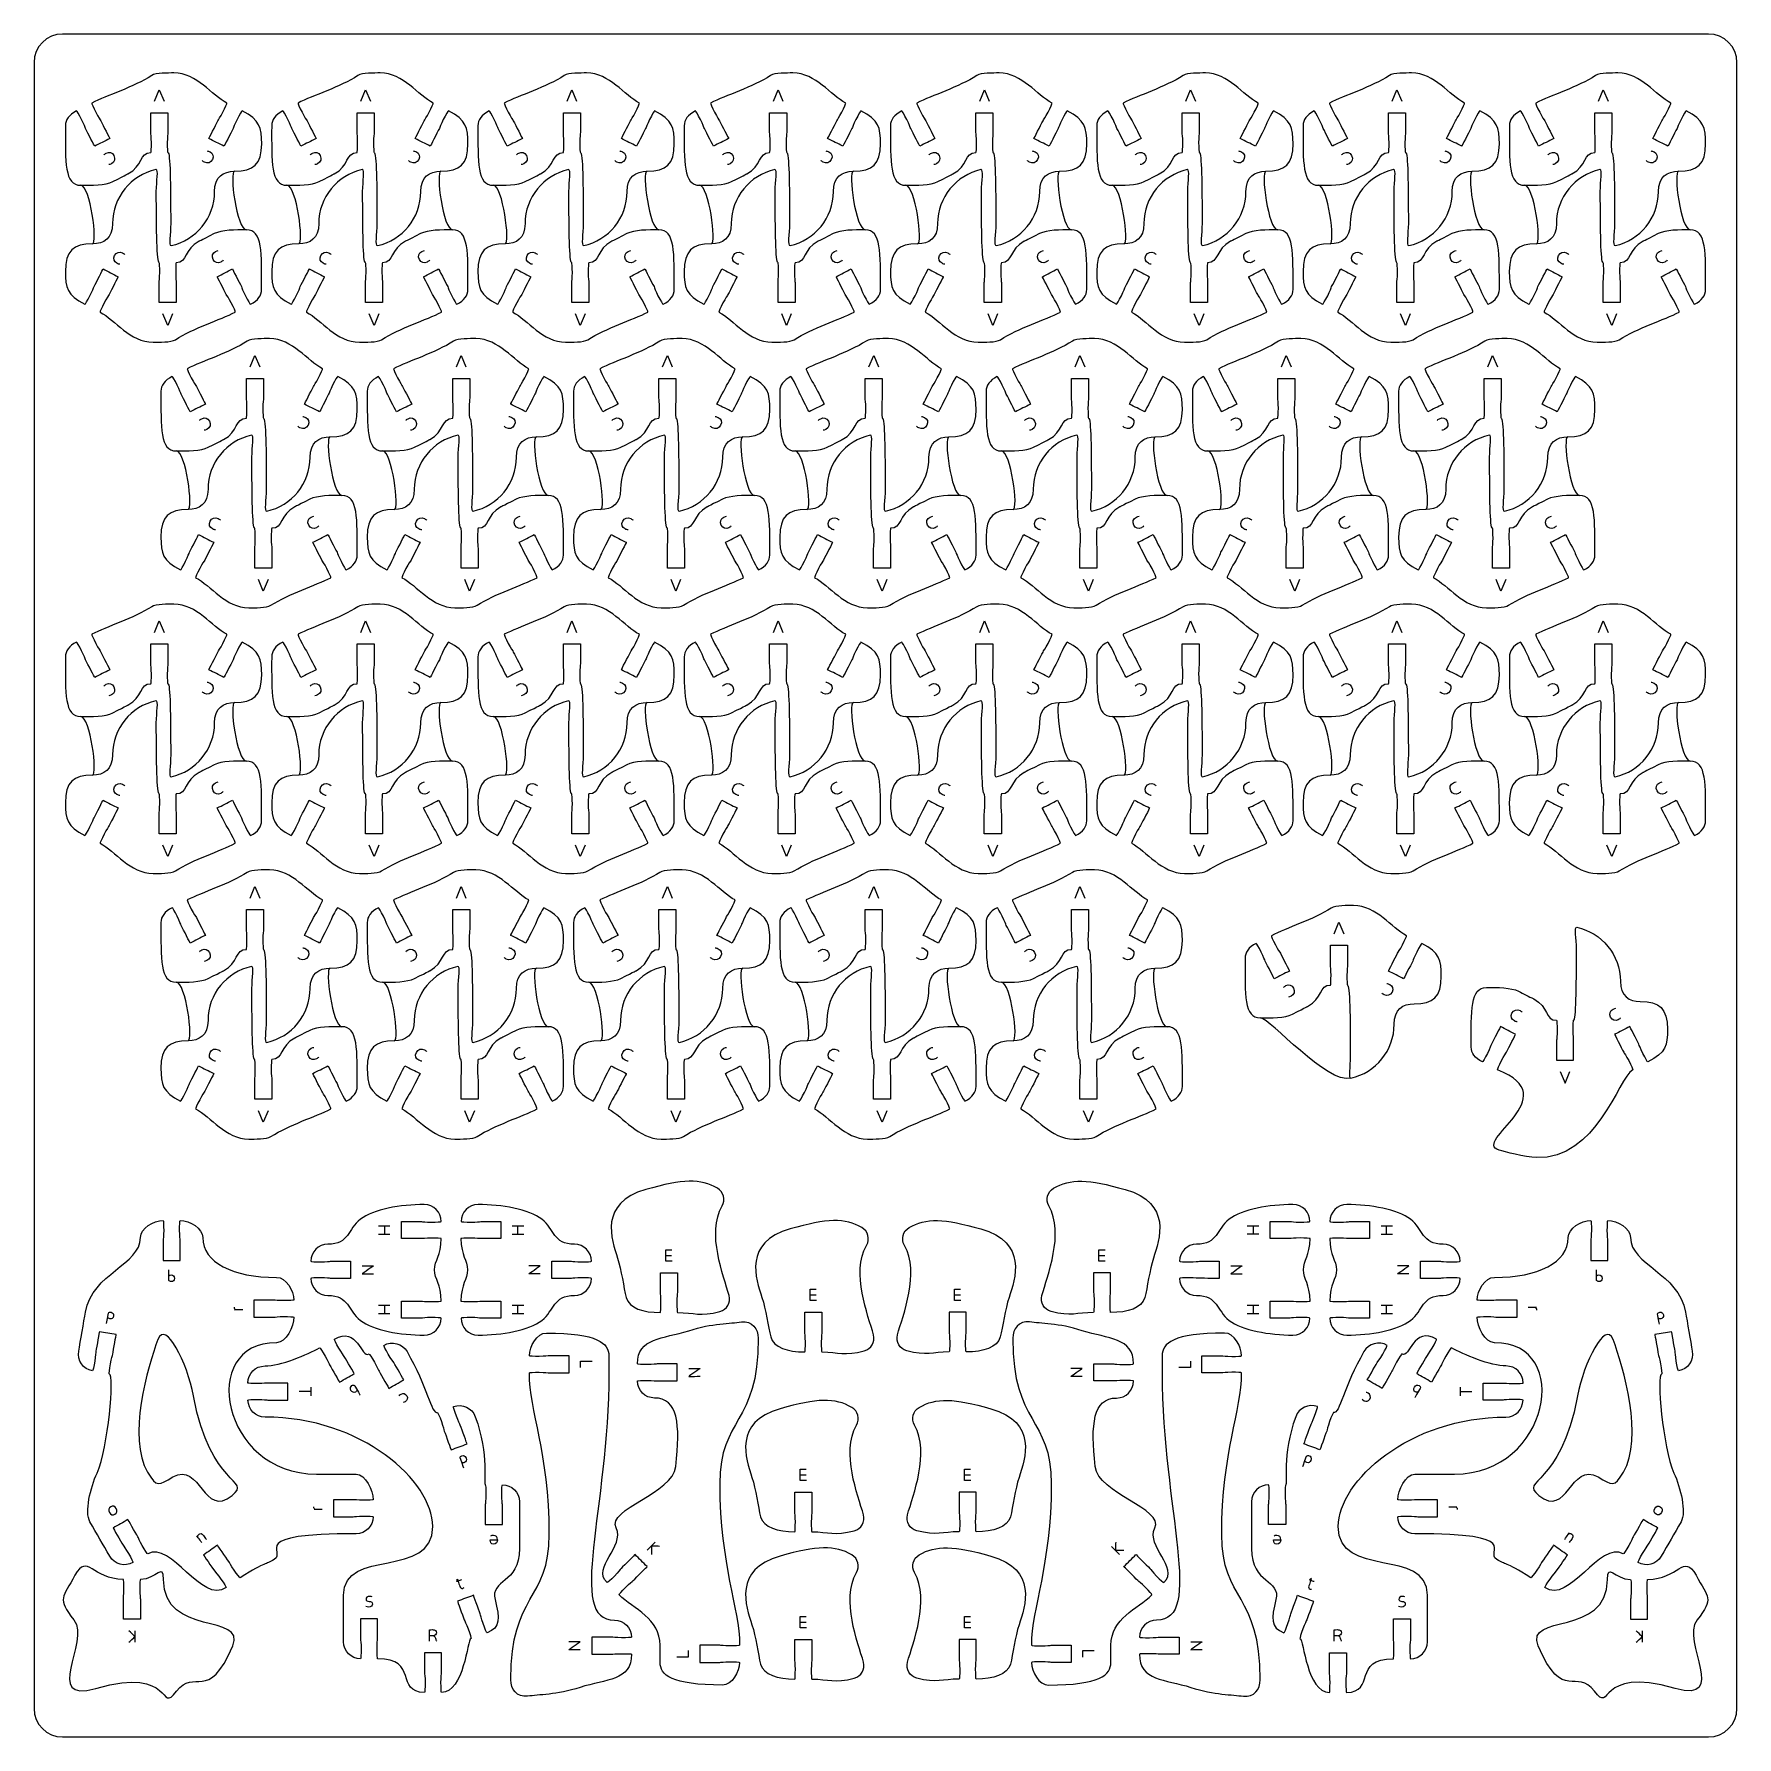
# Model space of a CAD drawing. Extents: x 0 to 300, y 0 to 300.
import ezdxf

# ---------------------------------------------------------------- set-up
doc = ezdxf.new("R2010")
doc.units = 0
doc.header["$MEASUREMENT"] = 0
doc.layers.add('DEFAULT', color=7, linetype='CONTINUOUS')

msp = doc.modelspace()

# ---------------------------------------------------------------- linework, layer by layer
at = {"layer": 'DEFAULT', "color": 250}
for points in [[(21.22, 288.27), (22.06, 290.29), (22.91, 288.27)], [(57.56, 288.27), (58.4, 290.29), (59.25, 288.27)], [(93.9, 288.27), (94.74, 290.29), (95.59, 288.27)], [(130.24, 288.27), (131.08, 290.29), (131.94, 288.27)], [(166.59, 288.27), (167.42, 290.29), (168.28, 288.27)], [(202.93, 288.27), (203.76, 290.29), (204.62, 288.27)], [(239.27, 288.27), (240.11, 290.29), (240.96, 288.27)], [(275.61, 288.27), (276.45, 290.29), (277.3, 288.27)], [(24.39, 250.79), (23.55, 248.77), (22.7, 250.79)], [(60.73, 250.79), (59.89, 248.77), (59.04, 250.79)], [(97.07, 250.79), (96.23, 248.77), (95.38, 250.79)], [(133.41, 250.79), (132.57, 248.77), (131.72, 250.79)], [(169.75, 250.79), (168.92, 248.77), (168.06, 250.79)], [(206.09, 250.79), (205.26, 248.77), (204.4, 250.79)], [(242.44, 250.79), (241.6, 248.77), (240.74, 250.79)], [(278.78, 250.79), (277.94, 248.77), (277.09, 250.79)], [(38.06, 241.47), (38.9, 243.5), (39.75, 241.47)], [(74.4, 241.47), (75.24, 243.5), (76.09, 241.47)], [(110.74, 241.47), (111.58, 243.5), (112.43, 241.47)], [(147.08, 241.47), (147.92, 243.5), (148.77, 241.47)], [(183.42, 241.47), (184.26, 243.5), (185.11, 241.47)], [(219.76, 241.47), (220.6, 243.5), (221.46, 241.47)], [(256.1, 241.47), (256.94, 243.5), (257.8, 241.47)], [(41.23, 203.99), (40.39, 201.97), (39.54, 203.99)], [(77.57, 203.99), (76.73, 201.97), (75.88, 203.99)], [(113.91, 203.99), (113.07, 201.97), (112.22, 203.99)], [(150.25, 203.99), (149.41, 201.97), (148.56, 203.99)], [(186.59, 203.99), (185.75, 201.97), (184.9, 203.99)], [(222.93, 203.99), (222.09, 201.97), (221.24, 203.99)], [(259.27, 203.99), (258.43, 201.97), (257.58, 203.99)], [(21.22, 194.68), (22.06, 196.7), (22.91, 194.68)], [(57.56, 194.68), (58.4, 196.7), (59.25, 194.68)], [(93.9, 194.68), (94.74, 196.7), (95.59, 194.68)], [(130.24, 194.68), (131.08, 196.7), (131.94, 194.68)], [(166.59, 194.68), (167.42, 196.7), (168.28, 194.68)], [(202.93, 194.68), (203.76, 196.7), (204.62, 194.68)], [(239.27, 194.68), (240.11, 196.7), (240.96, 194.68)], [(275.61, 194.68), (276.45, 196.7), (277.3, 194.68)], [(24.39, 157.2), (23.55, 155.18), (22.7, 157.2)], [(60.73, 157.2), (59.89, 155.18), (59.04, 157.2)], [(97.07, 157.2), (96.23, 155.18), (95.38, 157.2)], [(133.41, 157.2), (132.57, 155.18), (131.72, 157.2)], [(169.75, 157.2), (168.92, 155.18), (168.06, 157.2)], [(206.09, 157.2), (205.26, 155.18), (204.4, 157.2)], [(242.44, 157.2), (241.6, 155.18), (240.74, 157.2)], [(278.78, 157.2), (277.94, 155.18), (277.09, 157.2)], [(38.06, 147.89), (38.9, 149.91), (39.75, 147.89)], [(74.4, 147.89), (75.24, 149.91), (76.09, 147.89)], [(110.74, 147.89), (111.58, 149.91), (112.43, 147.89)], [(147.08, 147.89), (147.92, 149.91), (148.77, 147.89)], [(183.42, 147.89), (184.26, 149.91), (185.11, 147.89)], [(229.04, 141.6), (229.88, 143.62), (230.73, 141.6)], [(268.88, 117.31), (269.72, 115.29), (270.58, 117.31)], [(41.23, 110.4), (40.39, 108.38), (39.54, 110.4)], [(77.57, 110.4), (76.73, 108.38), (75.88, 110.4)], [(113.91, 110.4), (113.07, 108.38), (112.22, 110.4)], [(150.25, 110.4), (149.41, 108.38), (148.56, 110.4)], [(186.59, 110.4), (185.75, 108.38), (184.9, 110.4)], [(60.68, 90.15), (62.7, 90.15)], [(61.76, 90.15), (61.76, 88.64)], [(84.25, 90.14), (86.27, 90.14)], [(85.2, 88.64), (85.2, 90.14)], [(213.73, 90.15), (215.75, 90.15)], [(214.8, 90.15), (214.8, 88.65)], [(237.3, 90.14), (239.32, 90.14)], [(238.24, 88.64), (238.24, 90.14)], [(62.7, 88.64), (60.68, 88.64)], [(86.27, 88.64), (84.25, 88.64)], [(215.75, 88.65), (213.73, 88.65)], [(239.32, 88.64), (237.3, 88.64)], [(112.41, 83.9), (111.28, 83.9), (111.28, 85.92), (112.37, 85.92)], [(112.32, 84.85), (111.28, 84.85)], [(188.72, 83.9), (187.59, 83.9), (187.59, 85.92), (188.68, 85.92)], [(188.63, 84.85), (187.59, 84.85)], [(137.85, 76.96), (136.72, 76.96), (136.72, 78.98), (137.81, 78.98)], [(163.28, 76.96), (162.15, 76.96), (162.15, 78.98), (163.24, 78.98)], [(60.68, 76.14), (62.7, 76.14)], [(61.76, 76.14), (61.76, 74.64)], [(84.25, 76.14), (86.27, 76.14)], [(85.2, 74.64), (85.2, 76.14)], [(137.76, 77.91), (136.72, 77.91)], [(163.19, 77.91), (162.15, 77.91)], [(213.73, 76.15), (215.75, 76.15)], [(214.8, 76.15), (214.8, 74.64)], [(237.3, 76.14), (239.32, 76.14)], [(238.24, 74.63), (238.24, 76.14)], [(62.7, 74.64), (60.68, 74.64)], [(86.27, 74.64), (84.25, 74.64)], [(215.75, 74.64), (213.73, 74.64)], [(239.32, 74.63), (237.3, 74.63)], [(96.29, 65.18), (96.29, 66.31), (98.31, 66.31)], [(203.71, 66.31), (203.71, 65.18), (201.69, 65.18)], [(48.75, 60.95), (46.72, 60.95)], [(48.75, 61.7), (48.75, 60.2)], [(251.25, 61.7), (251.25, 60.2)], [(251.25, 60.95), (253.27, 60.95)], [(136.09, 45.28), (134.95, 45.28), (134.95, 47.3), (136.04, 47.3)], [(136, 46.23), (134.95, 46.23)], [(165.05, 45.28), (163.91, 45.28), (163.91, 47.3), (165, 47.3)], [(164.96, 46.23), (163.91, 46.23)], [(108.01, 32.98), (109.44, 34.41)], [(191.24, 32.24), (189.81, 33.66)], [(136.09, 19.31), (134.95, 19.31), (134.95, 21.34), (136.04, 21.34)], [(165.05, 19.31), (163.91, 19.31), (163.91, 21.34), (165, 21.34)], [(17.76, 18.82), (17.76, 16.8)], [(136, 20.26), (134.95, 20.26)], [(164.96, 20.26), (163.91, 20.26)], [(283.3, 18.82), (283.3, 16.8)], [(115.26, 15.3), (115.26, 14.18), (113.24, 14.18)], [(184.74, 14.18), (184.74, 15.3), (186.76, 15.3)]]:
    msp.add_lwpolyline(points, dxfattribs=at)
at = {"layer": 'DEFAULT', "color": 1}
for points, knots in [([(295, 0.1), (198.33, 0.1), (101.67, 0.1), (5, 0.1), (2.25, 0.1), (0, 2.35), (0, 5.1), (0, 101.77), (0, 198.43), (0, 295.1), (0, 297.85), (2.25, 300.1), (5, 300.1), (101.67, 300.1), (198.33, 300.1), (295, 300.1), (297.75, 300.1), (300, 297.85), (300, 295.1), (300, 198.43), (300, 101.77), (300, 5.1), (300, 2.35), (297.75, 0.1), (295, 0.1)], [0, 0, 0, 0, 822.047, 822.047, 822.047, 823.047, 823.047, 823.047, 1645.094, 1645.094, 1645.094, 1646.094, 1646.094, 1646.094, 2468.141, 2468.141, 2468.141, 2469.141, 2469.141, 2469.141, 3291.188, 3291.188, 3291.188, 3292.188, 3292.188, 3292.188, 3292.188]), ([(36.65, 286.57), (39.82, 284.95), (40.1, 283.63), (40.1, 280.78), (40.1, 277.16), (38.7, 275.93), (35.32, 275.93), (33.34, 275.93), (31.8, 274.96), (31.8, 272.35), (31.8, 267.7), (28.53, 263.8), (24.16, 262.84), (23.63, 262.75), (24.07, 264.85), (24.07, 266.7), (24.07, 273.63), (24, 279.24), (23.57, 279.24), (23.51, 279.24), (23.47, 280.02), (23.47, 280.98), (23.47, 281.95), (23.57, 282.56), (23.57, 282.74), (23.57, 283.9), (23.57, 285.07), (23.57, 286.24), (22.57, 286.24), (21.57, 286.24), (20.57, 286.24), (20.57, 285.07), (20.57, 283.9), (20.57, 282.74), (20.57, 282.56), (20.67, 281.95), (20.67, 280.98), (20.67, 280.02), (20.62, 279.24), (20.57, 279.24), (18.54, 279.24), (19.2, 276.83), (16.53, 275.47), (16.53, 275.47), (16.53, 275.46), (13.86, 274.1), (12.56, 273.44), (10.13, 273.45), (8.22, 273.45), (5.33, 273.45), (5.52, 277.49), (5.52, 283.96), (5.52, 284.97), (6.14, 285.88), (7.49, 286.57), (7.54, 286.6), (7.93, 285.92), (8.37, 285.06), (8.81, 284.19), (9, 283.61), (9.08, 283.45), (9.48, 282.67), (10.68, 280.34), (10.68, 280.34), (11.57, 280.79), (12.46, 281.25), (13.35, 281.7), (13.35, 281.7), (12.15, 284.04), (11.75, 284.82), (11.67, 284.97), (11.31, 285.47), (10.87, 286.33), (10.43, 287.19), (10.11, 287.91), (10.16, 287.94), (12.83, 289.3), (17.57, 290.76), (20.72, 292.79), (21.48, 293.28), (23.6, 293.24), (24.64, 293.24), (28.72, 293.24), (31.31, 289.3), (33.98, 287.94), (34.03, 287.91), (33.71, 287.19), (33.27, 286.33), (32.83, 285.47), (32.46, 284.98), (32.39, 284.82), (31.99, 284.04), (30.79, 281.7), (30.79, 281.7), (31.68, 281.25), (32.57, 280.79), (33.46, 280.34), (33.46, 280.34), (34.66, 282.67), (35.06, 283.45), (35.13, 283.61), (35.32, 284.19), (35.76, 285.06), (36.2, 285.92), (36.6, 286.6), (36.65, 286.57)], [1, 1, 1, 1, 2, 2, 2, 3, 3, 3, 4, 4, 4, 5, 5, 5, 6, 6, 6, 7, 7, 7, 8, 8, 8, 9, 9, 9, 18.92, 18.92, 18.92, 27.42, 27.42, 27.42, 37.34, 37.34, 37.34, 38.34, 38.34, 38.34, 39.34, 39.34, 39.34, 40.34, 40.34, 40.34, 41.34, 41.34, 41.34, 42.34, 42.34, 42.34, 43.34, 43.34, 43.34, 44.34, 44.34, 44.34, 45.34, 45.34, 45.34, 46.34, 46.34, 46.34, 47.34, 47.34, 47.34, 55.845472, 55.845472, 55.845472, 56.845472, 56.845472, 56.845472, 57.845472, 57.845472, 57.845472, 58.845472, 58.845472, 58.845472, 59.845472, 59.845472, 59.845472, 60.845472, 60.845472, 60.845472, 61.845472, 61.845472, 61.845472, 62.845472, 62.845472, 62.845472, 63.845472, 63.845472, 63.845472, 64.845472, 64.845472, 64.845472, 73.351835, 73.351835, 73.351835, 74.351835, 74.351835, 74.351835, 75.351835, 75.351835, 75.351835, 76.351835, 76.351835, 76.351835, 76.351835]), ([(72.99, 286.57), (76.16, 284.95), (76.44, 283.63), (76.44, 280.78), (76.44, 277.16), (75.04, 275.93), (71.66, 275.93), (69.68, 275.93), (68.14, 274.96), (68.14, 272.35), (68.14, 267.7), (64.87, 263.8), (60.5, 262.84), (59.97, 262.75), (60.41, 264.85), (60.41, 266.7), (60.41, 273.63), (60.34, 279.24), (59.91, 279.24), (59.85, 279.24), (59.81, 280.02), (59.81, 280.98), (59.81, 281.95), (59.91, 282.56), (59.91, 282.74), (59.91, 283.9), (59.91, 285.07), (59.91, 286.24), (58.91, 286.24), (57.91, 286.24), (56.91, 286.24), (56.91, 285.07), (56.91, 283.9), (56.91, 282.74), (56.91, 282.56), (57.01, 281.95), (57.01, 280.98), (57.01, 280.02), (56.96, 279.24), (56.91, 279.24), (54.88, 279.24), (55.54, 276.83), (52.87, 275.47), (52.87, 275.47), (52.87, 275.46), (50.2, 274.1), (48.9, 273.44), (46.47, 273.45), (44.56, 273.45), (41.67, 273.45), (41.86, 277.49), (41.86, 283.96), (41.86, 284.97), (42.49, 285.88), (43.83, 286.57), (43.88, 286.6), (44.27, 285.92), (44.72, 285.06), (45.15, 284.19), (45.34, 283.61), (45.42, 283.45), (45.82, 282.67), (47.02, 280.34), (47.02, 280.34), (47.91, 280.79), (48.8, 281.25), (49.69, 281.7), (49.69, 281.7), (48.49, 284.04), (48.09, 284.82), (48.01, 284.97), (47.65, 285.47), (47.21, 286.33), (46.77, 287.19), (46.45, 287.91), (46.5, 287.94), (49.17, 289.3), (53.91, 290.76), (57.06, 292.79), (57.82, 293.28), (59.94, 293.24), (60.98, 293.24), (65.06, 293.24), (67.65, 289.3), (70.32, 287.94), (70.37, 287.91), (70.05, 287.19), (69.61, 286.33), (69.17, 285.47), (68.8, 284.98), (68.73, 284.82), (68.33, 284.04), (67.13, 281.7), (67.13, 281.7), (68.02, 281.25), (68.91, 280.79), (69.8, 280.34), (69.8, 280.34), (71, 282.67), (71.4, 283.45), (71.48, 283.61), (71.67, 284.19), (72.1, 285.06), (72.55, 285.92), (72.94, 286.6), (72.99, 286.57)], [1, 1, 1, 1, 2, 2, 2, 3, 3, 3, 4, 4, 4, 5, 5, 5, 6, 6, 6, 7, 7, 7, 8, 8, 8, 9, 9, 9, 18.92, 18.92, 18.92, 27.42, 27.42, 27.42, 37.34, 37.34, 37.34, 38.34, 38.34, 38.34, 39.34, 39.34, 39.34, 40.34, 40.34, 40.34, 41.34, 41.34, 41.34, 42.34, 42.34, 42.34, 43.34, 43.34, 43.34, 44.34, 44.34, 44.34, 45.34, 45.34, 45.34, 46.34, 46.34, 46.34, 47.34, 47.34, 47.34, 55.846363, 55.846363, 55.846363, 56.846363, 56.846363, 56.846363, 57.846363, 57.846363, 57.846363, 58.846363, 58.846363, 58.846363, 59.846363, 59.846363, 59.846363, 60.846363, 60.846363, 60.846363, 61.846363, 61.846363, 61.846363, 62.846363, 62.846363, 62.846363, 63.846363, 63.846363, 63.846363, 64.846363, 64.846363, 64.846363, 73.352725, 73.352725, 73.352725, 74.352725, 74.352725, 74.352725, 75.352725, 75.352725, 75.352725, 76.352725, 76.352725, 76.352725, 76.352725]), ([(109.33, 286.57), (112.5, 284.95), (112.78, 283.63), (112.78, 280.78), (112.78, 277.16), (111.38, 275.93), (108, 275.93), (106.02, 275.93), (104.48, 274.96), (104.48, 272.35), (104.48, 267.7), (101.21, 263.8), (96.84, 262.84), (96.31, 262.75), (96.75, 264.85), (96.75, 266.7), (96.75, 273.63), (96.68, 279.24), (96.25, 279.24), (96.19, 279.24), (96.15, 280.02), (96.15, 280.98), (96.15, 281.95), (96.25, 282.56), (96.25, 282.74), (96.25, 283.9), (96.25, 285.07), (96.25, 286.24), (95.25, 286.24), (94.25, 286.24), (93.25, 286.24), (93.25, 285.07), (93.25, 283.9), (93.25, 282.74), (93.25, 282.56), (93.35, 281.95), (93.35, 280.98), (93.35, 280.02), (93.3, 279.24), (93.25, 279.24), (91.22, 279.24), (91.88, 276.83), (89.21, 275.47), (89.21, 275.47), (89.21, 275.46), (86.54, 274.1), (85.24, 273.44), (82.81, 273.45), (80.9, 273.45), (78.02, 273.45), (78.2, 277.49), (78.2, 283.96), (78.2, 284.97), (78.83, 285.88), (80.17, 286.57), (80.22, 286.6), (80.61, 285.92), (81.06, 285.06), (81.49, 284.19), (81.68, 283.61), (81.76, 283.45), (82.16, 282.67), (83.36, 280.34), (83.36, 280.34), (84.25, 280.79), (85.14, 281.25), (86.03, 281.7), (86.03, 281.7), (84.83, 284.04), (84.43, 284.82), (84.36, 284.97), (83.99, 285.47), (83.55, 286.33), (83.11, 287.19), (82.79, 287.91), (82.84, 287.94), (85.51, 289.3), (90.25, 290.76), (93.4, 292.79), (94.16, 293.28), (96.28, 293.24), (97.32, 293.24), (101.4, 293.24), (103.99, 289.3), (106.66, 287.94), (106.71, 287.91), (106.39, 287.19), (105.95, 286.33), (105.51, 285.47), (105.14, 284.98), (105.07, 284.82), (104.67, 284.04), (103.47, 281.7), (103.47, 281.7), (104.36, 281.25), (105.25, 280.79), (106.14, 280.34), (106.14, 280.34), (107.34, 282.67), (107.74, 283.45), (107.82, 283.61), (108.01, 284.19), (108.44, 285.06), (108.89, 285.92), (109.28, 286.6), (109.33, 286.57)], [1, 1, 1, 1, 2, 2, 2, 3, 3, 3, 4, 4, 4, 5, 5, 5, 6, 6, 6, 7, 7, 7, 8, 8, 8, 9, 9, 9, 18.92, 18.92, 18.92, 27.42, 27.42, 27.42, 37.34, 37.34, 37.34, 38.34, 38.34, 38.34, 39.34, 39.34, 39.34, 40.34, 40.34, 40.34, 41.34, 41.34, 41.34, 42.34, 42.34, 42.34, 43.34, 43.34, 43.34, 44.34, 44.34, 44.34, 45.34, 45.34, 45.34, 46.34, 46.34, 46.34, 47.34, 47.34, 47.34, 55.845472, 55.845472, 55.845472, 56.845472, 56.845472, 56.845472, 57.845472, 57.845472, 57.845472, 58.845472, 58.845472, 58.845472, 59.845472, 59.845472, 59.845472, 60.845472, 60.845472, 60.845472, 61.845472, 61.845472, 61.845472, 62.845472, 62.845472, 62.845472, 63.845472, 63.845472, 63.845472, 64.845472, 64.845472, 64.845472, 73.351835, 73.351835, 73.351835, 74.351835, 74.351835, 74.351835, 75.351835, 75.351835, 75.351835, 76.351835, 76.351835, 76.351835, 76.351835]), ([(145.67, 286.57), (148.84, 284.95), (149.12, 283.63), (149.12, 280.78), (149.12, 277.16), (147.73, 275.93), (144.34, 275.93), (142.36, 275.93), (140.82, 274.96), (140.82, 272.35), (140.82, 267.7), (137.55, 263.8), (133.18, 262.84), (132.65, 262.75), (133.09, 264.85), (133.09, 266.7), (133.09, 273.63), (133.02, 279.24), (132.59, 279.24), (132.53, 279.24), (132.49, 280.02), (132.49, 280.98), (132.49, 281.95), (132.59, 282.56), (132.59, 282.74), (132.59, 283.9), (132.59, 285.07), (132.59, 286.24), (131.59, 286.24), (130.59, 286.24), (129.59, 286.24), (129.59, 285.07), (129.59, 283.9), (129.59, 282.74), (129.59, 282.56), (129.69, 281.95), (129.69, 280.98), (129.69, 280.02), (129.64, 279.24), (129.59, 279.24), (127.56, 279.24), (128.23, 276.83), (125.55, 275.47), (125.55, 275.47), (125.56, 275.46), (122.88, 274.1), (121.58, 273.44), (119.15, 273.45), (117.24, 273.45), (114.36, 273.45), (114.54, 277.49), (114.54, 283.96), (114.54, 284.97), (115.17, 285.88), (116.51, 286.57), (116.56, 286.6), (116.96, 285.92), (117.4, 285.06), (117.84, 284.19), (118.03, 283.61), (118.1, 283.45), (118.5, 282.67), (119.7, 280.34), (119.7, 280.34), (120.59, 280.79), (121.48, 281.25), (122.37, 281.7), (122.37, 281.7), (121.17, 284.04), (120.77, 284.82), (120.7, 284.97), (120.33, 285.47), (119.89, 286.33), (119.45, 287.19), (119.13, 287.91), (119.18, 287.94), (121.85, 289.3), (126.59, 290.76), (129.74, 292.79), (130.5, 293.28), (132.62, 293.24), (133.67, 293.24), (137.74, 293.24), (140.33, 289.3), (143, 287.94), (143.05, 287.91), (142.73, 287.19), (142.29, 286.33), (141.85, 285.47), (141.49, 284.98), (141.41, 284.82), (141.01, 284.04), (139.81, 281.7), (139.81, 281.7), (140.7, 281.25), (141.59, 280.79), (142.48, 280.34), (142.48, 280.34), (143.68, 282.67), (144.08, 283.45), (144.16, 283.61), (144.35, 284.19), (144.79, 285.06), (145.23, 285.92), (145.62, 286.6), (145.67, 286.57)], [1, 1, 1, 1, 2, 2, 2, 3, 3, 3, 4, 4, 4, 5, 5, 5, 6, 6, 6, 7, 7, 7, 8, 8, 8, 9, 9, 9, 18.92, 18.92, 18.92, 27.42, 27.42, 27.42, 37.34, 37.34, 37.34, 38.34, 38.34, 38.34, 39.34, 39.34, 39.34, 40.34, 40.34, 40.34, 41.34, 41.34, 41.34, 42.34, 42.34, 42.34, 43.34, 43.34, 43.34, 44.34, 44.34, 44.34, 45.34, 45.34, 45.34, 46.34, 46.34, 46.34, 47.34, 47.34, 47.34, 55.846363, 55.846363, 55.846363, 56.846363, 56.846363, 56.846363, 57.846363, 57.846363, 57.846363, 58.846363, 58.846363, 58.846363, 59.846363, 59.846363, 59.846363, 60.846363, 60.846363, 60.846363, 61.846363, 61.846363, 61.846363, 62.846363, 62.846363, 62.846363, 63.846363, 63.846363, 63.846363, 64.846363, 64.846363, 64.846363, 73.352725, 73.352725, 73.352725, 74.352725, 74.352725, 74.352725, 75.352725, 75.352725, 75.352725, 76.352725, 76.352725, 76.352725, 76.352725]), ([(182.01, 286.57), (185.18, 284.95), (185.46, 283.63), (185.46, 280.78), (185.46, 277.16), (184.07, 275.93), (180.68, 275.93), (178.7, 275.93), (177.16, 274.96), (177.16, 272.35), (177.16, 267.7), (173.89, 263.8), (169.52, 262.84), (168.99, 262.75), (169.43, 264.85), (169.43, 266.7), (169.43, 273.63), (169.37, 279.24), (168.93, 279.24), (168.88, 279.24), (168.83, 280.02), (168.83, 280.98), (168.83, 281.95), (168.93, 282.56), (168.93, 282.74), (168.93, 283.9), (168.93, 285.07), (168.93, 286.24), (167.93, 286.24), (166.93, 286.24), (165.93, 286.24), (165.93, 285.07), (165.93, 283.9), (165.93, 282.74), (165.93, 282.56), (166.03, 281.95), (166.03, 280.98), (166.03, 280.02), (165.99, 279.24), (165.93, 279.24), (163.9, 279.24), (164.57, 276.83), (161.89, 275.47), (161.89, 275.47), (161.9, 275.46), (159.22, 274.1), (157.92, 273.44), (155.49, 273.45), (153.58, 273.45), (150.7, 273.45), (150.88, 277.49), (150.88, 283.96), (150.88, 284.97), (151.51, 285.88), (152.85, 286.57), (152.9, 286.6), (153.3, 285.92), (153.74, 285.06), (154.18, 284.19), (154.37, 283.61), (154.44, 283.45), (154.84, 282.67), (156.04, 280.34), (156.04, 280.34), (156.93, 280.79), (157.82, 281.25), (158.71, 281.7), (158.71, 281.7), (157.51, 284.04), (157.11, 284.82), (157.04, 284.97), (156.67, 285.47), (156.23, 286.33), (155.79, 287.19), (155.47, 287.91), (155.52, 287.94), (158.19, 289.3), (162.93, 290.76), (166.08, 292.79), (166.84, 293.28), (168.96, 293.24), (170.01, 293.24), (174.08, 293.24), (176.67, 289.3), (179.34, 287.94), (179.39, 287.91), (179.07, 287.19), (178.63, 286.33), (178.19, 285.47), (177.83, 284.98), (177.75, 284.82), (177.35, 284.04), (176.15, 281.7), (176.15, 281.7), (177.04, 281.25), (177.93, 280.79), (178.83, 280.34), (178.83, 280.34), (180.02, 282.67), (180.42, 283.45), (180.5, 283.61), (180.69, 284.19), (181.13, 285.06), (181.57, 285.92), (181.96, 286.6), (182.01, 286.57)], [1, 1, 1, 1, 2, 2, 2, 3, 3, 3, 4, 4, 4, 5, 5, 5, 6, 6, 6, 7, 7, 7, 8, 8, 8, 9, 9, 9, 18.92, 18.92, 18.92, 27.42, 27.42, 27.42, 37.34, 37.34, 37.34, 38.34, 38.34, 38.34, 39.34, 39.34, 39.34, 40.34, 40.34, 40.34, 41.34, 41.34, 41.34, 42.34, 42.34, 42.34, 43.34, 43.34, 43.34, 44.34, 44.34, 44.34, 45.34, 45.34, 45.34, 46.34, 46.34, 46.34, 47.34, 47.34, 47.34, 55.845472, 55.845472, 55.845472, 56.845472, 56.845472, 56.845472, 57.845472, 57.845472, 57.845472, 58.845472, 58.845472, 58.845472, 59.845472, 59.845472, 59.845472, 60.845472, 60.845472, 60.845472, 61.845472, 61.845472, 61.845472, 62.845472, 62.845472, 62.845472, 63.845472, 63.845472, 63.845472, 64.845472, 64.845472, 64.845472, 73.351835, 73.351835, 73.351835, 74.351835, 74.351835, 74.351835, 75.351835, 75.351835, 75.351835, 76.351835, 76.351835, 76.351835, 76.351835]), ([(218.35, 286.57), (221.53, 284.95), (221.8, 283.63), (221.8, 280.78), (221.8, 277.16), (220.41, 275.93), (217.02, 275.93), (215.04, 275.93), (213.5, 274.96), (213.5, 272.35), (213.5, 267.7), (210.23, 263.8), (205.86, 262.84), (205.33, 262.75), (205.77, 264.85), (205.77, 266.7), (205.77, 273.63), (205.71, 279.24), (205.27, 279.24), (205.22, 279.24), (205.17, 280.02), (205.17, 280.98), (205.17, 281.95), (205.27, 282.56), (205.27, 282.74), (205.27, 283.9), (205.27, 285.07), (205.27, 286.24), (204.27, 286.24), (203.27, 286.24), (202.27, 286.24), (202.27, 285.07), (202.27, 283.9), (202.27, 282.74), (202.27, 282.56), (202.37, 281.95), (202.37, 280.98), (202.37, 280.02), (202.33, 279.24), (202.27, 279.24), (200.25, 279.24), (200.91, 276.83), (198.24, 275.47), (198.24, 275.47), (198.24, 275.46), (195.56, 274.1), (194.26, 273.44), (191.83, 273.45), (189.92, 273.45), (187.04, 273.45), (187.22, 277.49), (187.22, 283.96), (187.22, 284.97), (187.85, 285.88), (189.19, 286.57), (189.24, 286.6), (189.64, 285.92), (190.08, 285.06), (190.52, 284.19), (190.71, 283.61), (190.78, 283.45), (191.18, 282.67), (192.38, 280.34), (192.38, 280.34), (193.27, 280.79), (194.16, 281.25), (195.05, 281.7), (195.05, 281.7), (193.86, 284.04), (193.46, 284.82), (193.38, 284.97), (193.01, 285.47), (192.57, 286.33), (192.13, 287.19), (191.81, 287.91), (191.86, 287.94), (194.54, 289.3), (199.27, 290.76), (202.43, 292.79), (203.18, 293.28), (205.3, 293.24), (206.35, 293.24), (210.42, 293.24), (213.01, 289.3), (215.68, 287.94), (215.73, 287.91), (215.42, 287.19), (214.97, 286.33), (214.53, 285.47), (214.17, 284.98), (214.09, 284.82), (213.69, 284.04), (212.49, 281.7), (212.49, 281.7), (213.38, 281.25), (214.28, 280.79), (215.17, 280.34), (215.17, 280.34), (216.36, 282.67), (216.76, 283.45), (216.84, 283.61), (217.03, 284.19), (217.47, 285.06), (217.91, 285.92), (218.3, 286.6), (218.35, 286.57)], [1, 1, 1, 1, 2, 2, 2, 3, 3, 3, 4, 4, 4, 5, 5, 5, 6, 6, 6, 7, 7, 7, 8, 8, 8, 9, 9, 9, 18.92, 18.92, 18.92, 27.42, 27.42, 27.42, 37.34, 37.34, 37.34, 38.34, 38.34, 38.34, 39.34, 39.34, 39.34, 40.34, 40.34, 40.34, 41.34, 41.34, 41.34, 42.34, 42.34, 42.34, 43.34, 43.34, 43.34, 44.34, 44.34, 44.34, 45.34, 45.34, 45.34, 46.34, 46.34, 46.34, 47.34, 47.34, 47.34, 55.846363, 55.846363, 55.846363, 56.846363, 56.846363, 56.846363, 57.846363, 57.846363, 57.846363, 58.846363, 58.846363, 58.846363, 59.846363, 59.846363, 59.846363, 60.846363, 60.846363, 60.846363, 61.846363, 61.846363, 61.846363, 62.846363, 62.846363, 62.846363, 63.846363, 63.846363, 63.846363, 64.846363, 64.846363, 64.846363, 73.352725, 73.352725, 73.352725, 74.352725, 74.352725, 74.352725, 75.352725, 75.352725, 75.352725, 76.352725, 76.352725, 76.352725, 76.352725]), ([(254.69, 286.57), (257.87, 284.95), (258.14, 283.63), (258.14, 280.78), (258.14, 277.16), (256.75, 275.93), (253.37, 275.93), (251.38, 275.93), (249.84, 274.96), (249.84, 272.35), (249.84, 267.7), (246.57, 263.8), (242.2, 262.84), (241.67, 262.75), (242.11, 264.85), (242.11, 266.7), (242.11, 273.63), (242.05, 279.24), (241.61, 279.24), (241.56, 279.24), (241.51, 280.02), (241.51, 280.98), (241.51, 281.95), (241.61, 282.56), (241.61, 282.74), (241.61, 283.9), (241.61, 285.07), (241.61, 286.24), (240.61, 286.24), (239.61, 286.24), (238.61, 286.24), (238.61, 285.07), (238.61, 283.9), (238.61, 282.74), (238.61, 282.56), (238.71, 281.95), (238.71, 280.98), (238.71, 280.02), (238.67, 279.24), (238.61, 279.24), (236.59, 279.24), (237.25, 276.83), (234.58, 275.47), (234.58, 275.47), (234.58, 275.46), (231.9, 274.1), (230.6, 273.44), (228.18, 273.45), (226.26, 273.45), (223.38, 273.45), (223.56, 277.49), (223.56, 283.96), (223.56, 284.97), (224.19, 285.88), (225.53, 286.57), (225.58, 286.6), (225.98, 285.92), (226.42, 285.06), (226.86, 284.19), (227.05, 283.61), (227.13, 283.45), (227.52, 282.67), (228.72, 280.34), (228.72, 280.34), (229.61, 280.79), (230.5, 281.25), (231.39, 281.7), (231.39, 281.7), (230.2, 284.04), (229.8, 284.82), (229.72, 284.97), (229.35, 285.47), (228.91, 286.33), (228.47, 287.19), (228.16, 287.91), (228.2, 287.94), (230.88, 289.3), (235.61, 290.76), (238.77, 292.79), (239.52, 293.28), (241.65, 293.24), (242.69, 293.24), (246.76, 293.24), (249.35, 289.3), (252.02, 287.94), (252.07, 287.91), (251.76, 287.19), (251.31, 286.33), (250.88, 285.47), (250.51, 284.98), (250.43, 284.82), (250.03, 284.04), (248.84, 281.7), (248.84, 281.7), (249.73, 281.25), (250.62, 280.79), (251.51, 280.34), (251.51, 280.34), (252.7, 282.67), (253.1, 283.45), (253.18, 283.61), (253.37, 284.19), (253.81, 285.06), (254.25, 285.92), (254.65, 286.6), (254.69, 286.57)], [1, 1, 1, 1, 2, 2, 2, 3, 3, 3, 4, 4, 4, 5, 5, 5, 6, 6, 6, 7, 7, 7, 8, 8, 8, 9, 9, 9, 18.92, 18.92, 18.92, 27.42, 27.42, 27.42, 37.34, 37.34, 37.34, 38.34, 38.34, 38.34, 39.34, 39.34, 39.34, 40.34, 40.34, 40.34, 41.34, 41.34, 41.34, 42.34, 42.34, 42.34, 43.34, 43.34, 43.34, 44.34, 44.34, 44.34, 45.34, 45.34, 45.34, 46.34, 46.34, 46.34, 47.34, 47.34, 47.34, 55.846363, 55.846363, 55.846363, 56.846363, 56.846363, 56.846363, 57.846363, 57.846363, 57.846363, 58.846363, 58.846363, 58.846363, 59.846363, 59.846363, 59.846363, 60.846363, 60.846363, 60.846363, 61.846363, 61.846363, 61.846363, 62.846363, 62.846363, 62.846363, 63.846363, 63.846363, 63.846363, 64.846363, 64.846363, 64.846363, 73.352725, 73.352725, 73.352725, 74.352725, 74.352725, 74.352725, 75.352725, 75.352725, 75.352725, 76.352725, 76.352725, 76.352725, 76.352725]), ([(291.04, 286.57), (294.21, 284.95), (294.48, 283.63), (294.48, 280.78), (294.48, 277.16), (293.09, 275.93), (289.71, 275.93), (287.72, 275.93), (286.18, 274.96), (286.18, 272.35), (286.18, 267.7), (282.91, 263.8), (278.54, 262.84), (278.01, 262.75), (278.45, 264.85), (278.45, 266.7), (278.45, 273.63), (278.39, 279.24), (277.95, 279.24), (277.9, 279.24), (277.86, 280.02), (277.86, 280.98), (277.86, 281.95), (277.95, 282.56), (277.95, 282.74), (277.95, 283.9), (277.95, 285.07), (277.95, 286.24), (276.95, 286.24), (275.95, 286.24), (274.96, 286.24), (274.96, 285.07), (274.96, 283.9), (274.96, 282.74), (274.96, 282.56), (275.05, 281.95), (275.05, 280.98), (275.05, 280.02), (275.01, 279.24), (274.96, 279.24), (272.93, 279.24), (273.59, 276.83), (270.92, 275.47), (270.92, 275.47), (270.92, 275.46), (268.25, 274.1), (266.94, 273.44), (264.52, 273.45), (262.6, 273.45), (259.72, 273.45), (259.91, 277.49), (259.91, 283.96), (259.91, 284.97), (260.53, 285.88), (261.87, 286.57), (261.92, 286.6), (262.32, 285.92), (262.76, 285.06), (263.2, 284.19), (263.39, 283.61), (263.47, 283.45), (263.86, 282.67), (265.06, 280.34), (265.06, 280.34), (265.95, 280.79), (266.84, 281.25), (267.73, 281.7), (267.73, 281.7), (266.54, 284.04), (266.14, 284.82), (266.06, 284.97), (265.69, 285.47), (265.25, 286.33), (264.81, 287.19), (264.5, 287.91), (264.55, 287.94), (267.22, 289.3), (271.95, 290.76), (275.11, 292.79), (275.86, 293.28), (277.99, 293.24), (279.03, 293.24), (283.1, 293.24), (285.69, 289.3), (288.36, 287.94), (288.41, 287.91), (288.1, 287.19), (287.65, 286.33), (287.22, 285.47), (286.85, 284.98), (286.77, 284.82), (286.37, 284.04), (285.18, 281.7), (285.18, 281.7), (286.07, 281.25), (286.96, 280.79), (287.85, 280.34), (287.85, 280.34), (289.04, 282.67), (289.44, 283.45), (289.52, 283.61), (289.71, 284.19), (290.15, 285.06), (290.59, 285.92), (290.99, 286.6), (291.04, 286.57)], [1, 1, 1, 1, 2, 2, 2, 3, 3, 3, 4, 4, 4, 5, 5, 5, 6, 6, 6, 7, 7, 7, 8, 8, 8, 9, 9, 9, 18.92, 18.92, 18.92, 27.42, 27.42, 27.42, 37.34, 37.34, 37.34, 38.34, 38.34, 38.34, 39.34, 39.34, 39.34, 40.34, 40.34, 40.34, 41.34, 41.34, 41.34, 42.34, 42.34, 42.34, 43.34, 43.34, 43.34, 44.34, 44.34, 44.34, 45.34, 45.34, 45.34, 46.34, 46.34, 46.34, 47.34, 47.34, 47.34, 55.846363, 55.846363, 55.846363, 56.846363, 56.846363, 56.846363, 57.846363, 57.846363, 57.846363, 58.846363, 58.846363, 58.846363, 59.846363, 59.846363, 59.846363, 60.846363, 60.846363, 60.846363, 61.846363, 61.846363, 61.846363, 62.846363, 62.846363, 62.846363, 63.846363, 63.846363, 63.846363, 64.846363, 64.846363, 64.846363, 73.352725, 73.352725, 73.352725, 74.352725, 74.352725, 74.352725, 75.352725, 75.352725, 75.352725, 76.352725, 76.352725, 76.352725, 76.352725]), ([(8.96, 252.49), (5.79, 254.11), (5.52, 255.43), (5.52, 258.28), (5.52, 261.9), (6.91, 263.13), (10.29, 263.13), (12.28, 263.13), (13.82, 264.1), (13.82, 266.7), (13.82, 271.36), (17.09, 275.25), (21.46, 276.21), (21.99, 276.31), (21.54, 274.2), (21.54, 272.36), (21.54, 265.43), (21.61, 259.82), (22.05, 259.82), (22.1, 259.82), (22.14, 259.04), (22.14, 258.07), (22.14, 257.1), (22.05, 256.49), (22.05, 256.32), (22.05, 255.15), (22.05, 253.98), (22.05, 252.82), (23.05, 252.82), (24.05, 252.82), (25.04, 252.82), (25.04, 253.98), (25.04, 255.15), (25.04, 256.32), (25.04, 256.49), (24.95, 257.1), (24.95, 258.07), (24.95, 259.04), (24.99, 259.82), (25.04, 259.82), (27.07, 259.82), (26.41, 262.22), (29.08, 263.59), (29.08, 263.59), (29.08, 263.59), (31.75, 264.95), (33.06, 265.61), (35.48, 265.61), (37.4, 265.61), (40.28, 265.61), (40.09, 261.57), (40.09, 255.09), (40.09, 254.09), (39.47, 253.17), (38.13, 252.49), (38.08, 252.46), (37.68, 253.14), (37.24, 254), (36.8, 254.86), (36.61, 255.45), (36.53, 255.6), (36.14, 256.38), (34.94, 258.72), (34.94, 258.72), (34.05, 258.27), (33.16, 257.81), (32.27, 257.35), (32.27, 257.35), (33.46, 255.02), (33.86, 254.24), (33.94, 254.08), (34.31, 253.59), (34.75, 252.73), (35.19, 251.86), (35.5, 251.15), (35.45, 251.12), (32.78, 249.75), (28.05, 248.3), (24.89, 246.26), (24.14, 245.77), (22.01, 245.82), (20.97, 245.82), (16.9, 245.82), (14.31, 249.75), (11.64, 251.12), (11.59, 251.15), (11.9, 251.86), (12.35, 252.73), (12.78, 253.59), (13.15, 254.08), (13.23, 254.24), (13.63, 255.02), (14.82, 257.35), (14.82, 257.35), (13.93, 257.81), (13.04, 258.26), (12.15, 258.72), (12.15, 258.72), (10.96, 256.38), (10.56, 255.6), (10.48, 255.45), (10.29, 254.86), (9.85, 254), (9.41, 253.14), (9.01, 252.46), (8.96, 252.49)], [1, 1, 1, 1, 2, 2, 2, 3, 3, 3, 4, 4, 4, 5, 5, 5, 6, 6, 6, 7, 7, 7, 8, 8, 8, 9, 9, 9, 18.92, 18.92, 18.92, 27.42, 27.42, 27.42, 37.34, 37.34, 37.34, 38.34, 38.34, 38.34, 39.34, 39.34, 39.34, 40.34, 40.34, 40.34, 41.34, 41.34, 41.34, 42.34, 42.34, 42.34, 43.34, 43.34, 43.34, 44.34, 44.34, 44.34, 45.34, 45.34, 45.34, 46.34, 46.34, 46.34, 47.34, 47.34, 47.34, 55.845472, 55.845472, 55.845472, 56.845472, 56.845472, 56.845472, 57.845472, 57.845472, 57.845472, 58.845472, 58.845472, 58.845472, 59.845472, 59.845472, 59.845472, 60.845472, 60.845472, 60.845472, 61.845472, 61.845472, 61.845472, 62.845472, 62.845472, 62.845472, 63.845472, 63.845472, 63.845472, 64.845472, 64.845472, 64.845472, 73.351835, 73.351835, 73.351835, 74.351835, 74.351835, 74.351835, 75.351835, 75.351835, 75.351835, 76.351835, 76.351835, 76.351835, 76.351835]), ([(45.31, 252.49), (42.13, 254.11), (41.86, 255.43), (41.86, 258.28), (41.86, 261.9), (43.25, 263.13), (46.63, 263.13), (48.62, 263.13), (50.16, 264.1), (50.16, 266.7), (50.16, 271.36), (53.43, 275.25), (57.8, 276.21), (58.33, 276.31), (57.89, 274.2), (57.89, 272.36), (57.89, 265.43), (57.95, 259.82), (58.39, 259.82), (58.44, 259.82), (58.49, 259.04), (58.49, 258.07), (58.49, 257.1), (58.39, 256.49), (58.39, 256.32), (58.39, 255.15), (58.39, 253.98), (58.39, 252.82), (59.39, 252.82), (60.39, 252.82), (61.39, 252.82), (61.39, 253.98), (61.39, 255.15), (61.39, 256.32), (61.39, 256.49), (61.29, 257.1), (61.29, 258.07), (61.29, 259.04), (61.33, 259.82), (61.39, 259.82), (63.41, 259.82), (62.75, 262.22), (65.42, 263.59), (65.42, 263.59), (65.42, 263.59), (68.1, 264.95), (69.4, 265.61), (71.82, 265.61), (73.74, 265.61), (76.62, 265.61), (76.44, 261.57), (76.44, 255.09), (76.44, 254.09), (75.81, 253.17), (74.47, 252.49), (74.42, 252.46), (74.02, 253.14), (73.58, 254), (73.14, 254.86), (72.95, 255.45), (72.87, 255.6), (72.48, 256.38), (71.28, 258.72), (71.28, 258.72), (70.39, 258.27), (69.5, 257.81), (68.61, 257.35), (68.61, 257.35), (69.8, 255.02), (70.2, 254.24), (70.28, 254.08), (70.65, 253.59), (71.09, 252.73), (71.53, 251.86), (71.84, 251.15), (71.8, 251.12), (69.12, 249.75), (64.39, 248.3), (61.23, 246.26), (60.48, 245.77), (58.35, 245.82), (57.31, 245.82), (53.24, 245.82), (50.65, 249.75), (47.98, 251.12), (47.93, 251.15), (48.24, 251.86), (48.69, 252.73), (49.12, 253.59), (49.49, 254.08), (49.57, 254.24), (49.97, 255.02), (51.16, 257.35), (51.16, 257.35), (50.27, 257.81), (49.38, 258.26), (48.49, 258.72), (48.49, 258.72), (47.3, 256.38), (46.9, 255.6), (46.82, 255.45), (46.63, 254.86), (46.19, 254), (45.75, 253.14), (45.35, 252.46), (45.31, 252.49)], [1, 1, 1, 1, 2, 2, 2, 3, 3, 3, 4, 4, 4, 5, 5, 5, 6, 6, 6, 7, 7, 7, 8, 8, 8, 9, 9, 9, 18.92, 18.92, 18.92, 27.42, 27.42, 27.42, 37.34, 37.34, 37.34, 38.34, 38.34, 38.34, 39.34, 39.34, 39.34, 40.34, 40.34, 40.34, 41.34, 41.34, 41.34, 42.34, 42.34, 42.34, 43.34, 43.34, 43.34, 44.34, 44.34, 44.34, 45.34, 45.34, 45.34, 46.34, 46.34, 46.34, 47.34, 47.34, 47.34, 55.845472, 55.845472, 55.845472, 56.845472, 56.845472, 56.845472, 57.845472, 57.845472, 57.845472, 58.845472, 58.845472, 58.845472, 59.845472, 59.845472, 59.845472, 60.845472, 60.845472, 60.845472, 61.845472, 61.845472, 61.845472, 62.845472, 62.845472, 62.845472, 63.845472, 63.845472, 63.845472, 64.845472, 64.845472, 64.845472, 73.351835, 73.351835, 73.351835, 74.351835, 74.351835, 74.351835, 75.351835, 75.351835, 75.351835, 76.351835, 76.351835, 76.351835, 76.351835]), ([(81.65, 252.49), (78.47, 254.11), (78.2, 255.43), (78.2, 258.28), (78.2, 261.9), (79.59, 263.13), (82.98, 263.13), (84.96, 263.13), (86.5, 264.1), (86.5, 266.7), (86.5, 271.36), (89.77, 275.25), (94.14, 276.21), (94.67, 276.31), (94.23, 274.2), (94.23, 272.36), (94.23, 265.43), (94.29, 259.82), (94.73, 259.82), (94.78, 259.82), (94.83, 259.04), (94.83, 258.07), (94.83, 257.1), (94.73, 256.49), (94.73, 256.32), (94.73, 255.15), (94.73, 253.98), (94.73, 252.82), (95.73, 252.82), (96.73, 252.82), (97.73, 252.82), (97.73, 253.98), (97.73, 255.15), (97.73, 256.32), (97.73, 256.49), (97.63, 257.1), (97.63, 258.07), (97.63, 259.04), (97.67, 259.82), (97.73, 259.82), (99.75, 259.82), (99.09, 262.22), (101.76, 263.59), (101.76, 263.59), (101.76, 263.59), (104.44, 264.95), (105.74, 265.61), (108.17, 265.61), (110.08, 265.61), (112.96, 265.61), (112.78, 261.57), (112.78, 255.09), (112.78, 254.09), (112.15, 253.17), (110.81, 252.49), (110.76, 252.46), (110.36, 253.14), (109.92, 254), (109.48, 254.86), (109.29, 255.45), (109.22, 255.6), (108.82, 256.38), (107.62, 258.72), (107.62, 258.72), (106.73, 258.27), (105.84, 257.81), (104.95, 257.35), (104.95, 257.35), (106.14, 255.02), (106.54, 254.24), (106.62, 254.08), (106.99, 253.59), (107.43, 252.73), (107.87, 251.86), (108.19, 251.15), (108.14, 251.12), (105.46, 249.75), (100.73, 248.3), (97.57, 246.26), (96.82, 245.77), (94.7, 245.82), (93.65, 245.82), (89.58, 245.82), (86.99, 249.75), (84.32, 251.12), (84.27, 251.15), (84.58, 251.86), (85.03, 252.73), (85.47, 253.59), (85.83, 254.08), (85.91, 254.24), (86.31, 255.02), (87.51, 257.35), (87.51, 257.35), (86.62, 257.81), (85.72, 258.26), (84.83, 258.72), (84.83, 258.72), (83.64, 256.38), (83.24, 255.6), (83.16, 255.45), (82.97, 254.86), (82.53, 254), (82.09, 253.14), (81.7, 252.46), (81.65, 252.49)], [1, 1, 1, 1, 2, 2, 2, 3, 3, 3, 4, 4, 4, 5, 5, 5, 6, 6, 6, 7, 7, 7, 8, 8, 8, 9, 9, 9, 18.92, 18.92, 18.92, 27.42, 27.42, 27.42, 37.34, 37.34, 37.34, 38.34, 38.34, 38.34, 39.34, 39.34, 39.34, 40.34, 40.34, 40.34, 41.34, 41.34, 41.34, 42.34, 42.34, 42.34, 43.34, 43.34, 43.34, 44.34, 44.34, 44.34, 45.34, 45.34, 45.34, 46.34, 46.34, 46.34, 47.34, 47.34, 47.34, 55.845472, 55.845472, 55.845472, 56.845472, 56.845472, 56.845472, 57.845472, 57.845472, 57.845472, 58.845472, 58.845472, 58.845472, 59.845472, 59.845472, 59.845472, 60.845472, 60.845472, 60.845472, 61.845472, 61.845472, 61.845472, 62.845472, 62.845472, 62.845472, 63.845472, 63.845472, 63.845472, 64.845472, 64.845472, 64.845472, 73.351835, 73.351835, 73.351835, 74.351835, 74.351835, 74.351835, 75.351835, 75.351835, 75.351835, 76.351835, 76.351835, 76.351835, 76.351835]), ([(117.99, 252.49), (114.81, 254.11), (114.54, 255.43), (114.54, 258.28), (114.54, 261.9), (115.93, 263.13), (119.32, 263.13), (121.3, 263.13), (122.84, 264.1), (122.84, 266.7), (122.84, 271.36), (126.11, 275.25), (130.48, 276.21), (131.01, 276.31), (130.57, 274.2), (130.57, 272.36), (130.57, 265.43), (130.63, 259.82), (131.07, 259.82), (131.12, 259.82), (131.17, 259.04), (131.17, 258.07), (131.17, 257.1), (131.07, 256.49), (131.07, 256.32), (131.07, 255.15), (131.07, 253.98), (131.07, 252.82), (132.07, 252.82), (133.07, 252.82), (134.07, 252.82), (134.07, 253.98), (134.07, 255.15), (134.07, 256.32), (134.07, 256.49), (133.97, 257.1), (133.97, 258.07), (133.97, 259.04), (134.01, 259.82), (134.07, 259.82), (136.1, 259.82), (135.43, 262.22), (138.11, 263.59), (138.11, 263.59), (138.1, 263.59), (140.78, 264.95), (142.08, 265.61), (144.51, 265.61), (146.42, 265.61), (149.3, 265.61), (149.12, 261.57), (149.12, 255.09), (149.12, 254.09), (148.49, 253.17), (147.15, 252.49), (147.1, 252.46), (146.7, 253.14), (146.26, 254), (145.82, 254.86), (145.63, 255.45), (145.56, 255.6), (145.16, 256.38), (143.96, 258.72), (143.96, 258.72), (143.07, 258.27), (142.18, 257.81), (141.29, 257.35), (141.29, 257.35), (142.49, 255.02), (142.89, 254.24), (142.96, 254.08), (143.33, 253.59), (143.77, 252.73), (144.21, 251.86), (144.53, 251.15), (144.48, 251.12), (141.81, 249.75), (137.07, 248.3), (133.92, 246.26), (133.16, 245.77), (131.04, 245.82), (129.99, 245.82), (125.92, 245.82), (123.33, 249.75), (120.66, 251.12), (120.61, 251.15), (120.93, 251.86), (121.37, 252.73), (121.81, 253.59), (122.17, 254.08), (122.25, 254.24), (122.65, 255.02), (123.85, 257.35), (123.85, 257.35), (122.96, 257.81), (122.07, 258.26), (121.17, 258.72), (121.17, 258.72), (119.98, 256.38), (119.58, 255.6), (119.5, 255.45), (119.31, 254.86), (118.87, 254), (118.43, 253.14), (118.04, 252.46), (117.99, 252.49)], [1, 1, 1, 1, 2, 2, 2, 3, 3, 3, 4, 4, 4, 5, 5, 5, 6, 6, 6, 7, 7, 7, 8, 8, 8, 9, 9, 9, 18.92, 18.92, 18.92, 27.42, 27.42, 27.42, 37.34, 37.34, 37.34, 38.34, 38.34, 38.34, 39.34, 39.34, 39.34, 40.34, 40.34, 40.34, 41.34, 41.34, 41.34, 42.34, 42.34, 42.34, 43.34, 43.34, 43.34, 44.34, 44.34, 44.34, 45.34, 45.34, 45.34, 46.34, 46.34, 46.34, 47.34, 47.34, 47.34, 55.845472, 55.845472, 55.845472, 56.845472, 56.845472, 56.845472, 57.845472, 57.845472, 57.845472, 58.845472, 58.845472, 58.845472, 59.845472, 59.845472, 59.845472, 60.845472, 60.845472, 60.845472, 61.845472, 61.845472, 61.845472, 62.845472, 62.845472, 62.845472, 63.845472, 63.845472, 63.845472, 64.845472, 64.845472, 64.845472, 73.351835, 73.351835, 73.351835, 74.351835, 74.351835, 74.351835, 75.351835, 75.351835, 75.351835, 76.351835, 76.351835, 76.351835, 76.351835]), ([(154.33, 252.49), (151.16, 254.11), (150.88, 255.43), (150.88, 258.28), (150.88, 261.9), (152.27, 263.13), (155.66, 263.13), (157.64, 263.13), (159.18, 264.1), (159.18, 266.7), (159.18, 271.36), (162.45, 275.25), (166.82, 276.21), (167.35, 276.31), (166.91, 274.2), (166.91, 272.36), (166.91, 265.43), (166.98, 259.82), (167.41, 259.82), (167.47, 259.82), (167.51, 259.04), (167.51, 258.07), (167.51, 257.1), (167.41, 256.49), (167.41, 256.32), (167.41, 255.15), (167.41, 253.98), (167.41, 252.82), (168.41, 252.82), (169.41, 252.82), (170.41, 252.82), (170.41, 253.98), (170.41, 255.15), (170.41, 256.32), (170.41, 256.49), (170.31, 257.1), (170.31, 258.07), (170.31, 259.04), (170.36, 259.82), (170.41, 259.82), (172.44, 259.82), (171.77, 262.22), (174.45, 263.59), (174.45, 263.59), (174.44, 263.59), (177.12, 264.95), (178.42, 265.61), (180.85, 265.61), (182.76, 265.61), (185.64, 265.61), (185.46, 261.57), (185.46, 255.09), (185.46, 254.09), (184.83, 253.17), (183.49, 252.49), (183.44, 252.46), (183.04, 253.14), (182.6, 254), (182.16, 254.86), (181.97, 255.45), (181.9, 255.6), (181.5, 256.38), (180.3, 258.72), (180.3, 258.72), (179.41, 258.27), (178.52, 257.81), (177.63, 257.35), (177.63, 257.35), (178.83, 255.02), (179.23, 254.24), (179.3, 254.08), (179.67, 253.59), (180.11, 252.73), (180.55, 251.86), (180.87, 251.15), (180.82, 251.12), (178.15, 249.75), (173.41, 248.3), (170.26, 246.26), (169.5, 245.77), (167.38, 245.82), (166.33, 245.82), (162.26, 245.82), (159.67, 249.75), (157, 251.12), (156.95, 251.15), (157.27, 251.86), (157.71, 252.73), (158.15, 253.59), (158.51, 254.08), (158.59, 254.24), (158.99, 255.02), (160.19, 257.35), (160.19, 257.35), (159.3, 257.81), (158.41, 258.26), (157.52, 258.72), (157.52, 258.72), (156.32, 256.38), (155.92, 255.6), (155.84, 255.45), (155.65, 254.86), (155.21, 254), (154.77, 253.14), (154.38, 252.46), (154.33, 252.49)], [1, 1, 1, 1, 2, 2, 2, 3, 3, 3, 4, 4, 4, 5, 5, 5, 6, 6, 6, 7, 7, 7, 8, 8, 8, 9, 9, 9, 18.92, 18.92, 18.92, 27.42, 27.42, 27.42, 37.34, 37.34, 37.34, 38.34, 38.34, 38.34, 39.34, 39.34, 39.34, 40.34, 40.34, 40.34, 41.34, 41.34, 41.34, 42.34, 42.34, 42.34, 43.34, 43.34, 43.34, 44.34, 44.34, 44.34, 45.34, 45.34, 45.34, 46.34, 46.34, 46.34, 47.34, 47.34, 47.34, 55.845472, 55.845472, 55.845472, 56.845472, 56.845472, 56.845472, 57.845472, 57.845472, 57.845472, 58.845472, 58.845472, 58.845472, 59.845472, 59.845472, 59.845472, 60.845472, 60.845472, 60.845472, 61.845472, 61.845472, 61.845472, 62.845472, 62.845472, 62.845472, 63.845472, 63.845472, 63.845472, 64.845472, 64.845472, 64.845472, 73.351835, 73.351835, 73.351835, 74.351835, 74.351835, 74.351835, 75.351835, 75.351835, 75.351835, 76.351835, 76.351835, 76.351835, 76.351835]), ([(190.67, 252.49), (187.5, 254.11), (187.22, 255.43), (187.22, 258.28), (187.22, 261.9), (188.62, 263.13), (192, 263.13), (193.98, 263.13), (195.52, 264.1), (195.52, 266.7), (195.52, 271.36), (198.79, 275.25), (203.16, 276.21), (203.69, 276.31), (203.25, 274.2), (203.25, 272.36), (203.25, 265.43), (203.32, 259.82), (203.75, 259.82), (203.81, 259.82), (203.85, 259.04), (203.85, 258.07), (203.85, 257.1), (203.75, 256.49), (203.75, 256.32), (203.75, 255.15), (203.75, 253.98), (203.75, 252.82), (204.75, 252.82), (205.75, 252.82), (206.75, 252.82), (206.75, 253.98), (206.75, 255.15), (206.75, 256.32), (206.75, 256.49), (206.65, 257.1), (206.65, 258.07), (206.65, 259.04), (206.7, 259.82), (206.75, 259.82), (208.78, 259.82), (208.12, 262.22), (210.79, 263.59), (210.79, 263.59), (210.79, 263.59), (213.46, 264.95), (214.76, 265.61), (217.19, 265.61), (219.1, 265.61), (221.98, 265.61), (221.8, 261.57), (221.8, 255.09), (221.8, 254.09), (221.17, 253.17), (219.83, 252.49), (219.78, 252.46), (219.39, 253.14), (218.94, 254), (218.51, 254.86), (218.32, 255.45), (218.24, 255.6), (217.84, 256.38), (216.64, 258.72), (216.64, 258.72), (215.75, 258.27), (214.86, 257.81), (213.97, 257.35), (213.97, 257.35), (215.17, 255.02), (215.57, 254.24), (215.64, 254.08), (216.01, 253.59), (216.45, 252.73), (216.89, 251.86), (217.21, 251.15), (217.16, 251.12), (214.49, 249.75), (209.75, 248.3), (206.6, 246.26), (205.84, 245.77), (203.72, 245.82), (202.68, 245.82), (198.6, 245.82), (196.01, 249.75), (193.34, 251.12), (193.29, 251.15), (193.61, 251.86), (194.05, 252.73), (194.49, 253.59), (194.85, 254.08), (194.93, 254.24), (195.33, 255.02), (196.53, 257.35), (196.53, 257.35), (195.64, 257.81), (194.75, 258.26), (193.86, 258.72), (193.86, 258.72), (192.66, 256.38), (192.26, 255.6), (192.18, 255.45), (191.99, 254.86), (191.56, 254), (191.11, 253.14), (190.72, 252.46), (190.67, 252.49)], [1, 1, 1, 1, 2, 2, 2, 3, 3, 3, 4, 4, 4, 5, 5, 5, 6, 6, 6, 7, 7, 7, 8, 8, 8, 9, 9, 9, 18.92, 18.92, 18.92, 27.42, 27.42, 27.42, 37.34, 37.34, 37.34, 38.34, 38.34, 38.34, 39.34, 39.34, 39.34, 40.34, 40.34, 40.34, 41.34, 41.34, 41.34, 42.34, 42.34, 42.34, 43.34, 43.34, 43.34, 44.34, 44.34, 44.34, 45.34, 45.34, 45.34, 46.34, 46.34, 46.34, 47.34, 47.34, 47.34, 55.845472, 55.845472, 55.845472, 56.845472, 56.845472, 56.845472, 57.845472, 57.845472, 57.845472, 58.845472, 58.845472, 58.845472, 59.845472, 59.845472, 59.845472, 60.845472, 60.845472, 60.845472, 61.845472, 61.845472, 61.845472, 62.845472, 62.845472, 62.845472, 63.845472, 63.845472, 63.845472, 64.845472, 64.845472, 64.845472, 73.351835, 73.351835, 73.351835, 74.351835, 74.351835, 74.351835, 75.351835, 75.351835, 75.351835, 76.351835, 76.351835, 76.351835, 76.351835]), ([(227.01, 252.49), (223.84, 254.11), (223.56, 255.43), (223.56, 258.28), (223.56, 261.9), (224.96, 263.13), (228.34, 263.13), (230.32, 263.13), (231.86, 264.1), (231.86, 266.7), (231.86, 271.36), (235.13, 275.25), (239.5, 276.21), (240.03, 276.31), (239.59, 274.2), (239.59, 272.36), (239.59, 265.43), (239.66, 259.82), (240.09, 259.82), (240.15, 259.82), (240.19, 259.04), (240.19, 258.07), (240.19, 257.1), (240.09, 256.49), (240.09, 256.32), (240.09, 255.15), (240.09, 253.98), (240.09, 252.82), (241.09, 252.82), (242.09, 252.82), (243.09, 252.82), (243.09, 253.98), (243.09, 255.15), (243.09, 256.32), (243.09, 256.49), (242.99, 257.1), (242.99, 258.07), (242.99, 259.04), (243.04, 259.82), (243.09, 259.82), (245.12, 259.82), (244.46, 262.22), (247.13, 263.59), (247.13, 263.59), (247.13, 263.59), (249.8, 264.95), (251.1, 265.61), (253.53, 265.61), (255.44, 265.61), (258.33, 265.61), (258.14, 261.57), (258.14, 255.09), (258.14, 254.09), (257.51, 253.17), (256.17, 252.49), (256.12, 252.46), (255.73, 253.14), (255.28, 254), (254.85, 254.86), (254.66, 255.45), (254.58, 255.6), (254.18, 256.38), (252.98, 258.72), (252.98, 258.72), (252.09, 258.27), (251.2, 257.81), (250.31, 257.35), (250.31, 257.35), (251.51, 255.02), (251.91, 254.24), (251.99, 254.08), (252.35, 253.59), (252.79, 252.73), (253.23, 251.86), (253.55, 251.15), (253.5, 251.12), (250.83, 249.75), (246.09, 248.3), (242.94, 246.26), (242.18, 245.77), (240.06, 245.82), (239.02, 245.82), (234.94, 245.82), (232.35, 249.75), (229.68, 251.12), (229.63, 251.15), (229.95, 251.86), (230.39, 252.73), (230.83, 253.59), (231.2, 254.08), (231.27, 254.24), (231.67, 255.02), (232.87, 257.35), (232.87, 257.35), (231.98, 257.81), (231.09, 258.26), (230.2, 258.72), (230.2, 258.72), (229, 256.38), (228.6, 255.6), (228.52, 255.45), (228.33, 254.86), (227.9, 254), (227.45, 253.14), (227.06, 252.46), (227.01, 252.49)], [1, 1, 1, 1, 2, 2, 2, 3, 3, 3, 4, 4, 4, 5, 5, 5, 6, 6, 6, 7, 7, 7, 8, 8, 8, 9, 9, 9, 18.92, 18.92, 18.92, 27.42, 27.42, 27.42, 37.34, 37.34, 37.34, 38.34, 38.34, 38.34, 39.34, 39.34, 39.34, 40.34, 40.34, 40.34, 41.34, 41.34, 41.34, 42.34, 42.34, 42.34, 43.34, 43.34, 43.34, 44.34, 44.34, 44.34, 45.34, 45.34, 45.34, 46.34, 46.34, 46.34, 47.34, 47.34, 47.34, 55.845472, 55.845472, 55.845472, 56.845472, 56.845472, 56.845472, 57.845472, 57.845472, 57.845472, 58.845472, 58.845472, 58.845472, 59.845472, 59.845472, 59.845472, 60.845472, 60.845472, 60.845472, 61.845472, 61.845472, 61.845472, 62.845472, 62.845472, 62.845472, 63.845472, 63.845472, 63.845472, 64.845472, 64.845472, 64.845472, 73.351835, 73.351835, 73.351835, 74.351835, 74.351835, 74.351835, 75.351835, 75.351835, 75.351835, 76.351835, 76.351835, 76.351835, 76.351835]), ([(263.35, 252.49), (260.18, 254.11), (259.9, 255.43), (259.9, 258.28), (259.9, 261.9), (261.3, 263.13), (264.68, 263.13), (266.66, 263.13), (268.2, 264.1), (268.2, 266.7), (268.2, 271.36), (271.47, 275.25), (275.84, 276.21), (276.37, 276.31), (275.93, 274.2), (275.93, 272.36), (275.93, 265.43), (276, 259.82), (276.43, 259.82), (276.49, 259.82), (276.53, 259.04), (276.53, 258.07), (276.53, 257.1), (276.43, 256.49), (276.43, 256.32), (276.43, 255.15), (276.43, 253.98), (276.43, 252.82), (277.43, 252.82), (278.43, 252.82), (279.43, 252.82), (279.43, 253.98), (279.43, 255.15), (279.43, 256.32), (279.43, 256.49), (279.33, 257.1), (279.33, 258.07), (279.33, 259.04), (279.38, 259.82), (279.43, 259.82), (281.46, 259.82), (280.8, 262.22), (283.47, 263.59), (283.47, 263.59), (283.47, 263.59), (286.14, 264.95), (287.44, 265.61), (289.87, 265.61), (291.78, 265.61), (294.67, 265.61), (294.48, 261.57), (294.48, 255.09), (294.48, 254.09), (293.86, 253.17), (292.51, 252.49), (292.46, 252.46), (292.07, 253.14), (291.63, 254), (291.19, 254.86), (291, 255.45), (290.92, 255.6), (290.52, 256.38), (289.32, 258.72), (289.32, 258.72), (288.43, 258.27), (287.54, 257.81), (286.65, 257.35), (286.65, 257.35), (287.85, 255.02), (288.25, 254.24), (288.33, 254.08), (288.69, 253.59), (289.13, 252.73), (289.57, 251.86), (289.89, 251.15), (289.84, 251.12), (287.17, 249.75), (282.43, 248.3), (279.28, 246.26), (278.52, 245.77), (276.4, 245.82), (275.36, 245.82), (271.28, 245.82), (268.69, 249.75), (266.02, 251.12), (265.97, 251.15), (266.29, 251.86), (266.73, 252.73), (267.17, 253.59), (267.54, 254.08), (267.61, 254.24), (268.01, 255.02), (269.21, 257.35), (269.21, 257.35), (268.32, 257.81), (267.43, 258.26), (266.54, 258.72), (266.54, 258.72), (265.34, 256.38), (264.94, 255.6), (264.87, 255.45), (264.68, 254.86), (264.24, 254), (263.8, 253.14), (263.4, 252.46), (263.35, 252.49)], [1, 1, 1, 1, 2, 2, 2, 3, 3, 3, 4, 4, 4, 5, 5, 5, 6, 6, 6, 7, 7, 7, 8, 8, 8, 9, 9, 9, 18.92, 18.92, 18.92, 27.42, 27.42, 27.42, 37.34, 37.34, 37.34, 38.34, 38.34, 38.34, 39.34, 39.34, 39.34, 40.34, 40.34, 40.34, 41.34, 41.34, 41.34, 42.34, 42.34, 42.34, 43.34, 43.34, 43.34, 44.34, 44.34, 44.34, 45.34, 45.34, 45.34, 46.34, 46.34, 46.34, 47.34, 47.34, 47.34, 55.845472, 55.845472, 55.845472, 56.845472, 56.845472, 56.845472, 57.845472, 57.845472, 57.845472, 58.845472, 58.845472, 58.845472, 59.845472, 59.845472, 59.845472, 60.845472, 60.845472, 60.845472, 61.845472, 61.845472, 61.845472, 62.845472, 62.845472, 62.845472, 63.845472, 63.845472, 63.845472, 64.845472, 64.845472, 64.845472, 73.351835, 73.351835, 73.351835, 74.351835, 74.351835, 74.351835, 75.351835, 75.351835, 75.351835, 76.351835, 76.351835, 76.351835, 76.351835]), ([(53.49, 239.77), (56.66, 238.15), (56.93, 236.84), (56.93, 233.98), (56.93, 230.36), (55.54, 229.13), (52.16, 229.13), (50.18, 229.13), (48.64, 228.16), (48.64, 225.56), (48.64, 220.9), (45.37, 217.01), (40.99, 216.05), (40.47, 215.95), (40.91, 218.06), (40.91, 219.9), (40.91, 226.83), (40.84, 232.44), (40.41, 232.44), (40.35, 232.44), (40.31, 233.22), (40.31, 234.19), (40.31, 235.16), (40.41, 235.77), (40.41, 235.94), (40.41, 237.11), (40.41, 238.28), (40.41, 239.44), (39.41, 239.44), (38.41, 239.44), (37.41, 239.44), (37.41, 238.28), (37.41, 237.11), (37.41, 235.94), (37.41, 235.77), (37.51, 235.16), (37.51, 234.19), (37.51, 233.22), (37.46, 232.44), (37.41, 232.44), (35.38, 232.44), (36.04, 230.04), (33.37, 228.67), (33.37, 228.67), (33.37, 228.67), (30.7, 227.31), (29.39, 226.65), (26.97, 226.65), (25.06, 226.65), (22.17, 226.65), (22.36, 230.7), (22.36, 237.17), (22.36, 238.17), (22.98, 239.09), (24.33, 239.77), (24.37, 239.8), (24.77, 239.12), (25.21, 238.26), (25.65, 237.4), (25.84, 236.81), (25.92, 236.66), (26.32, 235.88), (27.51, 233.54), (27.51, 233.54), (28.4, 234), (29.29, 234.45), (30.18, 234.91), (30.18, 234.91), (28.99, 237.24), (28.59, 238.03), (28.51, 238.18), (28.14, 238.67), (27.7, 239.54), (27.26, 240.4), (26.95, 241.11), (27, 241.14), (29.67, 242.51), (34.41, 243.96), (37.56, 246), (38.32, 246.49), (40.44, 246.44), (41.48, 246.44), (45.55, 246.44), (48.14, 242.51), (50.82, 241.14), (50.86, 241.11), (50.55, 240.4), (50.11, 239.54), (49.67, 238.67), (49.3, 238.18), (49.22, 238.03), (48.82, 237.24), (47.63, 234.91), (47.63, 234.91), (48.52, 234.45), (49.41, 234), (50.3, 233.54), (50.3, 233.54), (51.5, 235.88), (51.89, 236.66), (51.97, 236.81), (52.16, 237.4), (52.6, 238.26), (53.04, 239.12), (53.44, 239.8), (53.49, 239.77)], [1, 1, 1, 1, 2, 2, 2, 3, 3, 3, 4, 4, 4, 5, 5, 5, 6, 6, 6, 7, 7, 7, 8, 8, 8, 9, 9, 9, 18.92, 18.92, 18.92, 27.42, 27.42, 27.42, 37.34, 37.34, 37.34, 38.34, 38.34, 38.34, 39.34, 39.34, 39.34, 40.34, 40.34, 40.34, 41.34, 41.34, 41.34, 42.34, 42.34, 42.34, 43.34, 43.34, 43.34, 44.34, 44.34, 44.34, 45.34, 45.34, 45.34, 46.34, 46.34, 46.34, 47.34, 47.34, 47.34, 55.846363, 55.846363, 55.846363, 56.846363, 56.846363, 56.846363, 57.846363, 57.846363, 57.846363, 58.846363, 58.846363, 58.846363, 59.846363, 59.846363, 59.846363, 60.846363, 60.846363, 60.846363, 61.846363, 61.846363, 61.846363, 62.846363, 62.846363, 62.846363, 63.846363, 63.846363, 63.846363, 64.846363, 64.846363, 64.846363, 73.352725, 73.352725, 73.352725, 74.352725, 74.352725, 74.352725, 75.352725, 75.352725, 75.352725, 76.352725, 76.352725, 76.352725, 76.352725]), ([(89.83, 239.77), (93, 238.15), (93.27, 236.84), (93.27, 233.98), (93.27, 230.36), (91.88, 229.13), (88.5, 229.13), (86.52, 229.13), (84.98, 228.16), (84.98, 225.56), (84.98, 220.9), (81.71, 217.01), (77.34, 216.05), (76.81, 215.95), (77.25, 218.06), (77.25, 219.9), (77.25, 226.83), (77.18, 232.44), (76.75, 232.44), (76.69, 232.44), (76.65, 233.22), (76.65, 234.19), (76.65, 235.16), (76.75, 235.77), (76.75, 235.94), (76.75, 237.11), (76.75, 238.28), (76.75, 239.44), (75.75, 239.44), (74.75, 239.44), (73.75, 239.44), (73.75, 238.28), (73.75, 237.11), (73.75, 235.94), (73.75, 235.77), (73.85, 235.16), (73.85, 234.19), (73.85, 233.22), (73.8, 232.44), (73.75, 232.44), (71.72, 232.44), (72.38, 230.04), (69.71, 228.67), (69.71, 228.67), (69.71, 228.67), (67.04, 227.31), (65.73, 226.65), (63.31, 226.65), (61.4, 226.65), (58.51, 226.65), (58.7, 230.7), (58.7, 237.17), (58.7, 238.17), (59.32, 239.09), (60.67, 239.77), (60.72, 239.8), (61.11, 239.12), (61.55, 238.26), (61.99, 237.4), (62.18, 236.81), (62.26, 236.66), (62.66, 235.88), (63.85, 233.54), (63.85, 233.54), (64.74, 234), (65.64, 234.45), (66.53, 234.91), (66.53, 234.91), (65.33, 237.24), (64.93, 238.03), (64.85, 238.18), (64.49, 238.67), (64.04, 239.54), (63.6, 240.4), (63.29, 241.11), (63.34, 241.14), (66.01, 242.51), (70.75, 243.96), (73.9, 246), (74.66, 246.49), (76.78, 246.44), (77.82, 246.44), (81.9, 246.44), (84.48, 242.51), (87.16, 241.14), (87.21, 241.11), (86.89, 240.4), (86.45, 239.54), (86.01, 238.67), (85.64, 238.18), (85.56, 238.03), (85.16, 237.24), (83.97, 234.91), (83.97, 234.91), (84.86, 234.45), (85.75, 234), (86.64, 233.54), (86.64, 233.54), (87.84, 235.88), (88.24, 236.66), (88.31, 236.81), (88.5, 237.4), (88.94, 238.26), (89.38, 239.12), (89.78, 239.8), (89.83, 239.77)], [1, 1, 1, 1, 2, 2, 2, 3, 3, 3, 4, 4, 4, 5, 5, 5, 6, 6, 6, 7, 7, 7, 8, 8, 8, 9, 9, 9, 18.92, 18.92, 18.92, 27.42, 27.42, 27.42, 37.34, 37.34, 37.34, 38.34, 38.34, 38.34, 39.34, 39.34, 39.34, 40.34, 40.34, 40.34, 41.34, 41.34, 41.34, 42.34, 42.34, 42.34, 43.34, 43.34, 43.34, 44.34, 44.34, 44.34, 45.34, 45.34, 45.34, 46.34, 46.34, 46.34, 47.34, 47.34, 47.34, 55.846363, 55.846363, 55.846363, 56.846363, 56.846363, 56.846363, 57.846363, 57.846363, 57.846363, 58.846363, 58.846363, 58.846363, 59.846363, 59.846363, 59.846363, 60.846363, 60.846363, 60.846363, 61.846363, 61.846363, 61.846363, 62.846363, 62.846363, 62.846363, 63.846363, 63.846363, 63.846363, 64.846363, 64.846363, 64.846363, 73.352725, 73.352725, 73.352725, 74.352725, 74.352725, 74.352725, 75.352725, 75.352725, 75.352725, 76.352725, 76.352725, 76.352725, 76.352725]), ([(126.17, 239.77), (129.34, 238.15), (129.62, 236.84), (129.62, 233.98), (129.62, 230.36), (128.22, 229.13), (124.84, 229.13), (122.86, 229.13), (121.32, 228.16), (121.32, 225.56), (121.32, 220.9), (118.05, 217.01), (113.68, 216.05), (113.15, 215.95), (113.59, 218.06), (113.59, 219.9), (113.59, 226.83), (113.52, 232.44), (113.09, 232.44), (113.03, 232.44), (112.99, 233.22), (112.99, 234.19), (112.99, 235.16), (113.09, 235.77), (113.09, 235.94), (113.09, 237.11), (113.09, 238.28), (113.09, 239.44), (112.09, 239.44), (111.09, 239.44), (110.09, 239.44), (110.09, 238.28), (110.09, 237.11), (110.09, 235.94), (110.09, 235.77), (110.19, 235.16), (110.19, 234.19), (110.19, 233.22), (110.14, 232.44), (110.09, 232.44), (108.06, 232.44), (108.72, 230.04), (106.05, 228.67), (106.05, 228.67), (106.05, 228.67), (103.38, 227.31), (102.07, 226.65), (99.65, 226.65), (97.74, 226.65), (94.85, 226.65), (95.04, 230.7), (95.04, 237.17), (95.04, 238.17), (95.66, 239.09), (97.01, 239.77), (97.06, 239.8), (97.45, 239.12), (97.89, 238.26), (98.33, 237.4), (98.52, 236.81), (98.6, 236.66), (99, 235.88), (100.19, 233.54), (100.19, 233.54), (101.09, 234), (101.98, 234.45), (102.87, 234.91), (102.87, 234.91), (101.67, 237.24), (101.27, 238.03), (101.19, 238.18), (100.83, 238.67), (100.38, 239.54), (99.95, 240.4), (99.63, 241.11), (99.68, 241.14), (102.35, 242.51), (107.09, 243.96), (110.24, 246), (111, 246.49), (113.12, 246.44), (114.16, 246.44), (118.24, 246.44), (120.83, 242.51), (123.5, 241.14), (123.55, 241.11), (123.23, 240.4), (122.79, 239.54), (122.35, 238.67), (121.98, 238.18), (121.91, 238.03), (121.51, 237.24), (120.31, 234.91), (120.31, 234.91), (121.2, 234.45), (122.09, 234), (122.98, 233.54), (122.98, 233.54), (124.18, 235.88), (124.58, 236.66), (124.65, 236.81), (124.84, 237.4), (125.28, 238.26), (125.72, 239.12), (126.12, 239.8), (126.17, 239.77)], [1, 1, 1, 1, 2, 2, 2, 3, 3, 3, 4, 4, 4, 5, 5, 5, 6, 6, 6, 7, 7, 7, 8, 8, 8, 9, 9, 9, 18.92, 18.92, 18.92, 27.42, 27.42, 27.42, 37.34, 37.34, 37.34, 38.34, 38.34, 38.34, 39.34, 39.34, 39.34, 40.34, 40.34, 40.34, 41.34, 41.34, 41.34, 42.34, 42.34, 42.34, 43.34, 43.34, 43.34, 44.34, 44.34, 44.34, 45.34, 45.34, 45.34, 46.34, 46.34, 46.34, 47.34, 47.34, 47.34, 55.845472, 55.845472, 55.845472, 56.845472, 56.845472, 56.845472, 57.845472, 57.845472, 57.845472, 58.845472, 58.845472, 58.845472, 59.845472, 59.845472, 59.845472, 60.845472, 60.845472, 60.845472, 61.845472, 61.845472, 61.845472, 62.845472, 62.845472, 62.845472, 63.845472, 63.845472, 63.845472, 64.845472, 64.845472, 64.845472, 73.351835, 73.351835, 73.351835, 74.351835, 74.351835, 74.351835, 75.351835, 75.351835, 75.351835, 76.351835, 76.351835, 76.351835, 76.351835]), ([(162.51, 239.77), (165.68, 238.15), (165.96, 236.84), (165.96, 233.98), (165.96, 230.36), (164.56, 229.13), (161.18, 229.13), (159.2, 229.13), (157.66, 228.16), (157.66, 225.56), (157.66, 220.9), (154.39, 217.01), (150.02, 216.05), (149.49, 215.95), (149.93, 218.06), (149.93, 219.9), (149.93, 226.83), (149.86, 232.44), (149.43, 232.44), (149.37, 232.44), (149.33, 233.22), (149.33, 234.19), (149.33, 235.16), (149.43, 235.77), (149.43, 235.94), (149.43, 237.11), (149.43, 238.28), (149.43, 239.44), (148.43, 239.44), (147.43, 239.44), (146.43, 239.44), (146.43, 238.28), (146.43, 237.11), (146.43, 235.94), (146.43, 235.77), (146.53, 235.16), (146.53, 234.19), (146.53, 233.22), (146.48, 232.44), (146.43, 232.44), (144.4, 232.44), (145.06, 230.04), (142.39, 228.67), (142.39, 228.67), (142.39, 228.67), (139.72, 227.31), (138.42, 226.65), (135.99, 226.65), (134.08, 226.65), (131.19, 226.65), (131.38, 230.7), (131.38, 237.17), (131.38, 238.17), (132, 239.09), (133.35, 239.77), (133.4, 239.8), (133.79, 239.12), (134.23, 238.26), (134.67, 237.4), (134.86, 236.81), (134.94, 236.66), (135.34, 235.88), (136.54, 233.54), (136.54, 233.54), (137.43, 234), (138.32, 234.45), (139.21, 234.91), (139.21, 234.91), (138.01, 237.24), (137.61, 238.03), (137.53, 238.18), (137.17, 238.67), (136.73, 239.54), (136.29, 240.4), (135.97, 241.11), (136.02, 241.14), (138.69, 242.51), (143.43, 243.96), (146.58, 246), (147.34, 246.49), (149.46, 246.44), (150.5, 246.44), (154.58, 246.44), (157.17, 242.51), (159.84, 241.14), (159.89, 241.11), (159.57, 240.4), (159.13, 239.54), (158.69, 238.67), (158.32, 238.18), (158.25, 238.03), (157.85, 237.24), (156.65, 234.91), (156.65, 234.91), (157.54, 234.45), (158.43, 234), (159.32, 233.54), (159.32, 233.54), (160.52, 235.88), (160.92, 236.66), (160.99, 236.81), (161.18, 237.4), (161.62, 238.26), (162.06, 239.12), (162.46, 239.8), (162.51, 239.77)], [1, 1, 1, 1, 2, 2, 2, 3, 3, 3, 4, 4, 4, 5, 5, 5, 6, 6, 6, 7, 7, 7, 8, 8, 8, 9, 9, 9, 18.92, 18.92, 18.92, 27.42, 27.42, 27.42, 37.34, 37.34, 37.34, 38.34, 38.34, 38.34, 39.34, 39.34, 39.34, 40.34, 40.34, 40.34, 41.34, 41.34, 41.34, 42.34, 42.34, 42.34, 43.34, 43.34, 43.34, 44.34, 44.34, 44.34, 45.34, 45.34, 45.34, 46.34, 46.34, 46.34, 47.34, 47.34, 47.34, 55.846363, 55.846363, 55.846363, 56.846363, 56.846363, 56.846363, 57.846363, 57.846363, 57.846363, 58.846363, 58.846363, 58.846363, 59.846363, 59.846363, 59.846363, 60.846363, 60.846363, 60.846363, 61.846363, 61.846363, 61.846363, 62.846363, 62.846363, 62.846363, 63.846363, 63.846363, 63.846363, 64.846363, 64.846363, 64.846363, 73.352725, 73.352725, 73.352725, 74.352725, 74.352725, 74.352725, 75.352725, 75.352725, 75.352725, 76.352725, 76.352725, 76.352725, 76.352725]), ([(198.85, 239.77), (202.02, 238.15), (202.3, 236.84), (202.3, 233.98), (202.3, 230.36), (200.9, 229.13), (197.52, 229.13), (195.54, 229.13), (194, 228.16), (194, 225.56), (194, 220.9), (190.73, 217.01), (186.36, 216.05), (185.83, 215.95), (186.27, 218.06), (186.27, 219.9), (186.27, 226.83), (186.2, 232.44), (185.77, 232.44), (185.71, 232.44), (185.67, 233.22), (185.67, 234.19), (185.67, 235.16), (185.77, 235.77), (185.77, 235.94), (185.77, 237.11), (185.77, 238.28), (185.77, 239.44), (184.77, 239.44), (183.77, 239.44), (182.77, 239.44), (182.77, 238.28), (182.77, 237.11), (182.77, 235.94), (182.77, 235.77), (182.87, 235.16), (182.87, 234.19), (182.87, 233.22), (182.82, 232.44), (182.77, 232.44), (180.74, 232.44), (181.4, 230.04), (178.73, 228.67), (178.73, 228.67), (178.73, 228.67), (176.06, 227.31), (174.76, 226.65), (172.33, 226.65), (170.42, 226.65), (167.53, 226.65), (167.72, 230.7), (167.72, 237.17), (167.72, 238.17), (168.35, 239.09), (169.69, 239.77), (169.74, 239.8), (170.13, 239.12), (170.58, 238.26), (171.01, 237.4), (171.2, 236.81), (171.28, 236.66), (171.68, 235.88), (172.88, 233.54), (172.88, 233.54), (173.77, 234), (174.66, 234.45), (175.55, 234.91), (175.55, 234.91), (174.35, 237.24), (173.95, 238.03), (173.87, 238.18), (173.51, 238.67), (173.07, 239.54), (172.63, 240.4), (172.31, 241.11), (172.36, 241.14), (175.03, 242.51), (179.77, 243.96), (182.92, 246), (183.68, 246.49), (185.8, 246.44), (186.84, 246.44), (190.92, 246.44), (193.51, 242.51), (196.18, 241.14), (196.23, 241.11), (195.91, 240.4), (195.47, 239.54), (195.03, 238.67), (194.66, 238.18), (194.59, 238.03), (194.19, 237.24), (192.99, 234.91), (192.99, 234.91), (193.88, 234.45), (194.77, 234), (195.66, 233.54), (195.66, 233.54), (196.86, 235.88), (197.26, 236.66), (197.34, 236.81), (197.53, 237.4), (197.96, 238.26), (198.41, 239.12), (198.8, 239.8), (198.85, 239.77)], [1, 1, 1, 1, 2, 2, 2, 3, 3, 3, 4, 4, 4, 5, 5, 5, 6, 6, 6, 7, 7, 7, 8, 8, 8, 9, 9, 9, 18.92, 18.92, 18.92, 27.42, 27.42, 27.42, 37.34, 37.34, 37.34, 38.34, 38.34, 38.34, 39.34, 39.34, 39.34, 40.34, 40.34, 40.34, 41.34, 41.34, 41.34, 42.34, 42.34, 42.34, 43.34, 43.34, 43.34, 44.34, 44.34, 44.34, 45.34, 45.34, 45.34, 46.34, 46.34, 46.34, 47.34, 47.34, 47.34, 55.846363, 55.846363, 55.846363, 56.846363, 56.846363, 56.846363, 57.846363, 57.846363, 57.846363, 58.846363, 58.846363, 58.846363, 59.846363, 59.846363, 59.846363, 60.846363, 60.846363, 60.846363, 61.846363, 61.846363, 61.846363, 62.846363, 62.846363, 62.846363, 63.846363, 63.846363, 63.846363, 64.846363, 64.846363, 64.846363, 73.352725, 73.352725, 73.352725, 74.352725, 74.352725, 74.352725, 75.352725, 75.352725, 75.352725, 76.352725, 76.352725, 76.352725, 76.352725]), ([(235.19, 239.77), (238.36, 238.15), (238.64, 236.84), (238.64, 233.98), (238.64, 230.36), (237.24, 229.13), (233.86, 229.13), (231.88, 229.13), (230.34, 228.16), (230.34, 225.56), (230.34, 220.9), (227.07, 217.01), (222.7, 216.05), (222.17, 215.95), (222.61, 218.06), (222.61, 219.9), (222.61, 226.83), (222.54, 232.44), (222.11, 232.44), (222.05, 232.44), (222.01, 233.22), (222.01, 234.19), (222.01, 235.16), (222.11, 235.77), (222.11, 235.94), (222.11, 237.11), (222.11, 238.28), (222.11, 239.44), (221.11, 239.44), (220.11, 239.44), (219.11, 239.44), (219.11, 238.28), (219.11, 237.11), (219.11, 235.94), (219.11, 235.77), (219.21, 235.16), (219.21, 234.19), (219.21, 233.22), (219.16, 232.44), (219.11, 232.44), (217.08, 232.44), (217.74, 230.04), (215.07, 228.67), (215.07, 228.67), (215.07, 228.67), (212.4, 227.31), (211.1, 226.65), (208.67, 226.65), (206.76, 226.65), (203.88, 226.65), (204.06, 230.7), (204.06, 237.17), (204.06, 238.17), (204.69, 239.09), (206.03, 239.77), (206.08, 239.8), (206.47, 239.12), (206.92, 238.26), (207.35, 237.4), (207.54, 236.81), (207.62, 236.66), (208.02, 235.88), (209.22, 233.54), (209.22, 233.54), (210.11, 234), (211, 234.45), (211.89, 234.91), (211.89, 234.91), (210.69, 237.24), (210.29, 238.03), (210.22, 238.18), (209.85, 238.67), (209.41, 239.54), (208.97, 240.4), (208.65, 241.11), (208.7, 241.14), (211.37, 242.51), (216.11, 243.96), (219.26, 246), (220.02, 246.49), (222.14, 246.44), (223.18, 246.44), (227.26, 246.44), (229.85, 242.51), (232.52, 241.14), (232.57, 241.11), (232.25, 240.4), (231.81, 239.54), (231.37, 238.67), (231, 238.18), (230.93, 238.03), (230.53, 237.24), (229.33, 234.91), (229.33, 234.91), (230.22, 234.45), (231.11, 234), (232, 233.54), (232, 233.54), (233.2, 235.88), (233.6, 236.66), (233.68, 236.81), (233.87, 237.4), (234.3, 238.26), (234.75, 239.12), (235.14, 239.8), (235.19, 239.77)], [1, 1, 1, 1, 2, 2, 2, 3, 3, 3, 4, 4, 4, 5, 5, 5, 6, 6, 6, 7, 7, 7, 8, 8, 8, 9, 9, 9, 18.92, 18.92, 18.92, 27.42, 27.42, 27.42, 37.34, 37.34, 37.34, 38.34, 38.34, 38.34, 39.34, 39.34, 39.34, 40.34, 40.34, 40.34, 41.34, 41.34, 41.34, 42.34, 42.34, 42.34, 43.34, 43.34, 43.34, 44.34, 44.34, 44.34, 45.34, 45.34, 45.34, 46.34, 46.34, 46.34, 47.34, 47.34, 47.34, 55.845472, 55.845472, 55.845472, 56.845472, 56.845472, 56.845472, 57.845472, 57.845472, 57.845472, 58.845472, 58.845472, 58.845472, 59.845472, 59.845472, 59.845472, 60.845472, 60.845472, 60.845472, 61.845472, 61.845472, 61.845472, 62.845472, 62.845472, 62.845472, 63.845472, 63.845472, 63.845472, 64.845472, 64.845472, 64.845472, 73.351835, 73.351835, 73.351835, 74.351835, 74.351835, 74.351835, 75.351835, 75.351835, 75.351835, 76.351835, 76.351835, 76.351835, 76.351835]), ([(271.53, 239.77), (274.7, 238.15), (274.98, 236.84), (274.98, 233.98), (274.98, 230.36), (273.59, 229.13), (270.2, 229.13), (268.22, 229.13), (266.68, 228.16), (266.68, 225.56), (266.68, 220.9), (263.41, 217.01), (259.04, 216.05), (258.51, 215.95), (258.95, 218.06), (258.95, 219.9), (258.95, 226.83), (258.88, 232.44), (258.45, 232.44), (258.39, 232.44), (258.35, 233.22), (258.35, 234.19), (258.35, 235.16), (258.45, 235.77), (258.45, 235.94), (258.45, 237.11), (258.45, 238.28), (258.45, 239.44), (257.45, 239.44), (256.45, 239.44), (255.45, 239.44), (255.45, 238.28), (255.45, 237.11), (255.45, 235.94), (255.45, 235.77), (255.55, 235.16), (255.55, 234.19), (255.55, 233.22), (255.5, 232.44), (255.45, 232.44), (253.42, 232.44), (254.08, 230.04), (251.41, 228.67), (251.41, 228.67), (251.42, 228.67), (248.74, 227.31), (247.44, 226.65), (245.01, 226.65), (243.1, 226.65), (240.22, 226.65), (240.4, 230.7), (240.4, 237.17), (240.4, 238.17), (241.03, 239.09), (242.37, 239.77), (242.42, 239.8), (242.82, 239.12), (243.26, 238.26), (243.7, 237.4), (243.89, 236.81), (243.96, 236.66), (244.36, 235.88), (245.56, 233.54), (245.56, 233.54), (246.45, 234), (247.34, 234.45), (248.23, 234.91), (248.23, 234.91), (247.03, 237.24), (246.63, 238.03), (246.56, 238.18), (246.19, 238.67), (245.75, 239.54), (245.31, 240.4), (244.99, 241.11), (245.04, 241.14), (247.71, 242.51), (252.45, 243.96), (255.6, 246), (256.36, 246.49), (258.48, 246.44), (259.53, 246.44), (263.6, 246.44), (266.19, 242.51), (268.86, 241.14), (268.91, 241.11), (268.59, 240.4), (268.15, 239.54), (267.71, 238.67), (267.35, 238.18), (267.27, 238.03), (266.87, 237.24), (265.67, 234.91), (265.67, 234.91), (266.56, 234.45), (267.45, 234), (268.34, 233.54), (268.34, 233.54), (269.54, 235.88), (269.94, 236.66), (270.02, 236.81), (270.21, 237.4), (270.65, 238.26), (271.09, 239.12), (271.48, 239.8), (271.53, 239.77)], [1, 1, 1, 1, 2, 2, 2, 3, 3, 3, 4, 4, 4, 5, 5, 5, 6, 6, 6, 7, 7, 7, 8, 8, 8, 9, 9, 9, 18.92, 18.92, 18.92, 27.42, 27.42, 27.42, 37.34, 37.34, 37.34, 38.34, 38.34, 38.34, 39.34, 39.34, 39.34, 40.34, 40.34, 40.34, 41.34, 41.34, 41.34, 42.34, 42.34, 42.34, 43.34, 43.34, 43.34, 44.34, 44.34, 44.34, 45.34, 45.34, 45.34, 46.34, 46.34, 46.34, 47.34, 47.34, 47.34, 55.846363, 55.846363, 55.846363, 56.846363, 56.846363, 56.846363, 57.846363, 57.846363, 57.846363, 58.846363, 58.846363, 58.846363, 59.846363, 59.846363, 59.846363, 60.846363, 60.846363, 60.846363, 61.846363, 61.846363, 61.846363, 62.846363, 62.846363, 62.846363, 63.846363, 63.846363, 63.846363, 64.846363, 64.846363, 64.846363, 73.352725, 73.352725, 73.352725, 74.352725, 74.352725, 74.352725, 75.352725, 75.352725, 75.352725, 76.352725, 76.352725, 76.352725, 76.352725]), ([(25.8, 205.69), (22.63, 207.32), (22.35, 208.63), (22.35, 211.49), (22.35, 215.11), (23.75, 216.33), (27.13, 216.33), (29.11, 216.33), (30.65, 217.31), (30.65, 219.91), (30.65, 224.57), (33.92, 228.46), (38.29, 229.42), (38.82, 229.52), (38.38, 227.41), (38.38, 225.56), (38.38, 218.63), (38.45, 213.03), (38.88, 213.03), (38.94, 213.03), (38.98, 212.24), (38.98, 211.28), (38.98, 210.31), (38.88, 209.7), (38.88, 209.52), (38.88, 208.36), (38.88, 207.19), (38.88, 206.02), (39.88, 206.02), (40.88, 206.02), (41.88, 206.02), (41.88, 207.19), (41.88, 208.36), (41.88, 209.52), (41.88, 209.7), (41.78, 210.31), (41.78, 211.28), (41.78, 212.24), (41.83, 213.03), (41.88, 213.03), (43.91, 213.03), (43.25, 215.43), (45.92, 216.79), (45.92, 216.79), (45.92, 216.8), (48.59, 218.16), (49.9, 218.82), (52.32, 218.82), (54.23, 218.82), (57.12, 218.82), (56.93, 214.77), (56.93, 208.3), (56.93, 207.29), (56.31, 206.38), (54.96, 205.69), (54.91, 205.67), (54.52, 206.35), (54.08, 207.21), (53.64, 208.07), (53.45, 208.65), (53.37, 208.81), (52.97, 209.59), (51.78, 211.93), (51.78, 211.93), (50.89, 211.47), (49.99, 211.01), (49.1, 210.56), (49.1, 210.56), (50.3, 208.22), (50.7, 207.44), (50.78, 207.29), (51.14, 206.79), (51.59, 205.93), (52.02, 205.07), (52.34, 204.35), (52.29, 204.33), (49.62, 202.96), (44.88, 201.5), (41.73, 199.47), (40.97, 198.98), (38.85, 199.03), (37.81, 199.03), (33.73, 199.03), (31.15, 202.96), (28.47, 204.33), (28.42, 204.35), (28.74, 205.07), (29.18, 205.93), (29.62, 206.79), (29.99, 207.29), (30.07, 207.44), (30.46, 208.22), (31.66, 210.56), (31.66, 210.56), (30.77, 211.01), (29.88, 211.47), (28.99, 211.93), (28.99, 211.93), (27.79, 209.59), (27.39, 208.81), (27.32, 208.65), (27.13, 208.07), (26.69, 207.21), (26.25, 206.34), (25.85, 205.67), (25.8, 205.69)], [1, 1, 1, 1, 2, 2, 2, 3, 3, 3, 4, 4, 4, 5, 5, 5, 6, 6, 6, 7, 7, 7, 8, 8, 8, 9, 9, 9, 18.92, 18.92, 18.92, 27.42, 27.42, 27.42, 37.34, 37.34, 37.34, 38.34, 38.34, 38.34, 39.34, 39.34, 39.34, 40.34, 40.34, 40.34, 41.34, 41.34, 41.34, 42.34, 42.34, 42.34, 43.34, 43.34, 43.34, 44.34, 44.34, 44.34, 45.34, 45.34, 45.34, 46.34, 46.34, 46.34, 47.34, 47.34, 47.34, 55.845472, 55.845472, 55.845472, 56.845472, 56.845472, 56.845472, 57.845472, 57.845472, 57.845472, 58.845472, 58.845472, 58.845472, 59.845472, 59.845472, 59.845472, 60.845472, 60.845472, 60.845472, 61.845472, 61.845472, 61.845472, 62.845472, 62.845472, 62.845472, 63.845472, 63.845472, 63.845472, 64.845472, 64.845472, 64.845472, 73.351835, 73.351835, 73.351835, 74.351835, 74.351835, 74.351835, 75.351835, 75.351835, 75.351835, 76.351835, 76.351835, 76.351835, 76.351835]), ([(62.14, 205.69), (58.97, 207.32), (58.7, 208.63), (58.7, 211.49), (58.7, 215.11), (60.09, 216.33), (63.47, 216.33), (65.45, 216.33), (66.99, 217.31), (66.99, 219.91), (66.99, 224.57), (70.26, 228.46), (74.64, 229.42), (75.16, 229.52), (74.72, 227.41), (74.72, 225.56), (74.72, 218.63), (74.79, 213.03), (75.22, 213.03), (75.28, 213.03), (75.32, 212.24), (75.32, 211.28), (75.32, 210.31), (75.22, 209.7), (75.22, 209.52), (75.22, 208.36), (75.22, 207.19), (75.22, 206.02), (76.22, 206.02), (77.22, 206.02), (78.22, 206.02), (78.22, 207.19), (78.22, 208.36), (78.22, 209.52), (78.22, 209.7), (78.12, 210.31), (78.12, 211.28), (78.12, 212.24), (78.17, 213.03), (78.22, 213.03), (80.25, 213.03), (79.59, 215.43), (82.26, 216.79), (82.26, 216.79), (82.26, 216.8), (84.93, 218.16), (86.24, 218.82), (88.66, 218.82), (90.57, 218.82), (93.46, 218.82), (93.27, 214.77), (93.27, 208.3), (93.27, 207.29), (92.65, 206.38), (91.3, 205.69), (91.26, 205.67), (90.86, 206.35), (90.42, 207.21), (89.98, 208.07), (89.79, 208.65), (89.71, 208.81), (89.31, 209.59), (88.12, 211.93), (88.12, 211.93), (87.23, 211.47), (86.34, 211.01), (85.45, 210.56), (85.45, 210.56), (86.64, 208.22), (87.04, 207.44), (87.12, 207.29), (87.48, 206.79), (87.93, 205.93), (88.37, 205.07), (88.68, 204.35), (88.63, 204.33), (85.96, 202.96), (81.22, 201.5), (78.07, 199.47), (77.31, 198.98), (75.19, 199.03), (74.15, 199.03), (70.07, 199.03), (67.49, 202.96), (64.81, 204.33), (64.77, 204.35), (65.08, 205.07), (65.52, 205.93), (65.96, 206.79), (66.33, 207.29), (66.41, 207.44), (66.81, 208.22), (68, 210.56), (68, 210.56), (67.11, 211.01), (66.22, 211.47), (65.33, 211.93), (65.33, 211.93), (64.13, 209.59), (63.73, 208.81), (63.66, 208.65), (63.47, 208.07), (63.03, 207.21), (62.59, 206.34), (62.19, 205.67), (62.14, 205.69)], [1, 1, 1, 1, 2, 2, 2, 3, 3, 3, 4, 4, 4, 5, 5, 5, 6, 6, 6, 7, 7, 7, 8, 8, 8, 9, 9, 9, 18.92, 18.92, 18.92, 27.42, 27.42, 27.42, 37.34, 37.34, 37.34, 38.34, 38.34, 38.34, 39.34, 39.34, 39.34, 40.34, 40.34, 40.34, 41.34, 41.34, 41.34, 42.34, 42.34, 42.34, 43.34, 43.34, 43.34, 44.34, 44.34, 44.34, 45.34, 45.34, 45.34, 46.34, 46.34, 46.34, 47.34, 47.34, 47.34, 55.845472, 55.845472, 55.845472, 56.845472, 56.845472, 56.845472, 57.845472, 57.845472, 57.845472, 58.845472, 58.845472, 58.845472, 59.845472, 59.845472, 59.845472, 60.845472, 60.845472, 60.845472, 61.845472, 61.845472, 61.845472, 62.845472, 62.845472, 62.845472, 63.845472, 63.845472, 63.845472, 64.845472, 64.845472, 64.845472, 73.351835, 73.351835, 73.351835, 74.351835, 74.351835, 74.351835, 75.351835, 75.351835, 75.351835, 76.351835, 76.351835, 76.351835, 76.351835]), ([(98.48, 205.69), (95.31, 207.32), (95.04, 208.63), (95.04, 211.49), (95.04, 215.11), (96.43, 216.33), (99.81, 216.33), (101.79, 216.33), (103.33, 217.31), (103.33, 219.91), (103.33, 224.57), (106.6, 228.46), (110.98, 229.42), (111.51, 229.52), (111.06, 227.41), (111.06, 225.56), (111.06, 218.63), (111.13, 213.03), (111.57, 213.03), (111.62, 213.03), (111.66, 212.24), (111.66, 211.28), (111.66, 210.31), (111.57, 209.7), (111.57, 209.52), (111.57, 208.36), (111.57, 207.19), (111.57, 206.02), (112.56, 206.02), (113.56, 206.02), (114.56, 206.02), (114.56, 207.19), (114.56, 208.36), (114.56, 209.52), (114.56, 209.7), (114.46, 210.31), (114.46, 211.28), (114.46, 212.24), (114.51, 213.03), (114.56, 213.03), (116.59, 213.03), (115.93, 215.43), (118.6, 216.79), (118.6, 216.79), (118.6, 216.8), (121.27, 218.16), (122.58, 218.82), (125, 218.82), (126.91, 218.82), (129.8, 218.82), (129.61, 214.77), (129.61, 208.3), (129.61, 207.29), (128.99, 206.38), (127.64, 205.69), (127.6, 205.67), (127.2, 206.35), (126.76, 207.21), (126.32, 208.07), (126.13, 208.65), (126.05, 208.81), (125.65, 209.59), (124.46, 211.93), (124.46, 211.93), (123.57, 211.47), (122.68, 211.01), (121.79, 210.56), (121.79, 210.56), (122.98, 208.22), (123.38, 207.44), (123.46, 207.29), (123.83, 206.79), (124.27, 205.93), (124.71, 205.07), (125.02, 204.35), (124.97, 204.33), (122.3, 202.96), (117.56, 201.5), (114.41, 199.47), (113.65, 198.98), (111.53, 199.03), (110.49, 199.03), (106.42, 199.03), (103.83, 202.96), (101.16, 204.33), (101.11, 204.35), (101.42, 205.07), (101.86, 205.93), (102.3, 206.79), (102.67, 207.29), (102.75, 207.44), (103.15, 208.22), (104.34, 210.56), (104.34, 210.56), (103.45, 211.01), (102.56, 211.47), (101.67, 211.93), (101.67, 211.93), (100.47, 209.59), (100.08, 208.81), (100, 208.65), (99.81, 208.07), (99.37, 207.21), (98.93, 206.34), (98.53, 205.67), (98.48, 205.69)], [1, 1, 1, 1, 2, 2, 2, 3, 3, 3, 4, 4, 4, 5, 5, 5, 6, 6, 6, 7, 7, 7, 8, 8, 8, 9, 9, 9, 18.92, 18.92, 18.92, 27.42, 27.42, 27.42, 37.34, 37.34, 37.34, 38.34, 38.34, 38.34, 39.34, 39.34, 39.34, 40.34, 40.34, 40.34, 41.34, 41.34, 41.34, 42.34, 42.34, 42.34, 43.34, 43.34, 43.34, 44.34, 44.34, 44.34, 45.34, 45.34, 45.34, 46.34, 46.34, 46.34, 47.34, 47.34, 47.34, 55.845472, 55.845472, 55.845472, 56.845472, 56.845472, 56.845472, 57.845472, 57.845472, 57.845472, 58.845472, 58.845472, 58.845472, 59.845472, 59.845472, 59.845472, 60.845472, 60.845472, 60.845472, 61.845472, 61.845472, 61.845472, 62.845472, 62.845472, 62.845472, 63.845472, 63.845472, 63.845472, 64.845472, 64.845472, 64.845472, 73.351835, 73.351835, 73.351835, 74.351835, 74.351835, 74.351835, 75.351835, 75.351835, 75.351835, 76.351835, 76.351835, 76.351835, 76.351835]), ([(134.82, 205.69), (131.65, 207.32), (131.38, 208.63), (131.38, 211.49), (131.38, 215.11), (132.77, 216.33), (136.15, 216.33), (138.14, 216.33), (139.68, 217.31), (139.68, 219.91), (139.68, 224.57), (142.95, 228.46), (147.32, 229.42), (147.85, 229.52), (147.4, 227.41), (147.4, 225.56), (147.4, 218.63), (147.47, 213.03), (147.91, 213.03), (147.96, 213.03), (148, 212.24), (148, 211.28), (148, 210.31), (147.91, 209.7), (147.91, 209.52), (147.91, 208.36), (147.91, 207.19), (147.91, 206.02), (148.91, 206.02), (149.91, 206.02), (150.9, 206.02), (150.9, 207.19), (150.9, 208.36), (150.9, 209.52), (150.9, 209.7), (150.81, 210.31), (150.81, 211.28), (150.81, 212.24), (150.85, 213.03), (150.9, 213.03), (152.93, 213.03), (152.27, 215.43), (154.94, 216.79), (154.94, 216.79), (154.94, 216.8), (157.61, 218.16), (158.92, 218.82), (161.34, 218.82), (163.26, 218.82), (166.14, 218.82), (165.95, 214.77), (165.95, 208.3), (165.95, 207.29), (165.33, 206.38), (163.99, 205.69), (163.94, 205.67), (163.54, 206.35), (163.1, 207.21), (162.66, 208.07), (162.47, 208.65), (162.39, 208.81), (162, 209.59), (160.8, 211.93), (160.8, 211.93), (159.91, 211.47), (159.02, 211.01), (158.13, 210.56), (158.13, 210.56), (159.32, 208.22), (159.72, 207.44), (159.8, 207.29), (160.17, 206.79), (160.61, 205.93), (161.05, 205.07), (161.36, 204.35), (161.31, 204.33), (158.64, 202.96), (153.91, 201.5), (150.75, 199.47), (150, 198.98), (147.87, 199.03), (146.83, 199.03), (142.76, 199.03), (140.17, 202.96), (137.5, 204.33), (137.45, 204.35), (137.76, 205.07), (138.21, 205.93), (138.64, 206.79), (139.01, 207.29), (139.09, 207.44), (139.49, 208.22), (140.68, 210.56), (140.68, 210.56), (139.79, 211.01), (138.9, 211.47), (138.01, 211.93), (138.01, 211.93), (136.82, 209.59), (136.42, 208.81), (136.34, 208.65), (136.15, 208.07), (135.71, 207.21), (135.27, 206.34), (134.87, 205.67), (134.82, 205.69)], [1, 1, 1, 1, 2, 2, 2, 3, 3, 3, 4, 4, 4, 5, 5, 5, 6, 6, 6, 7, 7, 7, 8, 8, 8, 9, 9, 9, 18.92, 18.92, 18.92, 27.42, 27.42, 27.42, 37.34, 37.34, 37.34, 38.34, 38.34, 38.34, 39.34, 39.34, 39.34, 40.34, 40.34, 40.34, 41.34, 41.34, 41.34, 42.34, 42.34, 42.34, 43.34, 43.34, 43.34, 44.34, 44.34, 44.34, 45.34, 45.34, 45.34, 46.34, 46.34, 46.34, 47.34, 47.34, 47.34, 55.845472, 55.845472, 55.845472, 56.845472, 56.845472, 56.845472, 57.845472, 57.845472, 57.845472, 58.845472, 58.845472, 58.845472, 59.845472, 59.845472, 59.845472, 60.845472, 60.845472, 60.845472, 61.845472, 61.845472, 61.845472, 62.845472, 62.845472, 62.845472, 63.845472, 63.845472, 63.845472, 64.845472, 64.845472, 64.845472, 73.351835, 73.351835, 73.351835, 74.351835, 74.351835, 74.351835, 75.351835, 75.351835, 75.351835, 76.351835, 76.351835, 76.351835, 76.351835]), ([(171.17, 205.69), (167.99, 207.32), (167.72, 208.63), (167.72, 211.49), (167.72, 215.11), (169.11, 216.33), (172.49, 216.33), (174.48, 216.33), (176.02, 217.31), (176.02, 219.91), (176.02, 224.57), (179.29, 228.46), (183.66, 229.42), (184.19, 229.52), (183.75, 227.41), (183.75, 225.56), (183.75, 218.63), (183.81, 213.03), (184.25, 213.03), (184.3, 213.03), (184.35, 212.24), (184.35, 211.28), (184.35, 210.31), (184.25, 209.7), (184.25, 209.52), (184.25, 208.36), (184.25, 207.19), (184.25, 206.02), (185.25, 206.02), (186.25, 206.02), (187.25, 206.02), (187.25, 207.19), (187.25, 208.36), (187.25, 209.52), (187.25, 209.7), (187.15, 210.31), (187.15, 211.28), (187.15, 212.24), (187.19, 213.03), (187.25, 213.03), (189.27, 213.03), (188.61, 215.43), (191.28, 216.79), (191.28, 216.79), (191.28, 216.8), (193.96, 218.16), (195.26, 218.82), (197.68, 218.82), (199.6, 218.82), (202.48, 218.82), (202.3, 214.77), (202.3, 208.3), (202.3, 207.29), (201.67, 206.38), (200.33, 205.69), (200.28, 205.67), (199.88, 206.35), (199.44, 207.21), (199, 208.07), (198.81, 208.65), (198.73, 208.81), (198.34, 209.59), (197.14, 211.93), (197.14, 211.93), (196.25, 211.47), (195.36, 211.01), (194.47, 210.56), (194.47, 210.56), (195.66, 208.22), (196.06, 207.44), (196.14, 207.29), (196.51, 206.79), (196.95, 205.93), (197.39, 205.07), (197.7, 204.35), (197.66, 204.33), (194.98, 202.96), (190.25, 201.5), (187.09, 199.47), (186.34, 198.98), (184.21, 199.03), (183.17, 199.03), (179.1, 199.03), (176.51, 202.96), (173.84, 204.33), (173.79, 204.35), (174.1, 205.07), (174.55, 205.93), (174.98, 206.79), (175.35, 207.29), (175.43, 207.44), (175.83, 208.22), (177.02, 210.56), (177.02, 210.56), (176.13, 211.01), (175.24, 211.47), (174.35, 211.93), (174.35, 211.93), (173.16, 209.59), (172.76, 208.81), (172.68, 208.65), (172.49, 208.07), (172.05, 207.21), (171.61, 206.34), (171.21, 205.67), (171.17, 205.69)], [1, 1, 1, 1, 2, 2, 2, 3, 3, 3, 4, 4, 4, 5, 5, 5, 6, 6, 6, 7, 7, 7, 8, 8, 8, 9, 9, 9, 18.92, 18.92, 18.92, 27.42, 27.42, 27.42, 37.34, 37.34, 37.34, 38.34, 38.34, 38.34, 39.34, 39.34, 39.34, 40.34, 40.34, 40.34, 41.34, 41.34, 41.34, 42.34, 42.34, 42.34, 43.34, 43.34, 43.34, 44.34, 44.34, 44.34, 45.34, 45.34, 45.34, 46.34, 46.34, 46.34, 47.34, 47.34, 47.34, 55.845472, 55.845472, 55.845472, 56.845472, 56.845472, 56.845472, 57.845472, 57.845472, 57.845472, 58.845472, 58.845472, 58.845472, 59.845472, 59.845472, 59.845472, 60.845472, 60.845472, 60.845472, 61.845472, 61.845472, 61.845472, 62.845472, 62.845472, 62.845472, 63.845472, 63.845472, 63.845472, 64.845472, 64.845472, 64.845472, 73.351835, 73.351835, 73.351835, 74.351835, 74.351835, 74.351835, 75.351835, 75.351835, 75.351835, 76.351835, 76.351835, 76.351835, 76.351835]), ([(207.51, 205.69), (204.33, 207.32), (204.06, 208.63), (204.06, 211.49), (204.06, 215.11), (205.45, 216.33), (208.84, 216.33), (210.82, 216.33), (212.36, 217.31), (212.36, 219.91), (212.36, 224.57), (215.63, 228.46), (220, 229.42), (220.53, 229.52), (220.09, 227.41), (220.09, 225.56), (220.09, 218.63), (220.15, 213.03), (220.59, 213.03), (220.64, 213.03), (220.69, 212.24), (220.69, 211.28), (220.69, 210.31), (220.59, 209.7), (220.59, 209.52), (220.59, 208.36), (220.59, 207.19), (220.59, 206.02), (221.59, 206.02), (222.59, 206.02), (223.59, 206.02), (223.59, 207.19), (223.59, 208.36), (223.59, 209.52), (223.59, 209.7), (223.49, 210.31), (223.49, 211.28), (223.49, 212.24), (223.53, 213.03), (223.59, 213.03), (225.62, 213.03), (224.95, 215.43), (227.62, 216.79), (227.62, 216.79), (227.62, 216.8), (230.3, 218.16), (231.6, 218.82), (234.03, 218.82), (235.94, 218.82), (238.82, 218.82), (238.64, 214.77), (238.64, 208.3), (238.64, 207.29), (238.01, 206.38), (236.67, 205.69), (236.62, 205.67), (236.22, 206.35), (235.78, 207.21), (235.34, 208.07), (235.15, 208.65), (235.08, 208.81), (234.68, 209.59), (233.48, 211.93), (233.48, 211.93), (232.59, 211.47), (231.7, 211.01), (230.81, 210.56), (230.81, 210.56), (232, 208.22), (232.4, 207.44), (232.48, 207.29), (232.85, 206.79), (233.29, 205.93), (233.73, 205.07), (234.05, 204.35), (234, 204.33), (231.32, 202.96), (226.59, 201.5), (223.43, 199.47), (222.68, 198.98), (220.56, 199.03), (219.51, 199.03), (215.44, 199.03), (212.85, 202.96), (210.18, 204.33), (210.13, 204.35), (210.44, 205.07), (210.89, 205.93), (211.33, 206.79), (211.69, 207.29), (211.77, 207.44), (212.17, 208.22), (213.37, 210.56), (213.37, 210.56), (212.48, 211.01), (211.58, 211.47), (210.69, 211.93), (210.69, 211.93), (209.5, 209.59), (209.1, 208.81), (209.02, 208.65), (208.83, 208.07), (208.39, 207.21), (207.95, 206.34), (207.56, 205.67), (207.51, 205.69)], [1, 1, 1, 1, 2, 2, 2, 3, 3, 3, 4, 4, 4, 5, 5, 5, 6, 6, 6, 7, 7, 7, 8, 8, 8, 9, 9, 9, 18.92, 18.92, 18.92, 27.42, 27.42, 27.42, 37.34, 37.34, 37.34, 38.34, 38.34, 38.34, 39.34, 39.34, 39.34, 40.34, 40.34, 40.34, 41.34, 41.34, 41.34, 42.34, 42.34, 42.34, 43.34, 43.34, 43.34, 44.34, 44.34, 44.34, 45.34, 45.34, 45.34, 46.34, 46.34, 46.34, 47.34, 47.34, 47.34, 55.845472, 55.845472, 55.845472, 56.845472, 56.845472, 56.845472, 57.845472, 57.845472, 57.845472, 58.845472, 58.845472, 58.845472, 59.845472, 59.845472, 59.845472, 60.845472, 60.845472, 60.845472, 61.845472, 61.845472, 61.845472, 62.845472, 62.845472, 62.845472, 63.845472, 63.845472, 63.845472, 64.845472, 64.845472, 64.845472, 73.351835, 73.351835, 73.351835, 74.351835, 74.351835, 74.351835, 75.351835, 75.351835, 75.351835, 76.351835, 76.351835, 76.351835, 76.351835]), ([(243.85, 205.69), (240.67, 207.32), (240.4, 208.63), (240.4, 211.49), (240.4, 215.11), (241.79, 216.33), (245.18, 216.33), (247.16, 216.33), (248.7, 217.31), (248.7, 219.91), (248.7, 224.57), (251.97, 228.46), (256.34, 229.42), (256.87, 229.52), (256.43, 227.41), (256.43, 225.56), (256.43, 218.63), (256.49, 213.03), (256.93, 213.03), (256.98, 213.03), (257.03, 212.24), (257.03, 211.28), (257.03, 210.31), (256.93, 209.7), (256.93, 209.52), (256.93, 208.36), (256.93, 207.19), (256.93, 206.02), (257.93, 206.02), (258.93, 206.02), (259.93, 206.02), (259.93, 207.19), (259.93, 208.36), (259.93, 209.52), (259.93, 209.7), (259.83, 210.31), (259.83, 211.28), (259.83, 212.24), (259.87, 213.03), (259.93, 213.03), (261.96, 213.03), (261.29, 215.43), (263.97, 216.79), (263.97, 216.79), (263.96, 216.8), (266.64, 218.16), (267.94, 218.82), (270.37, 218.82), (272.28, 218.82), (275.16, 218.82), (274.98, 214.77), (274.98, 208.3), (274.98, 207.29), (274.35, 206.38), (273.01, 205.69), (272.96, 205.67), (272.56, 206.35), (272.12, 207.21), (271.68, 208.07), (271.49, 208.65), (271.42, 208.81), (271.02, 209.59), (269.82, 211.93), (269.82, 211.93), (268.93, 211.47), (268.04, 211.01), (267.15, 210.56), (267.15, 210.56), (268.35, 208.22), (268.75, 207.44), (268.82, 207.29), (269.19, 206.79), (269.63, 205.93), (270.07, 205.07), (270.39, 204.35), (270.34, 204.33), (267.67, 202.96), (262.93, 201.5), (259.78, 199.47), (259.02, 198.98), (256.9, 199.03), (255.85, 199.03), (251.78, 199.03), (249.19, 202.96), (246.52, 204.33), (246.47, 204.35), (246.79, 205.07), (247.23, 205.93), (247.67, 206.79), (248.03, 207.29), (248.11, 207.44), (248.51, 208.22), (249.71, 210.56), (249.71, 210.56), (248.82, 211.01), (247.93, 211.47), (247.03, 211.93), (247.03, 211.93), (245.84, 209.59), (245.44, 208.81), (245.36, 208.65), (245.17, 208.07), (244.73, 207.21), (244.29, 206.34), (243.9, 205.67), (243.85, 205.69)], [1, 1, 1, 1, 2, 2, 2, 3, 3, 3, 4, 4, 4, 5, 5, 5, 6, 6, 6, 7, 7, 7, 8, 8, 8, 9, 9, 9, 18.92, 18.92, 18.92, 27.42, 27.42, 27.42, 37.34, 37.34, 37.34, 38.34, 38.34, 38.34, 39.34, 39.34, 39.34, 40.34, 40.34, 40.34, 41.34, 41.34, 41.34, 42.34, 42.34, 42.34, 43.34, 43.34, 43.34, 44.34, 44.34, 44.34, 45.34, 45.34, 45.34, 46.34, 46.34, 46.34, 47.34, 47.34, 47.34, 55.845472, 55.845472, 55.845472, 56.845472, 56.845472, 56.845472, 57.845472, 57.845472, 57.845472, 58.845472, 58.845472, 58.845472, 59.845472, 59.845472, 59.845472, 60.845472, 60.845472, 60.845472, 61.845472, 61.845472, 61.845472, 62.845472, 62.845472, 62.845472, 63.845472, 63.845472, 63.845472, 64.845472, 64.845472, 64.845472, 73.351835, 73.351835, 73.351835, 74.351835, 74.351835, 74.351835, 75.351835, 75.351835, 75.351835, 76.351835, 76.351835, 76.351835, 76.351835]), ([(36.65, 192.98), (39.82, 191.36), (40.1, 190.04), (40.1, 187.19), (40.1, 183.57), (38.7, 182.34), (35.32, 182.34), (33.34, 182.34), (31.8, 181.37), (31.8, 178.76), (31.8, 174.11), (28.53, 170.22), (24.16, 169.26), (23.63, 169.16), (24.07, 171.26), (24.07, 173.11), (24.07, 180.04), (24, 185.65), (23.57, 185.65), (23.51, 185.65), (23.47, 186.43), (23.47, 187.4), (23.47, 188.37), (23.57, 188.97), (23.57, 189.15), (23.57, 190.32), (23.57, 191.48), (23.57, 192.65), (22.57, 192.65), (21.57, 192.65), (20.57, 192.65), (20.57, 191.48), (20.57, 190.32), (20.57, 189.15), (20.57, 188.97), (20.67, 188.37), (20.67, 187.4), (20.67, 186.43), (20.62, 185.65), (20.57, 185.65), (18.54, 185.65), (19.2, 183.25), (16.53, 181.88), (16.53, 181.88), (16.53, 181.88), (13.86, 180.52), (12.56, 179.85), (10.13, 179.86), (8.22, 179.86), (5.33, 179.86), (5.52, 183.9), (5.52, 190.37), (5.52, 191.38), (6.14, 192.29), (7.49, 192.98), (7.54, 193.01), (7.93, 192.33), (8.37, 191.47), (8.81, 190.61), (9, 190.02), (9.08, 189.86), (9.48, 189.09), (10.68, 186.75), (10.68, 186.75), (11.57, 187.2), (12.46, 187.66), (13.35, 188.11), (13.35, 188.11), (12.15, 190.45), (11.75, 191.23), (11.67, 191.39), (11.31, 191.88), (10.87, 192.74), (10.43, 193.61), (10.11, 194.32), (10.16, 194.35), (12.83, 195.71), (17.57, 197.17), (20.72, 199.2), (21.48, 199.69), (23.6, 199.65), (24.64, 199.65), (28.72, 199.65), (31.31, 195.71), (33.98, 194.35), (34.03, 194.32), (33.71, 193.61), (33.27, 192.74), (32.83, 191.88), (32.46, 191.39), (32.39, 191.23), (31.99, 190.45), (30.79, 188.11), (30.79, 188.11), (31.68, 187.66), (32.57, 187.2), (33.46, 186.75), (33.46, 186.75), (34.66, 189.09), (35.06, 189.86), (35.13, 190.02), (35.32, 190.61), (35.76, 191.47), (36.2, 192.33), (36.6, 193.01), (36.65, 192.98)], [1, 1, 1, 1, 2, 2, 2, 3, 3, 3, 4, 4, 4, 5, 5, 5, 6, 6, 6, 7, 7, 7, 8, 8, 8, 9, 9, 9, 18.92, 18.92, 18.92, 27.42, 27.42, 27.42, 37.34, 37.34, 37.34, 38.34, 38.34, 38.34, 39.34, 39.34, 39.34, 40.34, 40.34, 40.34, 41.34, 41.34, 41.34, 42.34, 42.34, 42.34, 43.34, 43.34, 43.34, 44.34, 44.34, 44.34, 45.34, 45.34, 45.34, 46.34, 46.34, 46.34, 47.34, 47.34, 47.34, 55.845472, 55.845472, 55.845472, 56.845472, 56.845472, 56.845472, 57.845472, 57.845472, 57.845472, 58.845472, 58.845472, 58.845472, 59.845472, 59.845472, 59.845472, 60.845472, 60.845472, 60.845472, 61.845472, 61.845472, 61.845472, 62.845472, 62.845472, 62.845472, 63.845472, 63.845472, 63.845472, 64.845472, 64.845472, 64.845472, 73.351835, 73.351835, 73.351835, 74.351835, 74.351835, 74.351835, 75.351835, 75.351835, 75.351835, 76.351835, 76.351835, 76.351835, 76.351835]), ([(72.99, 192.98), (76.16, 191.36), (76.44, 190.04), (76.44, 187.19), (76.44, 183.57), (75.04, 182.34), (71.66, 182.34), (69.68, 182.34), (68.14, 181.37), (68.14, 178.76), (68.14, 174.11), (64.87, 170.22), (60.5, 169.26), (59.97, 169.16), (60.41, 171.26), (60.41, 173.11), (60.41, 180.04), (60.34, 185.65), (59.91, 185.65), (59.85, 185.65), (59.81, 186.43), (59.81, 187.4), (59.81, 188.37), (59.91, 188.97), (59.91, 189.15), (59.91, 190.32), (59.91, 191.48), (59.91, 192.65), (58.91, 192.65), (57.91, 192.65), (56.91, 192.65), (56.91, 191.48), (56.91, 190.32), (56.91, 189.15), (56.91, 188.97), (57.01, 188.37), (57.01, 187.4), (57.01, 186.43), (56.96, 185.65), (56.91, 185.65), (54.88, 185.65), (55.54, 183.25), (52.87, 181.88), (52.87, 181.88), (52.87, 181.88), (50.2, 180.52), (48.9, 179.85), (46.47, 179.86), (44.56, 179.86), (41.67, 179.86), (41.86, 183.9), (41.86, 190.37), (41.86, 191.38), (42.49, 192.29), (43.83, 192.98), (43.88, 193.01), (44.27, 192.33), (44.72, 191.47), (45.15, 190.61), (45.34, 190.02), (45.42, 189.86), (45.82, 189.09), (47.02, 186.75), (47.02, 186.75), (47.91, 187.2), (48.8, 187.66), (49.69, 188.11), (49.69, 188.11), (48.49, 190.45), (48.09, 191.23), (48.01, 191.39), (47.65, 191.88), (47.21, 192.74), (46.77, 193.61), (46.45, 194.32), (46.5, 194.35), (49.17, 195.71), (53.91, 197.17), (57.06, 199.2), (57.82, 199.69), (59.94, 199.65), (60.98, 199.65), (65.06, 199.65), (67.65, 195.71), (70.32, 194.35), (70.37, 194.32), (70.05, 193.61), (69.61, 192.74), (69.17, 191.88), (68.8, 191.39), (68.73, 191.23), (68.33, 190.45), (67.13, 188.11), (67.13, 188.11), (68.02, 187.66), (68.91, 187.2), (69.8, 186.75), (69.8, 186.75), (71, 189.09), (71.4, 189.86), (71.48, 190.02), (71.67, 190.61), (72.1, 191.47), (72.55, 192.33), (72.94, 193.01), (72.99, 192.98)], [1, 1, 1, 1, 2, 2, 2, 3, 3, 3, 4, 4, 4, 5, 5, 5, 6, 6, 6, 7, 7, 7, 8, 8, 8, 9, 9, 9, 18.92, 18.92, 18.92, 27.42, 27.42, 27.42, 37.34, 37.34, 37.34, 38.34, 38.34, 38.34, 39.34, 39.34, 39.34, 40.34, 40.34, 40.34, 41.34, 41.34, 41.34, 42.34, 42.34, 42.34, 43.34, 43.34, 43.34, 44.34, 44.34, 44.34, 45.34, 45.34, 45.34, 46.34, 46.34, 46.34, 47.34, 47.34, 47.34, 55.846363, 55.846363, 55.846363, 56.846363, 56.846363, 56.846363, 57.846363, 57.846363, 57.846363, 58.846363, 58.846363, 58.846363, 59.846363, 59.846363, 59.846363, 60.846363, 60.846363, 60.846363, 61.846363, 61.846363, 61.846363, 62.846363, 62.846363, 62.846363, 63.846363, 63.846363, 63.846363, 64.846363, 64.846363, 64.846363, 73.352725, 73.352725, 73.352725, 74.352725, 74.352725, 74.352725, 75.352725, 75.352725, 75.352725, 76.352725, 76.352725, 76.352725, 76.352725]), ([(109.33, 192.98), (112.5, 191.36), (112.78, 190.04), (112.78, 187.19), (112.78, 183.57), (111.38, 182.34), (108, 182.34), (106.02, 182.34), (104.48, 181.37), (104.48, 178.76), (104.48, 174.11), (101.21, 170.22), (96.84, 169.26), (96.31, 169.16), (96.75, 171.26), (96.75, 173.11), (96.75, 180.04), (96.68, 185.65), (96.25, 185.65), (96.19, 185.65), (96.15, 186.43), (96.15, 187.4), (96.15, 188.37), (96.25, 188.97), (96.25, 189.15), (96.25, 190.32), (96.25, 191.48), (96.25, 192.65), (95.25, 192.65), (94.25, 192.65), (93.25, 192.65), (93.25, 191.48), (93.25, 190.32), (93.25, 189.15), (93.25, 188.97), (93.35, 188.37), (93.35, 187.4), (93.35, 186.43), (93.3, 185.65), (93.25, 185.65), (91.22, 185.65), (91.88, 183.25), (89.21, 181.88), (89.21, 181.88), (89.21, 181.88), (86.54, 180.52), (85.24, 179.85), (82.81, 179.86), (80.9, 179.86), (78.02, 179.86), (78.2, 183.9), (78.2, 190.37), (78.2, 191.38), (78.83, 192.29), (80.17, 192.98), (80.22, 193.01), (80.61, 192.33), (81.06, 191.47), (81.49, 190.61), (81.68, 190.02), (81.76, 189.86), (82.16, 189.09), (83.36, 186.75), (83.36, 186.75), (84.25, 187.2), (85.14, 187.66), (86.03, 188.11), (86.03, 188.11), (84.83, 190.45), (84.43, 191.23), (84.36, 191.39), (83.99, 191.88), (83.55, 192.74), (83.11, 193.61), (82.79, 194.32), (82.84, 194.35), (85.51, 195.71), (90.25, 197.17), (93.4, 199.2), (94.16, 199.69), (96.28, 199.65), (97.32, 199.65), (101.4, 199.65), (103.99, 195.71), (106.66, 194.35), (106.71, 194.32), (106.39, 193.61), (105.95, 192.74), (105.51, 191.88), (105.14, 191.39), (105.07, 191.23), (104.67, 190.45), (103.47, 188.11), (103.47, 188.11), (104.36, 187.66), (105.25, 187.2), (106.14, 186.75), (106.14, 186.75), (107.34, 189.09), (107.74, 189.86), (107.82, 190.02), (108.01, 190.61), (108.44, 191.47), (108.89, 192.33), (109.28, 193.01), (109.33, 192.98)], [1, 1, 1, 1, 2, 2, 2, 3, 3, 3, 4, 4, 4, 5, 5, 5, 6, 6, 6, 7, 7, 7, 8, 8, 8, 9, 9, 9, 18.92, 18.92, 18.92, 27.42, 27.42, 27.42, 37.34, 37.34, 37.34, 38.34, 38.34, 38.34, 39.34, 39.34, 39.34, 40.34, 40.34, 40.34, 41.34, 41.34, 41.34, 42.34, 42.34, 42.34, 43.34, 43.34, 43.34, 44.34, 44.34, 44.34, 45.34, 45.34, 45.34, 46.34, 46.34, 46.34, 47.34, 47.34, 47.34, 55.845472, 55.845472, 55.845472, 56.845472, 56.845472, 56.845472, 57.845472, 57.845472, 57.845472, 58.845472, 58.845472, 58.845472, 59.845472, 59.845472, 59.845472, 60.845472, 60.845472, 60.845472, 61.845472, 61.845472, 61.845472, 62.845472, 62.845472, 62.845472, 63.845472, 63.845472, 63.845472, 64.845472, 64.845472, 64.845472, 73.351835, 73.351835, 73.351835, 74.351835, 74.351835, 74.351835, 75.351835, 75.351835, 75.351835, 76.351835, 76.351835, 76.351835, 76.351835]), ([(145.67, 192.98), (148.84, 191.36), (149.12, 190.04), (149.12, 187.19), (149.12, 183.57), (147.73, 182.34), (144.34, 182.34), (142.36, 182.34), (140.82, 181.37), (140.82, 178.76), (140.82, 174.11), (137.55, 170.22), (133.18, 169.26), (132.65, 169.16), (133.09, 171.26), (133.09, 173.11), (133.09, 180.04), (133.02, 185.65), (132.59, 185.65), (132.53, 185.65), (132.49, 186.43), (132.49, 187.4), (132.49, 188.37), (132.59, 188.97), (132.59, 189.15), (132.59, 190.32), (132.59, 191.48), (132.59, 192.65), (131.59, 192.65), (130.59, 192.65), (129.59, 192.65), (129.59, 191.48), (129.59, 190.32), (129.59, 189.15), (129.59, 188.97), (129.69, 188.37), (129.69, 187.4), (129.69, 186.43), (129.64, 185.65), (129.59, 185.65), (127.56, 185.65), (128.23, 183.25), (125.55, 181.88), (125.55, 181.88), (125.56, 181.88), (122.88, 180.52), (121.58, 179.85), (119.15, 179.86), (117.24, 179.86), (114.36, 179.86), (114.54, 183.9), (114.54, 190.37), (114.54, 191.38), (115.17, 192.29), (116.51, 192.98), (116.56, 193.01), (116.96, 192.33), (117.4, 191.47), (117.84, 190.61), (118.03, 190.02), (118.1, 189.86), (118.5, 189.09), (119.7, 186.75), (119.7, 186.75), (120.59, 187.2), (121.48, 187.66), (122.37, 188.11), (122.37, 188.11), (121.17, 190.45), (120.77, 191.23), (120.7, 191.39), (120.33, 191.88), (119.89, 192.74), (119.45, 193.61), (119.13, 194.32), (119.18, 194.35), (121.85, 195.71), (126.59, 197.17), (129.74, 199.2), (130.5, 199.69), (132.62, 199.65), (133.67, 199.65), (137.74, 199.65), (140.33, 195.71), (143, 194.35), (143.05, 194.32), (142.73, 193.61), (142.29, 192.74), (141.85, 191.88), (141.49, 191.39), (141.41, 191.23), (141.01, 190.45), (139.81, 188.11), (139.81, 188.11), (140.7, 187.66), (141.59, 187.2), (142.48, 186.75), (142.48, 186.75), (143.68, 189.09), (144.08, 189.86), (144.16, 190.02), (144.35, 190.61), (144.79, 191.47), (145.23, 192.33), (145.62, 193.01), (145.67, 192.98)], [1, 1, 1, 1, 2, 2, 2, 3, 3, 3, 4, 4, 4, 5, 5, 5, 6, 6, 6, 7, 7, 7, 8, 8, 8, 9, 9, 9, 18.92, 18.92, 18.92, 27.42, 27.42, 27.42, 37.34, 37.34, 37.34, 38.34, 38.34, 38.34, 39.34, 39.34, 39.34, 40.34, 40.34, 40.34, 41.34, 41.34, 41.34, 42.34, 42.34, 42.34, 43.34, 43.34, 43.34, 44.34, 44.34, 44.34, 45.34, 45.34, 45.34, 46.34, 46.34, 46.34, 47.34, 47.34, 47.34, 55.846363, 55.846363, 55.846363, 56.846363, 56.846363, 56.846363, 57.846363, 57.846363, 57.846363, 58.846363, 58.846363, 58.846363, 59.846363, 59.846363, 59.846363, 60.846363, 60.846363, 60.846363, 61.846363, 61.846363, 61.846363, 62.846363, 62.846363, 62.846363, 63.846363, 63.846363, 63.846363, 64.846363, 64.846363, 64.846363, 73.352725, 73.352725, 73.352725, 74.352725, 74.352725, 74.352725, 75.352725, 75.352725, 75.352725, 76.352725, 76.352725, 76.352725, 76.352725]), ([(182.01, 192.98), (185.18, 191.36), (185.46, 190.04), (185.46, 187.19), (185.46, 183.57), (184.07, 182.34), (180.68, 182.34), (178.7, 182.34), (177.16, 181.37), (177.16, 178.76), (177.16, 174.11), (173.89, 170.22), (169.52, 169.26), (168.99, 169.16), (169.43, 171.26), (169.43, 173.11), (169.43, 180.04), (169.37, 185.65), (168.93, 185.65), (168.88, 185.65), (168.83, 186.43), (168.83, 187.4), (168.83, 188.37), (168.93, 188.97), (168.93, 189.15), (168.93, 190.32), (168.93, 191.48), (168.93, 192.65), (167.93, 192.65), (166.93, 192.65), (165.93, 192.65), (165.93, 191.48), (165.93, 190.32), (165.93, 189.15), (165.93, 188.97), (166.03, 188.37), (166.03, 187.4), (166.03, 186.43), (165.99, 185.65), (165.93, 185.65), (163.9, 185.65), (164.57, 183.25), (161.89, 181.88), (161.89, 181.88), (161.9, 181.88), (159.22, 180.52), (157.92, 179.85), (155.49, 179.86), (153.58, 179.86), (150.7, 179.86), (150.88, 183.9), (150.88, 190.37), (150.88, 191.38), (151.51, 192.29), (152.85, 192.98), (152.9, 193.01), (153.3, 192.33), (153.74, 191.47), (154.18, 190.61), (154.37, 190.02), (154.44, 189.86), (154.84, 189.09), (156.04, 186.75), (156.04, 186.75), (156.93, 187.2), (157.82, 187.66), (158.71, 188.11), (158.71, 188.11), (157.51, 190.45), (157.11, 191.23), (157.04, 191.39), (156.67, 191.88), (156.23, 192.74), (155.79, 193.61), (155.47, 194.32), (155.52, 194.35), (158.19, 195.71), (162.93, 197.17), (166.08, 199.2), (166.84, 199.69), (168.96, 199.65), (170.01, 199.65), (174.08, 199.65), (176.67, 195.71), (179.34, 194.35), (179.39, 194.32), (179.07, 193.61), (178.63, 192.74), (178.19, 191.88), (177.83, 191.39), (177.75, 191.23), (177.35, 190.45), (176.15, 188.11), (176.15, 188.11), (177.04, 187.66), (177.93, 187.2), (178.83, 186.75), (178.83, 186.75), (180.02, 189.09), (180.42, 189.86), (180.5, 190.02), (180.69, 190.61), (181.13, 191.47), (181.57, 192.33), (181.96, 193.01), (182.01, 192.98)], [1, 1, 1, 1, 2, 2, 2, 3, 3, 3, 4, 4, 4, 5, 5, 5, 6, 6, 6, 7, 7, 7, 8, 8, 8, 9, 9, 9, 18.92, 18.92, 18.92, 27.42, 27.42, 27.42, 37.34, 37.34, 37.34, 38.34, 38.34, 38.34, 39.34, 39.34, 39.34, 40.34, 40.34, 40.34, 41.34, 41.34, 41.34, 42.34, 42.34, 42.34, 43.34, 43.34, 43.34, 44.34, 44.34, 44.34, 45.34, 45.34, 45.34, 46.34, 46.34, 46.34, 47.34, 47.34, 47.34, 55.845472, 55.845472, 55.845472, 56.845472, 56.845472, 56.845472, 57.845472, 57.845472, 57.845472, 58.845472, 58.845472, 58.845472, 59.845472, 59.845472, 59.845472, 60.845472, 60.845472, 60.845472, 61.845472, 61.845472, 61.845472, 62.845472, 62.845472, 62.845472, 63.845472, 63.845472, 63.845472, 64.845472, 64.845472, 64.845472, 73.351835, 73.351835, 73.351835, 74.351835, 74.351835, 74.351835, 75.351835, 75.351835, 75.351835, 76.351835, 76.351835, 76.351835, 76.351835]), ([(218.35, 192.98), (221.53, 191.36), (221.8, 190.04), (221.8, 187.19), (221.8, 183.57), (220.41, 182.34), (217.02, 182.34), (215.04, 182.34), (213.5, 181.37), (213.5, 178.76), (213.5, 174.11), (210.23, 170.22), (205.86, 169.26), (205.33, 169.16), (205.77, 171.26), (205.77, 173.11), (205.77, 180.04), (205.71, 185.65), (205.27, 185.65), (205.22, 185.65), (205.17, 186.43), (205.17, 187.4), (205.17, 188.37), (205.27, 188.97), (205.27, 189.15), (205.27, 190.32), (205.27, 191.48), (205.27, 192.65), (204.27, 192.65), (203.27, 192.65), (202.27, 192.65), (202.27, 191.48), (202.27, 190.32), (202.27, 189.15), (202.27, 188.97), (202.37, 188.37), (202.37, 187.4), (202.37, 186.43), (202.33, 185.65), (202.27, 185.65), (200.25, 185.65), (200.91, 183.25), (198.24, 181.88), (198.24, 181.88), (198.24, 181.88), (195.56, 180.52), (194.26, 179.85), (191.83, 179.86), (189.92, 179.86), (187.04, 179.86), (187.22, 183.9), (187.22, 190.37), (187.22, 191.38), (187.85, 192.29), (189.19, 192.98), (189.24, 193.01), (189.64, 192.33), (190.08, 191.47), (190.52, 190.61), (190.71, 190.02), (190.78, 189.86), (191.18, 189.09), (192.38, 186.75), (192.38, 186.75), (193.27, 187.2), (194.16, 187.66), (195.05, 188.11), (195.05, 188.11), (193.86, 190.45), (193.46, 191.23), (193.38, 191.39), (193.01, 191.88), (192.57, 192.74), (192.13, 193.61), (191.81, 194.32), (191.86, 194.35), (194.54, 195.71), (199.27, 197.17), (202.43, 199.2), (203.18, 199.69), (205.3, 199.65), (206.35, 199.65), (210.42, 199.65), (213.01, 195.71), (215.68, 194.35), (215.73, 194.32), (215.42, 193.61), (214.97, 192.74), (214.53, 191.88), (214.17, 191.39), (214.09, 191.23), (213.69, 190.45), (212.49, 188.11), (212.49, 188.11), (213.38, 187.66), (214.28, 187.2), (215.17, 186.75), (215.17, 186.75), (216.36, 189.09), (216.76, 189.86), (216.84, 190.02), (217.03, 190.61), (217.47, 191.47), (217.91, 192.33), (218.3, 193.01), (218.35, 192.98)], [1, 1, 1, 1, 2, 2, 2, 3, 3, 3, 4, 4, 4, 5, 5, 5, 6, 6, 6, 7, 7, 7, 8, 8, 8, 9, 9, 9, 18.92, 18.92, 18.92, 27.42, 27.42, 27.42, 37.34, 37.34, 37.34, 38.34, 38.34, 38.34, 39.34, 39.34, 39.34, 40.34, 40.34, 40.34, 41.34, 41.34, 41.34, 42.34, 42.34, 42.34, 43.34, 43.34, 43.34, 44.34, 44.34, 44.34, 45.34, 45.34, 45.34, 46.34, 46.34, 46.34, 47.34, 47.34, 47.34, 55.846363, 55.846363, 55.846363, 56.846363, 56.846363, 56.846363, 57.846363, 57.846363, 57.846363, 58.846363, 58.846363, 58.846363, 59.846363, 59.846363, 59.846363, 60.846363, 60.846363, 60.846363, 61.846363, 61.846363, 61.846363, 62.846363, 62.846363, 62.846363, 63.846363, 63.846363, 63.846363, 64.846363, 64.846363, 64.846363, 73.352725, 73.352725, 73.352725, 74.352725, 74.352725, 74.352725, 75.352725, 75.352725, 75.352725, 76.352725, 76.352725, 76.352725, 76.352725]), ([(254.69, 192.98), (257.87, 191.36), (258.14, 190.04), (258.14, 187.19), (258.14, 183.57), (256.75, 182.34), (253.37, 182.34), (251.38, 182.34), (249.84, 181.37), (249.84, 178.76), (249.84, 174.11), (246.57, 170.22), (242.2, 169.26), (241.67, 169.16), (242.11, 171.26), (242.11, 173.11), (242.11, 180.04), (242.05, 185.65), (241.61, 185.65), (241.56, 185.65), (241.51, 186.43), (241.51, 187.4), (241.51, 188.37), (241.61, 188.97), (241.61, 189.15), (241.61, 190.32), (241.61, 191.48), (241.61, 192.65), (240.61, 192.65), (239.61, 192.65), (238.61, 192.65), (238.61, 191.48), (238.61, 190.32), (238.61, 189.15), (238.61, 188.97), (238.71, 188.37), (238.71, 187.4), (238.71, 186.43), (238.67, 185.65), (238.61, 185.65), (236.59, 185.65), (237.25, 183.25), (234.58, 181.88), (234.58, 181.88), (234.58, 181.88), (231.9, 180.52), (230.6, 179.85), (228.18, 179.86), (226.26, 179.86), (223.38, 179.86), (223.56, 183.9), (223.56, 190.37), (223.56, 191.38), (224.19, 192.29), (225.53, 192.98), (225.58, 193.01), (225.98, 192.33), (226.42, 191.47), (226.86, 190.61), (227.05, 190.02), (227.13, 189.86), (227.52, 189.09), (228.72, 186.75), (228.72, 186.75), (229.61, 187.2), (230.5, 187.66), (231.39, 188.11), (231.39, 188.11), (230.2, 190.45), (229.8, 191.23), (229.72, 191.39), (229.35, 191.88), (228.91, 192.74), (228.47, 193.61), (228.16, 194.32), (228.2, 194.35), (230.88, 195.71), (235.61, 197.17), (238.77, 199.2), (239.52, 199.69), (241.65, 199.65), (242.69, 199.65), (246.76, 199.65), (249.35, 195.71), (252.02, 194.35), (252.07, 194.32), (251.76, 193.61), (251.31, 192.74), (250.88, 191.88), (250.51, 191.39), (250.43, 191.23), (250.03, 190.45), (248.84, 188.11), (248.84, 188.11), (249.73, 187.66), (250.62, 187.2), (251.51, 186.75), (251.51, 186.75), (252.7, 189.09), (253.1, 189.86), (253.18, 190.02), (253.37, 190.61), (253.81, 191.47), (254.25, 192.33), (254.65, 193.01), (254.69, 192.98)], [1, 1, 1, 1, 2, 2, 2, 3, 3, 3, 4, 4, 4, 5, 5, 5, 6, 6, 6, 7, 7, 7, 8, 8, 8, 9, 9, 9, 18.92, 18.92, 18.92, 27.42, 27.42, 27.42, 37.34, 37.34, 37.34, 38.34, 38.34, 38.34, 39.34, 39.34, 39.34, 40.34, 40.34, 40.34, 41.34, 41.34, 41.34, 42.34, 42.34, 42.34, 43.34, 43.34, 43.34, 44.34, 44.34, 44.34, 45.34, 45.34, 45.34, 46.34, 46.34, 46.34, 47.34, 47.34, 47.34, 55.846363, 55.846363, 55.846363, 56.846363, 56.846363, 56.846363, 57.846363, 57.846363, 57.846363, 58.846363, 58.846363, 58.846363, 59.846363, 59.846363, 59.846363, 60.846363, 60.846363, 60.846363, 61.846363, 61.846363, 61.846363, 62.846363, 62.846363, 62.846363, 63.846363, 63.846363, 63.846363, 64.846363, 64.846363, 64.846363, 73.352725, 73.352725, 73.352725, 74.352725, 74.352725, 74.352725, 75.352725, 75.352725, 75.352725, 76.352725, 76.352725, 76.352725, 76.352725]), ([(291.04, 192.98), (294.21, 191.36), (294.48, 190.04), (294.48, 187.19), (294.48, 183.57), (293.09, 182.34), (289.71, 182.34), (287.72, 182.34), (286.18, 181.37), (286.18, 178.76), (286.18, 174.11), (282.91, 170.22), (278.54, 169.26), (278.01, 169.16), (278.45, 171.26), (278.45, 173.11), (278.45, 180.04), (278.39, 185.65), (277.95, 185.65), (277.9, 185.65), (277.86, 186.43), (277.86, 187.4), (277.86, 188.37), (277.95, 188.97), (277.95, 189.15), (277.95, 190.32), (277.95, 191.48), (277.95, 192.65), (276.95, 192.65), (275.95, 192.65), (274.96, 192.65), (274.96, 191.48), (274.96, 190.32), (274.96, 189.15), (274.96, 188.97), (275.05, 188.37), (275.05, 187.4), (275.05, 186.43), (275.01, 185.65), (274.96, 185.65), (272.93, 185.65), (273.59, 183.25), (270.92, 181.88), (270.92, 181.88), (270.92, 181.88), (268.25, 180.52), (266.94, 179.85), (264.52, 179.86), (262.6, 179.86), (259.72, 179.86), (259.91, 183.9), (259.91, 190.37), (259.91, 191.38), (260.53, 192.29), (261.87, 192.98), (261.92, 193.01), (262.32, 192.33), (262.76, 191.47), (263.2, 190.61), (263.39, 190.02), (263.47, 189.86), (263.86, 189.09), (265.06, 186.75), (265.06, 186.75), (265.95, 187.2), (266.84, 187.66), (267.73, 188.11), (267.73, 188.11), (266.54, 190.45), (266.14, 191.23), (266.06, 191.39), (265.69, 191.88), (265.25, 192.74), (264.81, 193.61), (264.5, 194.32), (264.55, 194.35), (267.22, 195.71), (271.95, 197.17), (275.11, 199.2), (275.86, 199.69), (277.99, 199.65), (279.03, 199.65), (283.1, 199.65), (285.69, 195.71), (288.36, 194.35), (288.41, 194.32), (288.1, 193.61), (287.65, 192.74), (287.22, 191.88), (286.85, 191.39), (286.77, 191.23), (286.37, 190.45), (285.18, 188.11), (285.18, 188.11), (286.07, 187.66), (286.96, 187.2), (287.85, 186.75), (287.85, 186.75), (289.04, 189.09), (289.44, 189.86), (289.52, 190.02), (289.71, 190.61), (290.15, 191.47), (290.59, 192.33), (290.99, 193.01), (291.04, 192.98)], [1, 1, 1, 1, 2, 2, 2, 3, 3, 3, 4, 4, 4, 5, 5, 5, 6, 6, 6, 7, 7, 7, 8, 8, 8, 9, 9, 9, 18.92, 18.92, 18.92, 27.42, 27.42, 27.42, 37.34, 37.34, 37.34, 38.34, 38.34, 38.34, 39.34, 39.34, 39.34, 40.34, 40.34, 40.34, 41.34, 41.34, 41.34, 42.34, 42.34, 42.34, 43.34, 43.34, 43.34, 44.34, 44.34, 44.34, 45.34, 45.34, 45.34, 46.34, 46.34, 46.34, 47.34, 47.34, 47.34, 55.846363, 55.846363, 55.846363, 56.846363, 56.846363, 56.846363, 57.846363, 57.846363, 57.846363, 58.846363, 58.846363, 58.846363, 59.846363, 59.846363, 59.846363, 60.846363, 60.846363, 60.846363, 61.846363, 61.846363, 61.846363, 62.846363, 62.846363, 62.846363, 63.846363, 63.846363, 63.846363, 64.846363, 64.846363, 64.846363, 73.352725, 73.352725, 73.352725, 74.352725, 74.352725, 74.352725, 75.352725, 75.352725, 75.352725, 76.352725, 76.352725, 76.352725, 76.352725]), ([(8.96, 158.9), (5.79, 160.52), (5.52, 161.84), (5.52, 164.69), (5.52, 168.31), (6.91, 169.54), (10.29, 169.54), (12.28, 169.54), (13.82, 170.51), (13.82, 173.11), (13.82, 177.77), (17.09, 181.66), (21.46, 182.62), (21.99, 182.72), (21.54, 180.61), (21.54, 178.77), (21.54, 171.84), (21.61, 166.23), (22.05, 166.23), (22.1, 166.23), (22.14, 165.45), (22.14, 164.48), (22.14, 163.51), (22.05, 162.91), (22.05, 162.73), (22.05, 161.56), (22.05, 160.4), (22.05, 159.23), (23.05, 159.23), (24.05, 159.23), (25.04, 159.23), (25.04, 160.4), (25.04, 161.56), (25.04, 162.73), (25.04, 162.91), (24.95, 163.51), (24.95, 164.48), (24.95, 165.45), (24.99, 166.23), (25.04, 166.23), (27.07, 166.23), (26.41, 168.63), (29.08, 170), (29.08, 170), (29.08, 170), (31.75, 171.36), (33.06, 172.03), (35.48, 172.02), (37.4, 172.02), (40.28, 172.02), (40.09, 167.98), (40.09, 161.51), (40.09, 160.5), (39.47, 159.58), (38.13, 158.9), (38.08, 158.87), (37.68, 159.55), (37.24, 160.41), (36.8, 161.27), (36.61, 161.86), (36.53, 162.01), (36.14, 162.79), (34.94, 165.13), (34.94, 165.13), (34.05, 164.68), (33.16, 164.22), (32.27, 163.76), (32.27, 163.76), (33.46, 161.43), (33.86, 160.65), (33.94, 160.49), (34.31, 160), (34.75, 159.14), (35.19, 158.27), (35.5, 157.56), (35.45, 157.53), (32.78, 156.17), (28.05, 154.71), (24.89, 152.67), (24.14, 152.18), (22.01, 152.23), (20.97, 152.23), (16.9, 152.23), (14.31, 156.17), (11.64, 157.53), (11.59, 157.56), (11.9, 158.27), (12.35, 159.14), (12.78, 160), (13.15, 160.49), (13.23, 160.65), (13.63, 161.43), (14.82, 163.76), (14.82, 163.76), (13.93, 164.22), (13.04, 164.68), (12.15, 165.13), (12.15, 165.13), (10.96, 162.79), (10.56, 162.01), (10.48, 161.86), (10.29, 161.27), (9.85, 160.41), (9.41, 159.55), (9.01, 158.87), (8.96, 158.9)], [1, 1, 1, 1, 2, 2, 2, 3, 3, 3, 4, 4, 4, 5, 5, 5, 6, 6, 6, 7, 7, 7, 8, 8, 8, 9, 9, 9, 18.92, 18.92, 18.92, 27.42, 27.42, 27.42, 37.34, 37.34, 37.34, 38.34, 38.34, 38.34, 39.34, 39.34, 39.34, 40.34, 40.34, 40.34, 41.34, 41.34, 41.34, 42.34, 42.34, 42.34, 43.34, 43.34, 43.34, 44.34, 44.34, 44.34, 45.34, 45.34, 45.34, 46.34, 46.34, 46.34, 47.34, 47.34, 47.34, 55.845472, 55.845472, 55.845472, 56.845472, 56.845472, 56.845472, 57.845472, 57.845472, 57.845472, 58.845472, 58.845472, 58.845472, 59.845472, 59.845472, 59.845472, 60.845472, 60.845472, 60.845472, 61.845472, 61.845472, 61.845472, 62.845472, 62.845472, 62.845472, 63.845472, 63.845472, 63.845472, 64.845472, 64.845472, 64.845472, 73.351835, 73.351835, 73.351835, 74.351835, 74.351835, 74.351835, 75.351835, 75.351835, 75.351835, 76.351835, 76.351835, 76.351835, 76.351835]), ([(45.31, 158.9), (42.13, 160.52), (41.86, 161.84), (41.86, 164.69), (41.86, 168.31), (43.25, 169.54), (46.63, 169.54), (48.62, 169.54), (50.16, 170.51), (50.16, 173.11), (50.16, 177.77), (53.43, 181.66), (57.8, 182.62), (58.33, 182.72), (57.89, 180.61), (57.89, 178.77), (57.89, 171.84), (57.95, 166.23), (58.39, 166.23), (58.44, 166.23), (58.49, 165.45), (58.49, 164.48), (58.49, 163.51), (58.39, 162.91), (58.39, 162.73), (58.39, 161.56), (58.39, 160.4), (58.39, 159.23), (59.39, 159.23), (60.39, 159.23), (61.39, 159.23), (61.39, 160.4), (61.39, 161.56), (61.39, 162.73), (61.39, 162.91), (61.29, 163.51), (61.29, 164.48), (61.29, 165.45), (61.33, 166.23), (61.39, 166.23), (63.41, 166.23), (62.75, 168.63), (65.42, 170), (65.42, 170), (65.42, 170), (68.1, 171.36), (69.4, 172.03), (71.82, 172.02), (73.74, 172.02), (76.62, 172.02), (76.44, 167.98), (76.44, 161.51), (76.44, 160.5), (75.81, 159.58), (74.47, 158.9), (74.42, 158.87), (74.02, 159.55), (73.58, 160.41), (73.14, 161.27), (72.95, 161.86), (72.87, 162.01), (72.48, 162.79), (71.28, 165.13), (71.28, 165.13), (70.39, 164.68), (69.5, 164.22), (68.61, 163.76), (68.61, 163.76), (69.8, 161.43), (70.2, 160.65), (70.28, 160.49), (70.65, 160), (71.09, 159.14), (71.53, 158.27), (71.84, 157.56), (71.8, 157.53), (69.12, 156.17), (64.39, 154.71), (61.23, 152.67), (60.48, 152.18), (58.35, 152.23), (57.31, 152.23), (53.24, 152.23), (50.65, 156.17), (47.98, 157.53), (47.93, 157.56), (48.24, 158.27), (48.69, 159.14), (49.12, 160), (49.49, 160.49), (49.57, 160.65), (49.97, 161.43), (51.16, 163.76), (51.16, 163.76), (50.27, 164.22), (49.38, 164.68), (48.49, 165.13), (48.49, 165.13), (47.3, 162.79), (46.9, 162.01), (46.82, 161.86), (46.63, 161.27), (46.19, 160.41), (45.75, 159.55), (45.35, 158.87), (45.31, 158.9)], [1, 1, 1, 1, 2, 2, 2, 3, 3, 3, 4, 4, 4, 5, 5, 5, 6, 6, 6, 7, 7, 7, 8, 8, 8, 9, 9, 9, 18.92, 18.92, 18.92, 27.42, 27.42, 27.42, 37.34, 37.34, 37.34, 38.34, 38.34, 38.34, 39.34, 39.34, 39.34, 40.34, 40.34, 40.34, 41.34, 41.34, 41.34, 42.34, 42.34, 42.34, 43.34, 43.34, 43.34, 44.34, 44.34, 44.34, 45.34, 45.34, 45.34, 46.34, 46.34, 46.34, 47.34, 47.34, 47.34, 55.845472, 55.845472, 55.845472, 56.845472, 56.845472, 56.845472, 57.845472, 57.845472, 57.845472, 58.845472, 58.845472, 58.845472, 59.845472, 59.845472, 59.845472, 60.845472, 60.845472, 60.845472, 61.845472, 61.845472, 61.845472, 62.845472, 62.845472, 62.845472, 63.845472, 63.845472, 63.845472, 64.845472, 64.845472, 64.845472, 73.351835, 73.351835, 73.351835, 74.351835, 74.351835, 74.351835, 75.351835, 75.351835, 75.351835, 76.351835, 76.351835, 76.351835, 76.351835]), ([(81.65, 158.9), (78.47, 160.52), (78.2, 161.84), (78.2, 164.69), (78.2, 168.31), (79.59, 169.54), (82.98, 169.54), (84.96, 169.54), (86.5, 170.51), (86.5, 173.11), (86.5, 177.77), (89.77, 181.66), (94.14, 182.62), (94.67, 182.72), (94.23, 180.61), (94.23, 178.77), (94.23, 171.84), (94.29, 166.23), (94.73, 166.23), (94.78, 166.23), (94.83, 165.45), (94.83, 164.48), (94.83, 163.51), (94.73, 162.91), (94.73, 162.73), (94.73, 161.56), (94.73, 160.4), (94.73, 159.23), (95.73, 159.23), (96.73, 159.23), (97.73, 159.23), (97.73, 160.4), (97.73, 161.56), (97.73, 162.73), (97.73, 162.91), (97.63, 163.51), (97.63, 164.48), (97.63, 165.45), (97.67, 166.23), (97.73, 166.23), (99.75, 166.23), (99.09, 168.63), (101.76, 170), (101.76, 170), (101.76, 170), (104.44, 171.36), (105.74, 172.03), (108.17, 172.02), (110.08, 172.02), (112.96, 172.02), (112.78, 167.98), (112.78, 161.51), (112.78, 160.5), (112.15, 159.58), (110.81, 158.9), (110.76, 158.87), (110.36, 159.55), (109.92, 160.41), (109.48, 161.27), (109.29, 161.86), (109.22, 162.01), (108.82, 162.79), (107.62, 165.13), (107.62, 165.13), (106.73, 164.68), (105.84, 164.22), (104.95, 163.76), (104.95, 163.76), (106.14, 161.43), (106.54, 160.65), (106.62, 160.49), (106.99, 160), (107.43, 159.14), (107.87, 158.27), (108.19, 157.56), (108.14, 157.53), (105.46, 156.17), (100.73, 154.71), (97.57, 152.67), (96.82, 152.18), (94.7, 152.23), (93.65, 152.23), (89.58, 152.23), (86.99, 156.17), (84.32, 157.53), (84.27, 157.56), (84.58, 158.27), (85.03, 159.14), (85.47, 160), (85.83, 160.49), (85.91, 160.65), (86.31, 161.43), (87.51, 163.76), (87.51, 163.76), (86.62, 164.22), (85.72, 164.68), (84.83, 165.13), (84.83, 165.13), (83.64, 162.79), (83.24, 162.01), (83.16, 161.86), (82.97, 161.27), (82.53, 160.41), (82.09, 159.55), (81.7, 158.87), (81.65, 158.9)], [1, 1, 1, 1, 2, 2, 2, 3, 3, 3, 4, 4, 4, 5, 5, 5, 6, 6, 6, 7, 7, 7, 8, 8, 8, 9, 9, 9, 18.92, 18.92, 18.92, 27.42, 27.42, 27.42, 37.34, 37.34, 37.34, 38.34, 38.34, 38.34, 39.34, 39.34, 39.34, 40.34, 40.34, 40.34, 41.34, 41.34, 41.34, 42.34, 42.34, 42.34, 43.34, 43.34, 43.34, 44.34, 44.34, 44.34, 45.34, 45.34, 45.34, 46.34, 46.34, 46.34, 47.34, 47.34, 47.34, 55.845472, 55.845472, 55.845472, 56.845472, 56.845472, 56.845472, 57.845472, 57.845472, 57.845472, 58.845472, 58.845472, 58.845472, 59.845472, 59.845472, 59.845472, 60.845472, 60.845472, 60.845472, 61.845472, 61.845472, 61.845472, 62.845472, 62.845472, 62.845472, 63.845472, 63.845472, 63.845472, 64.845472, 64.845472, 64.845472, 73.351835, 73.351835, 73.351835, 74.351835, 74.351835, 74.351835, 75.351835, 75.351835, 75.351835, 76.351835, 76.351835, 76.351835, 76.351835]), ([(117.99, 158.9), (114.81, 160.52), (114.54, 161.84), (114.54, 164.69), (114.54, 168.31), (115.93, 169.54), (119.32, 169.54), (121.3, 169.54), (122.84, 170.51), (122.84, 173.11), (122.84, 177.77), (126.11, 181.66), (130.48, 182.62), (131.01, 182.72), (130.57, 180.61), (130.57, 178.77), (130.57, 171.84), (130.63, 166.23), (131.07, 166.23), (131.12, 166.23), (131.17, 165.45), (131.17, 164.48), (131.17, 163.51), (131.07, 162.91), (131.07, 162.73), (131.07, 161.56), (131.07, 160.4), (131.07, 159.23), (132.07, 159.23), (133.07, 159.23), (134.07, 159.23), (134.07, 160.4), (134.07, 161.56), (134.07, 162.73), (134.07, 162.91), (133.97, 163.51), (133.97, 164.48), (133.97, 165.45), (134.01, 166.23), (134.07, 166.23), (136.1, 166.23), (135.43, 168.63), (138.11, 170), (138.11, 170), (138.1, 170), (140.78, 171.36), (142.08, 172.03), (144.51, 172.02), (146.42, 172.02), (149.3, 172.02), (149.12, 167.98), (149.12, 161.51), (149.12, 160.5), (148.49, 159.58), (147.15, 158.9), (147.1, 158.87), (146.7, 159.55), (146.26, 160.41), (145.82, 161.27), (145.63, 161.86), (145.56, 162.01), (145.16, 162.79), (143.96, 165.13), (143.96, 165.13), (143.07, 164.68), (142.18, 164.22), (141.29, 163.76), (141.29, 163.76), (142.49, 161.43), (142.89, 160.65), (142.96, 160.49), (143.33, 160), (143.77, 159.14), (144.21, 158.27), (144.53, 157.56), (144.48, 157.53), (141.81, 156.17), (137.07, 154.71), (133.92, 152.67), (133.16, 152.18), (131.04, 152.23), (129.99, 152.23), (125.92, 152.23), (123.33, 156.17), (120.66, 157.53), (120.61, 157.56), (120.93, 158.27), (121.37, 159.14), (121.81, 160), (122.17, 160.49), (122.25, 160.65), (122.65, 161.43), (123.85, 163.76), (123.85, 163.76), (122.96, 164.22), (122.07, 164.68), (121.17, 165.13), (121.17, 165.13), (119.98, 162.79), (119.58, 162.01), (119.5, 161.86), (119.31, 161.27), (118.87, 160.41), (118.43, 159.55), (118.04, 158.87), (117.99, 158.9)], [1, 1, 1, 1, 2, 2, 2, 3, 3, 3, 4, 4, 4, 5, 5, 5, 6, 6, 6, 7, 7, 7, 8, 8, 8, 9, 9, 9, 18.92, 18.92, 18.92, 27.42, 27.42, 27.42, 37.34, 37.34, 37.34, 38.34, 38.34, 38.34, 39.34, 39.34, 39.34, 40.34, 40.34, 40.34, 41.34, 41.34, 41.34, 42.34, 42.34, 42.34, 43.34, 43.34, 43.34, 44.34, 44.34, 44.34, 45.34, 45.34, 45.34, 46.34, 46.34, 46.34, 47.34, 47.34, 47.34, 55.845472, 55.845472, 55.845472, 56.845472, 56.845472, 56.845472, 57.845472, 57.845472, 57.845472, 58.845472, 58.845472, 58.845472, 59.845472, 59.845472, 59.845472, 60.845472, 60.845472, 60.845472, 61.845472, 61.845472, 61.845472, 62.845472, 62.845472, 62.845472, 63.845472, 63.845472, 63.845472, 64.845472, 64.845472, 64.845472, 73.351835, 73.351835, 73.351835, 74.351835, 74.351835, 74.351835, 75.351835, 75.351835, 75.351835, 76.351835, 76.351835, 76.351835, 76.351835]), ([(154.33, 158.9), (151.16, 160.52), (150.88, 161.84), (150.88, 164.69), (150.88, 168.31), (152.27, 169.54), (155.66, 169.54), (157.64, 169.54), (159.18, 170.51), (159.18, 173.11), (159.18, 177.77), (162.45, 181.66), (166.82, 182.62), (167.35, 182.72), (166.91, 180.61), (166.91, 178.77), (166.91, 171.84), (166.98, 166.23), (167.41, 166.23), (167.47, 166.23), (167.51, 165.45), (167.51, 164.48), (167.51, 163.51), (167.41, 162.91), (167.41, 162.73), (167.41, 161.56), (167.41, 160.4), (167.41, 159.23), (168.41, 159.23), (169.41, 159.23), (170.41, 159.23), (170.41, 160.4), (170.41, 161.56), (170.41, 162.73), (170.41, 162.91), (170.31, 163.51), (170.31, 164.48), (170.31, 165.45), (170.36, 166.23), (170.41, 166.23), (172.44, 166.23), (171.77, 168.63), (174.45, 170), (174.45, 170), (174.44, 170), (177.12, 171.36), (178.42, 172.03), (180.85, 172.02), (182.76, 172.02), (185.64, 172.02), (185.46, 167.98), (185.46, 161.51), (185.46, 160.5), (184.83, 159.58), (183.49, 158.9), (183.44, 158.87), (183.04, 159.55), (182.6, 160.41), (182.16, 161.27), (181.97, 161.86), (181.9, 162.01), (181.5, 162.79), (180.3, 165.13), (180.3, 165.13), (179.41, 164.68), (178.52, 164.22), (177.63, 163.76), (177.63, 163.76), (178.83, 161.43), (179.23, 160.65), (179.3, 160.49), (179.67, 160), (180.11, 159.14), (180.55, 158.27), (180.87, 157.56), (180.82, 157.53), (178.15, 156.17), (173.41, 154.71), (170.26, 152.67), (169.5, 152.18), (167.38, 152.23), (166.33, 152.23), (162.26, 152.23), (159.67, 156.17), (157, 157.53), (156.95, 157.56), (157.27, 158.27), (157.71, 159.14), (158.15, 160), (158.51, 160.49), (158.59, 160.65), (158.99, 161.43), (160.19, 163.76), (160.19, 163.76), (159.3, 164.22), (158.41, 164.68), (157.52, 165.13), (157.52, 165.13), (156.32, 162.79), (155.92, 162.01), (155.84, 161.86), (155.65, 161.27), (155.21, 160.41), (154.77, 159.55), (154.38, 158.87), (154.33, 158.9)], [1, 1, 1, 1, 2, 2, 2, 3, 3, 3, 4, 4, 4, 5, 5, 5, 6, 6, 6, 7, 7, 7, 8, 8, 8, 9, 9, 9, 18.92, 18.92, 18.92, 27.42, 27.42, 27.42, 37.34, 37.34, 37.34, 38.34, 38.34, 38.34, 39.34, 39.34, 39.34, 40.34, 40.34, 40.34, 41.34, 41.34, 41.34, 42.34, 42.34, 42.34, 43.34, 43.34, 43.34, 44.34, 44.34, 44.34, 45.34, 45.34, 45.34, 46.34, 46.34, 46.34, 47.34, 47.34, 47.34, 55.845472, 55.845472, 55.845472, 56.845472, 56.845472, 56.845472, 57.845472, 57.845472, 57.845472, 58.845472, 58.845472, 58.845472, 59.845472, 59.845472, 59.845472, 60.845472, 60.845472, 60.845472, 61.845472, 61.845472, 61.845472, 62.845472, 62.845472, 62.845472, 63.845472, 63.845472, 63.845472, 64.845472, 64.845472, 64.845472, 73.351835, 73.351835, 73.351835, 74.351835, 74.351835, 74.351835, 75.351835, 75.351835, 75.351835, 76.351835, 76.351835, 76.351835, 76.351835]), ([(190.67, 158.9), (187.5, 160.52), (187.22, 161.84), (187.22, 164.69), (187.22, 168.31), (188.62, 169.54), (192, 169.54), (193.98, 169.54), (195.52, 170.51), (195.52, 173.11), (195.52, 177.77), (198.79, 181.66), (203.16, 182.62), (203.69, 182.72), (203.25, 180.61), (203.25, 178.77), (203.25, 171.84), (203.32, 166.23), (203.75, 166.23), (203.81, 166.23), (203.85, 165.45), (203.85, 164.48), (203.85, 163.51), (203.75, 162.91), (203.75, 162.73), (203.75, 161.56), (203.75, 160.4), (203.75, 159.23), (204.75, 159.23), (205.75, 159.23), (206.75, 159.23), (206.75, 160.4), (206.75, 161.56), (206.75, 162.73), (206.75, 162.91), (206.65, 163.51), (206.65, 164.48), (206.65, 165.45), (206.7, 166.23), (206.75, 166.23), (208.78, 166.23), (208.12, 168.63), (210.79, 170), (210.79, 170), (210.79, 170), (213.46, 171.36), (214.76, 172.03), (217.19, 172.02), (219.1, 172.02), (221.98, 172.02), (221.8, 167.98), (221.8, 161.51), (221.8, 160.5), (221.17, 159.58), (219.83, 158.9), (219.78, 158.87), (219.39, 159.55), (218.94, 160.41), (218.51, 161.27), (218.32, 161.86), (218.24, 162.01), (217.84, 162.79), (216.64, 165.13), (216.64, 165.13), (215.75, 164.68), (214.86, 164.22), (213.97, 163.76), (213.97, 163.76), (215.17, 161.43), (215.57, 160.65), (215.64, 160.49), (216.01, 160), (216.45, 159.14), (216.89, 158.27), (217.21, 157.56), (217.16, 157.53), (214.49, 156.17), (209.75, 154.71), (206.6, 152.67), (205.84, 152.18), (203.72, 152.23), (202.68, 152.23), (198.6, 152.23), (196.01, 156.17), (193.34, 157.53), (193.29, 157.56), (193.61, 158.27), (194.05, 159.14), (194.49, 160), (194.85, 160.49), (194.93, 160.65), (195.33, 161.43), (196.53, 163.76), (196.53, 163.76), (195.64, 164.22), (194.75, 164.68), (193.86, 165.13), (193.86, 165.13), (192.66, 162.79), (192.26, 162.01), (192.18, 161.86), (191.99, 161.27), (191.56, 160.41), (191.11, 159.55), (190.72, 158.87), (190.67, 158.9)], [1, 1, 1, 1, 2, 2, 2, 3, 3, 3, 4, 4, 4, 5, 5, 5, 6, 6, 6, 7, 7, 7, 8, 8, 8, 9, 9, 9, 18.92, 18.92, 18.92, 27.42, 27.42, 27.42, 37.34, 37.34, 37.34, 38.34, 38.34, 38.34, 39.34, 39.34, 39.34, 40.34, 40.34, 40.34, 41.34, 41.34, 41.34, 42.34, 42.34, 42.34, 43.34, 43.34, 43.34, 44.34, 44.34, 44.34, 45.34, 45.34, 45.34, 46.34, 46.34, 46.34, 47.34, 47.34, 47.34, 55.845472, 55.845472, 55.845472, 56.845472, 56.845472, 56.845472, 57.845472, 57.845472, 57.845472, 58.845472, 58.845472, 58.845472, 59.845472, 59.845472, 59.845472, 60.845472, 60.845472, 60.845472, 61.845472, 61.845472, 61.845472, 62.845472, 62.845472, 62.845472, 63.845472, 63.845472, 63.845472, 64.845472, 64.845472, 64.845472, 73.351835, 73.351835, 73.351835, 74.351835, 74.351835, 74.351835, 75.351835, 75.351835, 75.351835, 76.351835, 76.351835, 76.351835, 76.351835]), ([(227.01, 158.9), (223.84, 160.52), (223.56, 161.84), (223.56, 164.69), (223.56, 168.31), (224.96, 169.54), (228.34, 169.54), (230.32, 169.54), (231.86, 170.51), (231.86, 173.11), (231.86, 177.77), (235.13, 181.66), (239.5, 182.62), (240.03, 182.72), (239.59, 180.61), (239.59, 178.77), (239.59, 171.84), (239.66, 166.23), (240.09, 166.23), (240.15, 166.23), (240.19, 165.45), (240.19, 164.48), (240.19, 163.51), (240.09, 162.91), (240.09, 162.73), (240.09, 161.56), (240.09, 160.4), (240.09, 159.23), (241.09, 159.23), (242.09, 159.23), (243.09, 159.23), (243.09, 160.4), (243.09, 161.56), (243.09, 162.73), (243.09, 162.91), (242.99, 163.51), (242.99, 164.48), (242.99, 165.45), (243.04, 166.23), (243.09, 166.23), (245.12, 166.23), (244.46, 168.63), (247.13, 170), (247.13, 170), (247.13, 170), (249.8, 171.36), (251.1, 172.03), (253.53, 172.02), (255.44, 172.02), (258.33, 172.02), (258.14, 167.98), (258.14, 161.51), (258.14, 160.5), (257.51, 159.58), (256.17, 158.9), (256.12, 158.87), (255.73, 159.55), (255.28, 160.41), (254.85, 161.27), (254.66, 161.86), (254.58, 162.01), (254.18, 162.79), (252.98, 165.13), (252.98, 165.13), (252.09, 164.68), (251.2, 164.22), (250.31, 163.76), (250.31, 163.76), (251.51, 161.43), (251.91, 160.65), (251.99, 160.49), (252.35, 160), (252.79, 159.14), (253.23, 158.27), (253.55, 157.56), (253.5, 157.53), (250.83, 156.17), (246.09, 154.71), (242.94, 152.67), (242.18, 152.18), (240.06, 152.23), (239.02, 152.23), (234.94, 152.23), (232.35, 156.17), (229.68, 157.53), (229.63, 157.56), (229.95, 158.27), (230.39, 159.14), (230.83, 160), (231.2, 160.49), (231.27, 160.65), (231.67, 161.43), (232.87, 163.76), (232.87, 163.76), (231.98, 164.22), (231.09, 164.68), (230.2, 165.13), (230.2, 165.13), (229, 162.79), (228.6, 162.01), (228.52, 161.86), (228.33, 161.27), (227.9, 160.41), (227.45, 159.55), (227.06, 158.87), (227.01, 158.9)], [1, 1, 1, 1, 2, 2, 2, 3, 3, 3, 4, 4, 4, 5, 5, 5, 6, 6, 6, 7, 7, 7, 8, 8, 8, 9, 9, 9, 18.92, 18.92, 18.92, 27.42, 27.42, 27.42, 37.34, 37.34, 37.34, 38.34, 38.34, 38.34, 39.34, 39.34, 39.34, 40.34, 40.34, 40.34, 41.34, 41.34, 41.34, 42.34, 42.34, 42.34, 43.34, 43.34, 43.34, 44.34, 44.34, 44.34, 45.34, 45.34, 45.34, 46.34, 46.34, 46.34, 47.34, 47.34, 47.34, 55.845472, 55.845472, 55.845472, 56.845472, 56.845472, 56.845472, 57.845472, 57.845472, 57.845472, 58.845472, 58.845472, 58.845472, 59.845472, 59.845472, 59.845472, 60.845472, 60.845472, 60.845472, 61.845472, 61.845472, 61.845472, 62.845472, 62.845472, 62.845472, 63.845472, 63.845472, 63.845472, 64.845472, 64.845472, 64.845472, 73.351835, 73.351835, 73.351835, 74.351835, 74.351835, 74.351835, 75.351835, 75.351835, 75.351835, 76.351835, 76.351835, 76.351835, 76.351835]), ([(263.35, 158.9), (260.18, 160.52), (259.9, 161.84), (259.9, 164.69), (259.9, 168.31), (261.3, 169.54), (264.68, 169.54), (266.66, 169.54), (268.2, 170.51), (268.2, 173.11), (268.2, 177.77), (271.47, 181.66), (275.84, 182.62), (276.37, 182.72), (275.93, 180.61), (275.93, 178.77), (275.93, 171.84), (276, 166.23), (276.43, 166.23), (276.49, 166.23), (276.53, 165.45), (276.53, 164.48), (276.53, 163.51), (276.43, 162.91), (276.43, 162.73), (276.43, 161.56), (276.43, 160.4), (276.43, 159.23), (277.43, 159.23), (278.43, 159.23), (279.43, 159.23), (279.43, 160.4), (279.43, 161.56), (279.43, 162.73), (279.43, 162.91), (279.33, 163.51), (279.33, 164.48), (279.33, 165.45), (279.38, 166.23), (279.43, 166.23), (281.46, 166.23), (280.8, 168.63), (283.47, 170), (283.47, 170), (283.47, 170), (286.14, 171.36), (287.44, 172.03), (289.87, 172.02), (291.78, 172.02), (294.67, 172.02), (294.48, 167.98), (294.48, 161.51), (294.48, 160.5), (293.86, 159.58), (292.51, 158.9), (292.46, 158.87), (292.07, 159.55), (291.63, 160.41), (291.19, 161.27), (291, 161.86), (290.92, 162.01), (290.52, 162.79), (289.32, 165.13), (289.32, 165.13), (288.43, 164.68), (287.54, 164.22), (286.65, 163.76), (286.65, 163.76), (287.85, 161.43), (288.25, 160.65), (288.33, 160.49), (288.69, 160), (289.13, 159.14), (289.57, 158.27), (289.89, 157.56), (289.84, 157.53), (287.17, 156.17), (282.43, 154.71), (279.28, 152.67), (278.52, 152.18), (276.4, 152.23), (275.36, 152.23), (271.28, 152.23), (268.69, 156.17), (266.02, 157.53), (265.97, 157.56), (266.29, 158.27), (266.73, 159.14), (267.17, 160), (267.54, 160.49), (267.61, 160.65), (268.01, 161.43), (269.21, 163.76), (269.21, 163.76), (268.32, 164.22), (267.43, 164.68), (266.54, 165.13), (266.54, 165.13), (265.34, 162.79), (264.94, 162.01), (264.87, 161.86), (264.68, 161.27), (264.24, 160.41), (263.8, 159.55), (263.4, 158.87), (263.35, 158.9)], [1, 1, 1, 1, 2, 2, 2, 3, 3, 3, 4, 4, 4, 5, 5, 5, 6, 6, 6, 7, 7, 7, 8, 8, 8, 9, 9, 9, 18.92, 18.92, 18.92, 27.42, 27.42, 27.42, 37.34, 37.34, 37.34, 38.34, 38.34, 38.34, 39.34, 39.34, 39.34, 40.34, 40.34, 40.34, 41.34, 41.34, 41.34, 42.34, 42.34, 42.34, 43.34, 43.34, 43.34, 44.34, 44.34, 44.34, 45.34, 45.34, 45.34, 46.34, 46.34, 46.34, 47.34, 47.34, 47.34, 55.845472, 55.845472, 55.845472, 56.845472, 56.845472, 56.845472, 57.845472, 57.845472, 57.845472, 58.845472, 58.845472, 58.845472, 59.845472, 59.845472, 59.845472, 60.845472, 60.845472, 60.845472, 61.845472, 61.845472, 61.845472, 62.845472, 62.845472, 62.845472, 63.845472, 63.845472, 63.845472, 64.845472, 64.845472, 64.845472, 73.351835, 73.351835, 73.351835, 74.351835, 74.351835, 74.351835, 75.351835, 75.351835, 75.351835, 76.351835, 76.351835, 76.351835, 76.351835]), ([(53.49, 146.19), (56.66, 144.56), (56.93, 143.25), (56.93, 140.39), (56.93, 136.77), (55.54, 135.54), (52.16, 135.54), (50.18, 135.54), (48.64, 134.57), (48.64, 131.97), (48.64, 127.31), (45.37, 123.42), (40.99, 122.46), (40.47, 122.36), (40.91, 124.47), (40.91, 126.31), (40.91, 133.25), (40.84, 138.85), (40.41, 138.85), (40.35, 138.85), (40.31, 139.63), (40.31, 140.6), (40.31, 141.57), (40.41, 142.18), (40.41, 142.35), (40.41, 143.52), (40.41, 144.69), (40.41, 145.85), (39.41, 145.85), (38.41, 145.85), (37.41, 145.85), (37.41, 144.69), (37.41, 143.52), (37.41, 142.35), (37.41, 142.18), (37.51, 141.57), (37.51, 140.6), (37.51, 139.63), (37.46, 138.85), (37.41, 138.85), (35.38, 138.85), (36.04, 136.45), (33.37, 135.08), (33.37, 135.08), (33.37, 135.08), (30.7, 133.72), (29.39, 133.06), (26.97, 133.06), (25.06, 133.06), (22.17, 133.06), (22.36, 137.11), (22.36, 143.58), (22.36, 144.59), (22.98, 145.5), (24.33, 146.19), (24.37, 146.21), (24.77, 145.53), (25.21, 144.67), (25.65, 143.81), (25.84, 143.22), (25.92, 143.07), (26.32, 142.29), (27.51, 139.95), (27.51, 139.95), (28.4, 140.41), (29.29, 140.86), (30.18, 141.32), (30.18, 141.32), (28.99, 143.65), (28.59, 144.44), (28.51, 144.59), (28.14, 145.09), (27.7, 145.95), (27.26, 146.81), (26.95, 147.53), (27, 147.55), (29.67, 148.92), (34.41, 150.37), (37.56, 152.41), (38.32, 152.9), (40.44, 152.85), (41.48, 152.85), (45.55, 152.85), (48.14, 148.92), (50.82, 147.55), (50.86, 147.53), (50.55, 146.81), (50.11, 145.95), (49.67, 145.09), (49.3, 144.59), (49.22, 144.44), (48.82, 143.65), (47.63, 141.32), (47.63, 141.32), (48.52, 140.86), (49.41, 140.41), (50.3, 139.95), (50.3, 139.95), (51.5, 142.29), (51.89, 143.07), (51.97, 143.22), (52.16, 143.81), (52.6, 144.67), (53.04, 145.53), (53.44, 146.21), (53.49, 146.19)], [1, 1, 1, 1, 2, 2, 2, 3, 3, 3, 4, 4, 4, 5, 5, 5, 6, 6, 6, 7, 7, 7, 8, 8, 8, 9, 9, 9, 18.92, 18.92, 18.92, 27.42, 27.42, 27.42, 37.34, 37.34, 37.34, 38.34, 38.34, 38.34, 39.34, 39.34, 39.34, 40.34, 40.34, 40.34, 41.34, 41.34, 41.34, 42.34, 42.34, 42.34, 43.34, 43.34, 43.34, 44.34, 44.34, 44.34, 45.34, 45.34, 45.34, 46.34, 46.34, 46.34, 47.34, 47.34, 47.34, 55.846363, 55.846363, 55.846363, 56.846363, 56.846363, 56.846363, 57.846363, 57.846363, 57.846363, 58.846363, 58.846363, 58.846363, 59.846363, 59.846363, 59.846363, 60.846363, 60.846363, 60.846363, 61.846363, 61.846363, 61.846363, 62.846363, 62.846363, 62.846363, 63.846363, 63.846363, 63.846363, 64.846363, 64.846363, 64.846363, 73.352725, 73.352725, 73.352725, 74.352725, 74.352725, 74.352725, 75.352725, 75.352725, 75.352725, 76.352725, 76.352725, 76.352725, 76.352725]), ([(89.83, 146.19), (93, 144.56), (93.27, 143.25), (93.27, 140.39), (93.27, 136.77), (91.88, 135.54), (88.5, 135.54), (86.52, 135.54), (84.98, 134.57), (84.98, 131.97), (84.98, 127.31), (81.71, 123.42), (77.34, 122.46), (76.81, 122.36), (77.25, 124.47), (77.25, 126.31), (77.25, 133.25), (77.18, 138.85), (76.75, 138.85), (76.69, 138.85), (76.65, 139.63), (76.65, 140.6), (76.65, 141.57), (76.75, 142.18), (76.75, 142.35), (76.75, 143.52), (76.75, 144.69), (76.75, 145.85), (75.75, 145.85), (74.75, 145.85), (73.75, 145.85), (73.75, 144.69), (73.75, 143.52), (73.75, 142.35), (73.75, 142.18), (73.85, 141.57), (73.85, 140.6), (73.85, 139.63), (73.8, 138.85), (73.75, 138.85), (71.72, 138.85), (72.38, 136.45), (69.71, 135.08), (69.71, 135.08), (69.71, 135.08), (67.04, 133.72), (65.73, 133.06), (63.31, 133.06), (61.4, 133.06), (58.51, 133.06), (58.7, 137.11), (58.7, 143.58), (58.7, 144.59), (59.32, 145.5), (60.67, 146.19), (60.72, 146.21), (61.11, 145.53), (61.55, 144.67), (61.99, 143.81), (62.18, 143.22), (62.26, 143.07), (62.66, 142.29), (63.85, 139.95), (63.85, 139.95), (64.74, 140.41), (65.64, 140.86), (66.53, 141.32), (66.53, 141.32), (65.33, 143.65), (64.93, 144.44), (64.85, 144.59), (64.49, 145.09), (64.04, 145.95), (63.6, 146.81), (63.29, 147.53), (63.34, 147.55), (66.01, 148.92), (70.75, 150.37), (73.9, 152.41), (74.66, 152.9), (76.78, 152.85), (77.82, 152.85), (81.9, 152.85), (84.48, 148.92), (87.16, 147.55), (87.21, 147.53), (86.89, 146.81), (86.45, 145.95), (86.01, 145.09), (85.64, 144.59), (85.56, 144.44), (85.16, 143.65), (83.97, 141.32), (83.97, 141.32), (84.86, 140.86), (85.75, 140.41), (86.64, 139.95), (86.64, 139.95), (87.84, 142.29), (88.24, 143.07), (88.31, 143.22), (88.5, 143.81), (88.94, 144.67), (89.38, 145.53), (89.78, 146.21), (89.83, 146.19)], [1, 1, 1, 1, 2, 2, 2, 3, 3, 3, 4, 4, 4, 5, 5, 5, 6, 6, 6, 7, 7, 7, 8, 8, 8, 9, 9, 9, 18.92, 18.92, 18.92, 27.42, 27.42, 27.42, 37.34, 37.34, 37.34, 38.34, 38.34, 38.34, 39.34, 39.34, 39.34, 40.34, 40.34, 40.34, 41.34, 41.34, 41.34, 42.34, 42.34, 42.34, 43.34, 43.34, 43.34, 44.34, 44.34, 44.34, 45.34, 45.34, 45.34, 46.34, 46.34, 46.34, 47.34, 47.34, 47.34, 55.846363, 55.846363, 55.846363, 56.846363, 56.846363, 56.846363, 57.846363, 57.846363, 57.846363, 58.846363, 58.846363, 58.846363, 59.846363, 59.846363, 59.846363, 60.846363, 60.846363, 60.846363, 61.846363, 61.846363, 61.846363, 62.846363, 62.846363, 62.846363, 63.846363, 63.846363, 63.846363, 64.846363, 64.846363, 64.846363, 73.352725, 73.352725, 73.352725, 74.352725, 74.352725, 74.352725, 75.352725, 75.352725, 75.352725, 76.352725, 76.352725, 76.352725, 76.352725]), ([(126.17, 146.19), (129.34, 144.56), (129.62, 143.25), (129.62, 140.39), (129.62, 136.77), (128.22, 135.54), (124.84, 135.54), (122.86, 135.54), (121.32, 134.57), (121.32, 131.97), (121.32, 127.31), (118.05, 123.42), (113.68, 122.46), (113.15, 122.36), (113.59, 124.47), (113.59, 126.31), (113.59, 133.25), (113.52, 138.85), (113.09, 138.85), (113.03, 138.85), (112.99, 139.63), (112.99, 140.6), (112.99, 141.57), (113.09, 142.18), (113.09, 142.35), (113.09, 143.52), (113.09, 144.69), (113.09, 145.85), (112.09, 145.85), (111.09, 145.85), (110.09, 145.85), (110.09, 144.69), (110.09, 143.52), (110.09, 142.35), (110.09, 142.18), (110.19, 141.57), (110.19, 140.6), (110.19, 139.63), (110.14, 138.85), (110.09, 138.85), (108.06, 138.85), (108.72, 136.45), (106.05, 135.08), (106.05, 135.08), (106.05, 135.08), (103.38, 133.72), (102.07, 133.06), (99.65, 133.06), (97.74, 133.06), (94.85, 133.06), (95.04, 137.11), (95.04, 143.58), (95.04, 144.59), (95.66, 145.5), (97.01, 146.19), (97.06, 146.21), (97.45, 145.53), (97.89, 144.67), (98.33, 143.81), (98.52, 143.22), (98.6, 143.07), (99, 142.29), (100.19, 139.95), (100.19, 139.95), (101.09, 140.41), (101.98, 140.86), (102.87, 141.32), (102.87, 141.32), (101.67, 143.65), (101.27, 144.44), (101.19, 144.59), (100.83, 145.09), (100.38, 145.95), (99.95, 146.81), (99.63, 147.53), (99.68, 147.55), (102.35, 148.92), (107.09, 150.37), (110.24, 152.41), (111, 152.9), (113.12, 152.85), (114.16, 152.85), (118.24, 152.85), (120.83, 148.92), (123.5, 147.55), (123.55, 147.53), (123.23, 146.81), (122.79, 145.95), (122.35, 145.09), (121.98, 144.59), (121.91, 144.44), (121.51, 143.65), (120.31, 141.32), (120.31, 141.32), (121.2, 140.86), (122.09, 140.41), (122.98, 139.95), (122.98, 139.95), (124.18, 142.29), (124.58, 143.07), (124.65, 143.22), (124.84, 143.81), (125.28, 144.67), (125.72, 145.53), (126.12, 146.21), (126.17, 146.19)], [1, 1, 1, 1, 2, 2, 2, 3, 3, 3, 4, 4, 4, 5, 5, 5, 6, 6, 6, 7, 7, 7, 8, 8, 8, 9, 9, 9, 18.92, 18.92, 18.92, 27.42, 27.42, 27.42, 37.34, 37.34, 37.34, 38.34, 38.34, 38.34, 39.34, 39.34, 39.34, 40.34, 40.34, 40.34, 41.34, 41.34, 41.34, 42.34, 42.34, 42.34, 43.34, 43.34, 43.34, 44.34, 44.34, 44.34, 45.34, 45.34, 45.34, 46.34, 46.34, 46.34, 47.34, 47.34, 47.34, 55.845472, 55.845472, 55.845472, 56.845472, 56.845472, 56.845472, 57.845472, 57.845472, 57.845472, 58.845472, 58.845472, 58.845472, 59.845472, 59.845472, 59.845472, 60.845472, 60.845472, 60.845472, 61.845472, 61.845472, 61.845472, 62.845472, 62.845472, 62.845472, 63.845472, 63.845472, 63.845472, 64.845472, 64.845472, 64.845472, 73.351835, 73.351835, 73.351835, 74.351835, 74.351835, 74.351835, 75.351835, 75.351835, 75.351835, 76.351835, 76.351835, 76.351835, 76.351835]), ([(162.51, 146.19), (165.68, 144.56), (165.96, 143.25), (165.96, 140.39), (165.96, 136.77), (164.56, 135.54), (161.18, 135.54), (159.2, 135.54), (157.66, 134.57), (157.66, 131.97), (157.66, 127.31), (154.39, 123.42), (150.02, 122.46), (149.49, 122.36), (149.93, 124.47), (149.93, 126.31), (149.93, 133.25), (149.86, 138.85), (149.43, 138.85), (149.37, 138.85), (149.33, 139.63), (149.33, 140.6), (149.33, 141.57), (149.43, 142.18), (149.43, 142.35), (149.43, 143.52), (149.43, 144.69), (149.43, 145.85), (148.43, 145.85), (147.43, 145.85), (146.43, 145.85), (146.43, 144.69), (146.43, 143.52), (146.43, 142.35), (146.43, 142.18), (146.53, 141.57), (146.53, 140.6), (146.53, 139.63), (146.48, 138.85), (146.43, 138.85), (144.4, 138.85), (145.06, 136.45), (142.39, 135.08), (142.39, 135.08), (142.39, 135.08), (139.72, 133.72), (138.42, 133.06), (135.99, 133.06), (134.08, 133.06), (131.19, 133.06), (131.38, 137.11), (131.38, 143.58), (131.38, 144.59), (132, 145.5), (133.35, 146.19), (133.4, 146.21), (133.79, 145.53), (134.23, 144.67), (134.67, 143.81), (134.86, 143.22), (134.94, 143.07), (135.34, 142.29), (136.54, 139.95), (136.54, 139.95), (137.43, 140.41), (138.32, 140.86), (139.21, 141.32), (139.21, 141.32), (138.01, 143.65), (137.61, 144.44), (137.53, 144.59), (137.17, 145.09), (136.73, 145.95), (136.29, 146.81), (135.97, 147.53), (136.02, 147.55), (138.69, 148.92), (143.43, 150.37), (146.58, 152.41), (147.34, 152.9), (149.46, 152.85), (150.5, 152.85), (154.58, 152.85), (157.17, 148.92), (159.84, 147.55), (159.89, 147.53), (159.57, 146.81), (159.13, 145.95), (158.69, 145.09), (158.32, 144.59), (158.25, 144.44), (157.85, 143.65), (156.65, 141.32), (156.65, 141.32), (157.54, 140.86), (158.43, 140.41), (159.32, 139.95), (159.32, 139.95), (160.52, 142.29), (160.92, 143.07), (160.99, 143.22), (161.18, 143.81), (161.62, 144.67), (162.06, 145.53), (162.46, 146.21), (162.51, 146.19)], [1, 1, 1, 1, 2, 2, 2, 3, 3, 3, 4, 4, 4, 5, 5, 5, 6, 6, 6, 7, 7, 7, 8, 8, 8, 9, 9, 9, 18.92, 18.92, 18.92, 27.42, 27.42, 27.42, 37.34, 37.34, 37.34, 38.34, 38.34, 38.34, 39.34, 39.34, 39.34, 40.34, 40.34, 40.34, 41.34, 41.34, 41.34, 42.34, 42.34, 42.34, 43.34, 43.34, 43.34, 44.34, 44.34, 44.34, 45.34, 45.34, 45.34, 46.34, 46.34, 46.34, 47.34, 47.34, 47.34, 55.846363, 55.846363, 55.846363, 56.846363, 56.846363, 56.846363, 57.846363, 57.846363, 57.846363, 58.846363, 58.846363, 58.846363, 59.846363, 59.846363, 59.846363, 60.846363, 60.846363, 60.846363, 61.846363, 61.846363, 61.846363, 62.846363, 62.846363, 62.846363, 63.846363, 63.846363, 63.846363, 64.846363, 64.846363, 64.846363, 73.352725, 73.352725, 73.352725, 74.352725, 74.352725, 74.352725, 75.352725, 75.352725, 75.352725, 76.352725, 76.352725, 76.352725, 76.352725]), ([(198.85, 146.19), (202.02, 144.56), (202.3, 143.25), (202.3, 140.39), (202.3, 136.77), (200.9, 135.54), (197.52, 135.54), (195.54, 135.54), (194, 134.57), (194, 131.97), (194, 127.31), (190.73, 123.42), (186.36, 122.46), (185.83, 122.36), (186.27, 124.47), (186.27, 126.31), (186.27, 133.25), (186.2, 138.85), (185.77, 138.85), (185.71, 138.85), (185.67, 139.63), (185.67, 140.6), (185.67, 141.57), (185.77, 142.18), (185.77, 142.35), (185.77, 143.52), (185.77, 144.69), (185.77, 145.85), (184.77, 145.85), (183.77, 145.85), (182.77, 145.85), (182.77, 144.69), (182.77, 143.52), (182.77, 142.35), (182.77, 142.18), (182.87, 141.57), (182.87, 140.6), (182.87, 139.63), (182.82, 138.85), (182.77, 138.85), (180.74, 138.85), (181.4, 136.45), (178.73, 135.08), (178.73, 135.08), (178.73, 135.08), (176.06, 133.72), (174.76, 133.06), (172.33, 133.06), (170.42, 133.06), (167.53, 133.06), (167.72, 137.11), (167.72, 143.58), (167.72, 144.59), (168.35, 145.5), (169.69, 146.19), (169.74, 146.21), (170.13, 145.53), (170.58, 144.67), (171.01, 143.81), (171.2, 143.22), (171.28, 143.07), (171.68, 142.29), (172.88, 139.95), (172.88, 139.95), (173.77, 140.41), (174.66, 140.86), (175.55, 141.32), (175.55, 141.32), (174.35, 143.65), (173.95, 144.44), (173.87, 144.59), (173.51, 145.09), (173.07, 145.95), (172.63, 146.81), (172.31, 147.53), (172.36, 147.55), (175.03, 148.92), (179.77, 150.37), (182.92, 152.41), (183.68, 152.9), (185.8, 152.85), (186.84, 152.85), (190.92, 152.85), (193.51, 148.92), (196.18, 147.55), (196.23, 147.53), (195.91, 146.81), (195.47, 145.95), (195.03, 145.09), (194.66, 144.59), (194.59, 144.44), (194.19, 143.65), (192.99, 141.32), (192.99, 141.32), (193.88, 140.86), (194.77, 140.41), (195.66, 139.95), (195.66, 139.95), (196.86, 142.29), (197.26, 143.07), (197.34, 143.22), (197.53, 143.81), (197.96, 144.67), (198.41, 145.53), (198.8, 146.21), (198.85, 146.19)], [1, 1, 1, 1, 2, 2, 2, 3, 3, 3, 4, 4, 4, 5, 5, 5, 6, 6, 6, 7, 7, 7, 8, 8, 8, 9, 9, 9, 18.92, 18.92, 18.92, 27.42, 27.42, 27.42, 37.34, 37.34, 37.34, 38.34, 38.34, 38.34, 39.34, 39.34, 39.34, 40.34, 40.34, 40.34, 41.34, 41.34, 41.34, 42.34, 42.34, 42.34, 43.34, 43.34, 43.34, 44.34, 44.34, 44.34, 45.34, 45.34, 45.34, 46.34, 46.34, 46.34, 47.34, 47.34, 47.34, 55.846363, 55.846363, 55.846363, 56.846363, 56.846363, 56.846363, 57.846363, 57.846363, 57.846363, 58.846363, 58.846363, 58.846363, 59.846363, 59.846363, 59.846363, 60.846363, 60.846363, 60.846363, 61.846363, 61.846363, 61.846363, 62.846363, 62.846363, 62.846363, 63.846363, 63.846363, 63.846363, 64.846363, 64.846363, 64.846363, 73.352725, 73.352725, 73.352725, 74.352725, 74.352725, 74.352725, 75.352725, 75.352725, 75.352725, 76.352725, 76.352725, 76.352725, 76.352725]), ([(244.47, 139.9), (247.64, 138.27), (247.91, 136.96), (247.91, 134.11), (247.91, 130.48), (246.52, 129.26), (243.14, 129.26), (241.16, 129.26), (239.62, 128.28), (239.62, 125.68), (239.62, 121.02), (236.35, 117.13), (231.98, 116.17), (231.45, 116.08), (231.89, 118.18), (231.89, 120.03), (231.89, 126.96), (231.82, 132.56), (231.39, 132.56), (231.33, 132.56), (231.29, 133.35), (231.29, 134.31), (231.29, 135.28), (231.39, 135.89), (231.39, 136.07), (231.39, 137.23), (231.39, 138.4), (231.39, 139.57), (230.39, 139.57), (229.39, 139.57), (228.39, 139.57), (228.39, 138.4), (228.39, 137.23), (228.39, 136.07), (228.39, 135.89), (228.49, 135.28), (228.49, 134.31), (228.49, 133.35), (228.44, 132.56), (228.39, 132.56), (226.36, 132.56), (227.02, 130.16), (224.35, 128.8), (224.35, 128.8), (224.35, 128.79), (221.68, 127.43), (220.37, 126.77), (217.95, 126.77), (216.04, 126.77), (213.15, 126.77), (213.34, 130.82), (213.34, 137.29), (213.34, 138.3), (213.96, 139.21), (215.31, 139.9), (215.36, 139.92), (215.75, 139.25), (216.19, 138.38), (216.63, 137.52), (216.82, 136.94), (216.9, 136.78), (217.3, 136), (218.49, 133.66), (218.49, 133.66), (219.38, 134.12), (220.27, 134.58), (221.17, 135.03), (221.17, 135.03), (219.97, 137.37), (219.57, 138.15), (219.49, 138.3), (219.13, 138.8), (218.68, 139.66), (218.24, 140.52), (217.93, 141.24), (217.98, 141.26), (220.65, 142.63), (225.39, 144.09), (228.54, 146.12), (229.3, 146.61), (231.42, 146.56), (232.46, 146.56), (236.54, 146.56), (239.12, 142.63), (241.8, 141.26), (241.84, 141.24), (241.53, 140.52), (241.09, 139.66), (240.65, 138.8), (240.28, 138.3), (240.2, 138.15), (239.8, 137.37), (238.61, 135.03), (238.61, 135.03), (239.5, 134.58), (240.39, 134.12), (241.28, 133.66), (241.28, 133.66), (242.48, 136), (242.88, 136.78), (242.95, 136.94), (243.14, 137.52), (243.58, 138.38), (244.02, 139.25), (244.42, 139.92), (244.47, 139.9)], [1, 1, 1, 1, 2, 2, 2, 3, 3, 3, 4, 4, 4, 5, 5, 5, 6, 6, 6, 7, 7, 7, 8, 8, 8, 9, 9, 9, 18.92, 18.92, 18.92, 27.42, 27.42, 27.42, 37.34, 37.34, 37.34, 38.34, 38.34, 38.34, 39.34, 39.34, 39.34, 40.34, 40.34, 40.34, 41.34, 41.34, 41.34, 42.34, 42.34, 42.34, 43.34, 43.34, 43.34, 44.34, 44.34, 44.34, 45.34, 45.34, 45.34, 46.34, 46.34, 46.34, 47.34, 47.34, 47.34, 55.846363, 55.846363, 55.846363, 56.846363, 56.846363, 56.846363, 57.846363, 57.846363, 57.846363, 58.846363, 58.846363, 58.846363, 59.846363, 59.846363, 59.846363, 60.846363, 60.846363, 60.846363, 61.846363, 61.846363, 61.846363, 62.846363, 62.846363, 62.846363, 63.846363, 63.846363, 63.846363, 64.846363, 64.846363, 64.846363, 73.352725, 73.352725, 73.352725, 74.352725, 74.352725, 74.352725, 75.352725, 75.352725, 75.352725, 76.352725, 76.352725, 76.352725, 76.352725]), ([(271.82, 142.74), (271.29, 142.84), (271.73, 140.73), (271.73, 138.88), (271.73, 131.95), (271.66, 126.35), (271.23, 126.35), (271.17, 126.35), (271.13, 125.56), (271.13, 124.6), (271.13, 123.63), (271.23, 123.02), (271.23, 122.84), (271.23, 121.97), (271.23, 119.34), (271.23, 119.34), (270.23, 119.34), (269.23, 119.34), (268.23, 119.34), (268.23, 119.34), (268.23, 121.97), (268.23, 122.84), (268.23, 123.02), (268.33, 123.63), (268.33, 124.6), (268.33, 125.56), (268.28, 126.35), (268.23, 126.35), (266.2, 126.35), (266.87, 128.75), (264.2, 130.11), (263.3, 130.57), (262.41, 131.02), (261.52, 131.48), (260.22, 132.14), (257.79, 132.14), (255.88, 132.14), (253, 132.14), (253.18, 128.09), (253.18, 121.62), (253.18, 120.61), (253.81, 119.7), (255.15, 119.01), (255.2, 118.98), (255.59, 119.67), (256.04, 120.53), (256.48, 121.39), (256.67, 121.97), (256.74, 122.13), (257.14, 122.91), (258.34, 125.25), (258.34, 125.25), (259.23, 124.79), (260.12, 124.33), (261.01, 123.88), (261.01, 123.88), (259.81, 121.54), (259.42, 120.76), (259.34, 120.61), (258.97, 120.11), (258.53, 119.25), (258.09, 118.39), (257.77, 117.67), (257.82, 117.64), (270.19, 112.82), (253.14, 105.06), (258.12, 103.48), (258.98, 103.21), (262.62, 102.27), (264.68, 102.18), (275.22, 101.77), (279.09, 116.12), (281.64, 117.64), (281.69, 117.67), (281.37, 118.38), (280.93, 119.25), (280.49, 120.11), (280.13, 120.61), (280.05, 120.76), (279.65, 121.54), (278.45, 123.88), (278.45, 123.88), (279.34, 124.33), (280.23, 124.79), (281.13, 125.25), (281.13, 125.25), (282.32, 122.91), (282.72, 122.13), (282.8, 121.97), (282.99, 121.39), (283.43, 120.53), (283.87, 119.67), (284.26, 118.98), (284.31, 119.01), (287.49, 120.64), (287.76, 121.95), (287.76, 124.8), (287.76, 128.42), (286.36, 129.65), (282.98, 129.65), (281, 129.65), (279.46, 130.63), (279.46, 133.23), (279.46, 137.89), (276.19, 141.78), (271.82, 142.74)], [1, 1, 1, 1, 2, 2, 2, 3, 3, 3, 4, 4, 4, 5, 5, 5, 6, 6, 6, 14.5, 14.5, 14.5, 15.5, 15.5, 15.5, 16.5, 16.5, 16.5, 17.5, 17.5, 17.5, 18.5, 18.5, 18.5, 27.006233, 27.006233, 27.006233, 28.006233, 28.006233, 28.006233, 29.006233, 29.006233, 29.006233, 30.006233, 30.006233, 30.006233, 31.006233, 31.006233, 31.006233, 32.006233, 32.006233, 32.006233, 33.006233, 33.006233, 33.006233, 41.51266, 41.51266, 41.51266, 42.51266, 42.51266, 42.51266, 43.51266, 43.51266, 43.51266, 44.51266, 44.51266, 44.51266, 45.51266, 45.51266, 45.51266, 46.51266, 46.51266, 46.51266, 47.51266, 47.51266, 47.51266, 48.51266, 48.51266, 48.51266, 49.51266, 49.51266, 49.51266, 50.51266, 50.51266, 50.51266, 59.019087, 59.019087, 59.019087, 60.019087, 60.019087, 60.019087, 61.019087, 61.019087, 61.019087, 62.019087, 62.019087, 62.019087, 63.019087, 63.019087, 63.019087, 64.019087, 64.019087, 64.019087, 65.019087, 65.019087, 65.019087, 66.019087, 66.019087, 66.019087, 66.019087]), ([(25.8, 112.1), (22.63, 113.73), (22.35, 115.04), (22.35, 117.9), (22.35, 121.52), (23.75, 122.74), (27.13, 122.74), (29.11, 122.74), (30.65, 123.72), (30.65, 126.32), (30.65, 130.98), (33.92, 134.87), (38.29, 135.83), (38.82, 135.93), (38.38, 133.82), (38.38, 131.98), (38.38, 125.04), (38.45, 119.44), (38.88, 119.44), (38.94, 119.44), (38.98, 118.65), (38.98, 117.69), (38.98, 116.72), (38.88, 116.11), (38.88, 115.93), (38.88, 114.77), (38.88, 113.6), (38.88, 112.43), (39.88, 112.43), (40.88, 112.43), (41.88, 112.43), (41.88, 113.6), (41.88, 114.77), (41.88, 115.93), (41.88, 116.11), (41.78, 116.72), (41.78, 117.69), (41.78, 118.65), (41.83, 119.44), (41.88, 119.44), (43.91, 119.44), (43.25, 121.84), (45.92, 123.2), (45.92, 123.2), (45.92, 123.21), (48.59, 124.57), (49.9, 125.23), (52.32, 125.23), (54.23, 125.23), (57.12, 125.23), (56.93, 121.18), (56.93, 114.71), (56.93, 113.7), (56.31, 112.79), (54.96, 112.1), (54.91, 112.08), (54.52, 112.76), (54.08, 113.62), (53.64, 114.48), (53.45, 115.06), (53.37, 115.22), (52.97, 116), (51.78, 118.34), (51.78, 118.34), (50.89, 117.88), (49.99, 117.43), (49.1, 116.97), (49.1, 116.97), (50.3, 114.63), (50.7, 113.85), (50.78, 113.7), (51.14, 113.2), (51.59, 112.34), (52.02, 111.48), (52.34, 110.76), (52.29, 110.74), (49.62, 109.37), (44.88, 107.91), (41.73, 105.88), (40.97, 105.39), (38.85, 105.44), (37.81, 105.44), (33.73, 105.44), (31.15, 109.37), (28.47, 110.74), (28.42, 110.76), (28.74, 111.48), (29.18, 112.34), (29.62, 113.2), (29.99, 113.7), (30.07, 113.85), (30.46, 114.63), (31.66, 116.97), (31.66, 116.97), (30.77, 117.43), (29.88, 117.88), (28.99, 118.34), (28.99, 118.34), (27.79, 116), (27.39, 115.22), (27.32, 115.06), (27.13, 114.48), (26.69, 113.62), (26.25, 112.76), (25.85, 112.08), (25.8, 112.1)], [1, 1, 1, 1, 2, 2, 2, 3, 3, 3, 4, 4, 4, 5, 5, 5, 6, 6, 6, 7, 7, 7, 8, 8, 8, 9, 9, 9, 18.92, 18.92, 18.92, 27.42, 27.42, 27.42, 37.34, 37.34, 37.34, 38.34, 38.34, 38.34, 39.34, 39.34, 39.34, 40.34, 40.34, 40.34, 41.34, 41.34, 41.34, 42.34, 42.34, 42.34, 43.34, 43.34, 43.34, 44.34, 44.34, 44.34, 45.34, 45.34, 45.34, 46.34, 46.34, 46.34, 47.34, 47.34, 47.34, 55.845472, 55.845472, 55.845472, 56.845472, 56.845472, 56.845472, 57.845472, 57.845472, 57.845472, 58.845472, 58.845472, 58.845472, 59.845472, 59.845472, 59.845472, 60.845472, 60.845472, 60.845472, 61.845472, 61.845472, 61.845472, 62.845472, 62.845472, 62.845472, 63.845472, 63.845472, 63.845472, 64.845472, 64.845472, 64.845472, 73.351835, 73.351835, 73.351835, 74.351835, 74.351835, 74.351835, 75.351835, 75.351835, 75.351835, 76.351835, 76.351835, 76.351835, 76.351835]), ([(62.14, 112.1), (58.97, 113.73), (58.7, 115.04), (58.7, 117.9), (58.7, 121.52), (60.09, 122.74), (63.47, 122.74), (65.45, 122.74), (66.99, 123.72), (66.99, 126.32), (66.99, 130.98), (70.26, 134.87), (74.64, 135.83), (75.16, 135.93), (74.72, 133.82), (74.72, 131.98), (74.72, 125.04), (74.79, 119.44), (75.22, 119.44), (75.28, 119.44), (75.32, 118.65), (75.32, 117.69), (75.32, 116.72), (75.22, 116.11), (75.22, 115.93), (75.22, 114.77), (75.22, 113.6), (75.22, 112.43), (76.22, 112.43), (77.22, 112.43), (78.22, 112.43), (78.22, 113.6), (78.22, 114.77), (78.22, 115.93), (78.22, 116.11), (78.12, 116.72), (78.12, 117.69), (78.12, 118.65), (78.17, 119.44), (78.22, 119.44), (80.25, 119.44), (79.59, 121.84), (82.26, 123.2), (82.26, 123.2), (82.26, 123.21), (84.93, 124.57), (86.24, 125.23), (88.66, 125.23), (90.57, 125.23), (93.46, 125.23), (93.27, 121.18), (93.27, 114.71), (93.27, 113.7), (92.65, 112.79), (91.3, 112.1), (91.26, 112.08), (90.86, 112.76), (90.42, 113.62), (89.98, 114.48), (89.79, 115.06), (89.71, 115.22), (89.31, 116), (88.12, 118.34), (88.12, 118.34), (87.23, 117.88), (86.34, 117.43), (85.45, 116.97), (85.45, 116.97), (86.64, 114.63), (87.04, 113.85), (87.12, 113.7), (87.48, 113.2), (87.93, 112.34), (88.37, 111.48), (88.68, 110.76), (88.63, 110.74), (85.96, 109.37), (81.22, 107.91), (78.07, 105.88), (77.31, 105.39), (75.19, 105.44), (74.15, 105.44), (70.07, 105.44), (67.49, 109.37), (64.81, 110.74), (64.77, 110.76), (65.08, 111.48), (65.52, 112.34), (65.96, 113.2), (66.33, 113.7), (66.41, 113.85), (66.81, 114.63), (68, 116.97), (68, 116.97), (67.11, 117.43), (66.22, 117.88), (65.33, 118.34), (65.33, 118.34), (64.13, 116), (63.73, 115.22), (63.66, 115.06), (63.47, 114.48), (63.03, 113.62), (62.59, 112.76), (62.19, 112.08), (62.14, 112.1)], [1, 1, 1, 1, 2, 2, 2, 3, 3, 3, 4, 4, 4, 5, 5, 5, 6, 6, 6, 7, 7, 7, 8, 8, 8, 9, 9, 9, 18.92, 18.92, 18.92, 27.42, 27.42, 27.42, 37.34, 37.34, 37.34, 38.34, 38.34, 38.34, 39.34, 39.34, 39.34, 40.34, 40.34, 40.34, 41.34, 41.34, 41.34, 42.34, 42.34, 42.34, 43.34, 43.34, 43.34, 44.34, 44.34, 44.34, 45.34, 45.34, 45.34, 46.34, 46.34, 46.34, 47.34, 47.34, 47.34, 55.845472, 55.845472, 55.845472, 56.845472, 56.845472, 56.845472, 57.845472, 57.845472, 57.845472, 58.845472, 58.845472, 58.845472, 59.845472, 59.845472, 59.845472, 60.845472, 60.845472, 60.845472, 61.845472, 61.845472, 61.845472, 62.845472, 62.845472, 62.845472, 63.845472, 63.845472, 63.845472, 64.845472, 64.845472, 64.845472, 73.351835, 73.351835, 73.351835, 74.351835, 74.351835, 74.351835, 75.351835, 75.351835, 75.351835, 76.351835, 76.351835, 76.351835, 76.351835]), ([(98.48, 112.1), (95.31, 113.73), (95.04, 115.04), (95.04, 117.9), (95.04, 121.52), (96.43, 122.74), (99.81, 122.74), (101.79, 122.74), (103.33, 123.72), (103.33, 126.32), (103.33, 130.98), (106.6, 134.87), (110.98, 135.83), (111.51, 135.93), (111.06, 133.82), (111.06, 131.98), (111.06, 125.04), (111.13, 119.44), (111.57, 119.44), (111.62, 119.44), (111.66, 118.65), (111.66, 117.69), (111.66, 116.72), (111.57, 116.11), (111.57, 115.93), (111.57, 114.77), (111.57, 113.6), (111.57, 112.43), (112.56, 112.43), (113.56, 112.43), (114.56, 112.43), (114.56, 113.6), (114.56, 114.77), (114.56, 115.93), (114.56, 116.11), (114.46, 116.72), (114.46, 117.69), (114.46, 118.65), (114.51, 119.44), (114.56, 119.44), (116.59, 119.44), (115.93, 121.84), (118.6, 123.2), (118.6, 123.2), (118.6, 123.21), (121.27, 124.57), (122.58, 125.23), (125, 125.23), (126.91, 125.23), (129.8, 125.23), (129.61, 121.18), (129.61, 114.71), (129.61, 113.7), (128.99, 112.79), (127.64, 112.1), (127.6, 112.08), (127.2, 112.76), (126.76, 113.62), (126.32, 114.48), (126.13, 115.06), (126.05, 115.22), (125.65, 116), (124.46, 118.34), (124.46, 118.34), (123.57, 117.88), (122.68, 117.43), (121.79, 116.97), (121.79, 116.97), (122.98, 114.63), (123.38, 113.85), (123.46, 113.7), (123.83, 113.2), (124.27, 112.34), (124.71, 111.48), (125.02, 110.76), (124.97, 110.74), (122.3, 109.37), (117.56, 107.91), (114.41, 105.88), (113.65, 105.39), (111.53, 105.44), (110.49, 105.44), (106.42, 105.44), (103.83, 109.37), (101.16, 110.74), (101.11, 110.76), (101.42, 111.48), (101.86, 112.34), (102.3, 113.2), (102.67, 113.7), (102.75, 113.85), (103.15, 114.63), (104.34, 116.97), (104.34, 116.97), (103.45, 117.43), (102.56, 117.88), (101.67, 118.34), (101.67, 118.34), (100.47, 116), (100.08, 115.22), (100, 115.06), (99.81, 114.48), (99.37, 113.62), (98.93, 112.76), (98.53, 112.08), (98.48, 112.1)], [1, 1, 1, 1, 2, 2, 2, 3, 3, 3, 4, 4, 4, 5, 5, 5, 6, 6, 6, 7, 7, 7, 8, 8, 8, 9, 9, 9, 18.92, 18.92, 18.92, 27.42, 27.42, 27.42, 37.34, 37.34, 37.34, 38.34, 38.34, 38.34, 39.34, 39.34, 39.34, 40.34, 40.34, 40.34, 41.34, 41.34, 41.34, 42.34, 42.34, 42.34, 43.34, 43.34, 43.34, 44.34, 44.34, 44.34, 45.34, 45.34, 45.34, 46.34, 46.34, 46.34, 47.34, 47.34, 47.34, 55.845472, 55.845472, 55.845472, 56.845472, 56.845472, 56.845472, 57.845472, 57.845472, 57.845472, 58.845472, 58.845472, 58.845472, 59.845472, 59.845472, 59.845472, 60.845472, 60.845472, 60.845472, 61.845472, 61.845472, 61.845472, 62.845472, 62.845472, 62.845472, 63.845472, 63.845472, 63.845472, 64.845472, 64.845472, 64.845472, 73.351835, 73.351835, 73.351835, 74.351835, 74.351835, 74.351835, 75.351835, 75.351835, 75.351835, 76.351835, 76.351835, 76.351835, 76.351835]), ([(134.82, 112.1), (131.65, 113.73), (131.38, 115.04), (131.38, 117.9), (131.38, 121.52), (132.77, 122.74), (136.15, 122.74), (138.14, 122.74), (139.68, 123.72), (139.68, 126.32), (139.68, 130.98), (142.95, 134.87), (147.32, 135.83), (147.85, 135.93), (147.4, 133.82), (147.4, 131.98), (147.4, 125.04), (147.47, 119.44), (147.91, 119.44), (147.96, 119.44), (148, 118.65), (148, 117.69), (148, 116.72), (147.91, 116.11), (147.91, 115.93), (147.91, 114.77), (147.91, 113.6), (147.91, 112.43), (148.91, 112.43), (149.91, 112.43), (150.9, 112.43), (150.9, 113.6), (150.9, 114.77), (150.9, 115.93), (150.9, 116.11), (150.81, 116.72), (150.81, 117.69), (150.81, 118.65), (150.85, 119.44), (150.9, 119.44), (152.93, 119.44), (152.27, 121.84), (154.94, 123.2), (154.94, 123.2), (154.94, 123.21), (157.61, 124.57), (158.92, 125.23), (161.34, 125.23), (163.26, 125.23), (166.14, 125.23), (165.95, 121.18), (165.95, 114.71), (165.95, 113.7), (165.33, 112.79), (163.99, 112.1), (163.94, 112.08), (163.54, 112.76), (163.1, 113.62), (162.66, 114.48), (162.47, 115.06), (162.39, 115.22), (162, 116), (160.8, 118.34), (160.8, 118.34), (159.91, 117.88), (159.02, 117.43), (158.13, 116.97), (158.13, 116.97), (159.32, 114.63), (159.72, 113.85), (159.8, 113.7), (160.17, 113.2), (160.61, 112.34), (161.05, 111.48), (161.36, 110.76), (161.31, 110.74), (158.64, 109.37), (153.91, 107.91), (150.75, 105.88), (150, 105.39), (147.87, 105.44), (146.83, 105.44), (142.76, 105.44), (140.17, 109.37), (137.5, 110.74), (137.45, 110.76), (137.76, 111.48), (138.21, 112.34), (138.64, 113.2), (139.01, 113.7), (139.09, 113.85), (139.49, 114.63), (140.68, 116.97), (140.68, 116.97), (139.79, 117.43), (138.9, 117.88), (138.01, 118.34), (138.01, 118.34), (136.82, 116), (136.42, 115.22), (136.34, 115.06), (136.15, 114.48), (135.71, 113.62), (135.27, 112.76), (134.87, 112.08), (134.82, 112.1)], [1, 1, 1, 1, 2, 2, 2, 3, 3, 3, 4, 4, 4, 5, 5, 5, 6, 6, 6, 7, 7, 7, 8, 8, 8, 9, 9, 9, 18.92, 18.92, 18.92, 27.42, 27.42, 27.42, 37.34, 37.34, 37.34, 38.34, 38.34, 38.34, 39.34, 39.34, 39.34, 40.34, 40.34, 40.34, 41.34, 41.34, 41.34, 42.34, 42.34, 42.34, 43.34, 43.34, 43.34, 44.34, 44.34, 44.34, 45.34, 45.34, 45.34, 46.34, 46.34, 46.34, 47.34, 47.34, 47.34, 55.845472, 55.845472, 55.845472, 56.845472, 56.845472, 56.845472, 57.845472, 57.845472, 57.845472, 58.845472, 58.845472, 58.845472, 59.845472, 59.845472, 59.845472, 60.845472, 60.845472, 60.845472, 61.845472, 61.845472, 61.845472, 62.845472, 62.845472, 62.845472, 63.845472, 63.845472, 63.845472, 64.845472, 64.845472, 64.845472, 73.351835, 73.351835, 73.351835, 74.351835, 74.351835, 74.351835, 75.351835, 75.351835, 75.351835, 76.351835, 76.351835, 76.351835, 76.351835]), ([(171.17, 112.1), (167.99, 113.73), (167.72, 115.04), (167.72, 117.9), (167.72, 121.52), (169.11, 122.74), (172.49, 122.74), (174.48, 122.74), (176.02, 123.72), (176.02, 126.32), (176.02, 130.98), (179.29, 134.87), (183.66, 135.83), (184.19, 135.93), (183.75, 133.82), (183.75, 131.98), (183.75, 125.04), (183.81, 119.44), (184.25, 119.44), (184.3, 119.44), (184.35, 118.65), (184.35, 117.69), (184.35, 116.72), (184.25, 116.11), (184.25, 115.93), (184.25, 114.77), (184.25, 113.6), (184.25, 112.43), (185.25, 112.43), (186.25, 112.43), (187.25, 112.43), (187.25, 113.6), (187.25, 114.77), (187.25, 115.93), (187.25, 116.11), (187.15, 116.72), (187.15, 117.69), (187.15, 118.65), (187.19, 119.44), (187.25, 119.44), (189.27, 119.44), (188.61, 121.84), (191.28, 123.2), (191.28, 123.2), (191.28, 123.21), (193.96, 124.57), (195.26, 125.23), (197.68, 125.23), (199.6, 125.23), (202.48, 125.23), (202.3, 121.18), (202.3, 114.71), (202.3, 113.7), (201.67, 112.79), (200.33, 112.1), (200.28, 112.08), (199.88, 112.76), (199.44, 113.62), (199, 114.48), (198.81, 115.06), (198.73, 115.22), (198.34, 116), (197.14, 118.34), (197.14, 118.34), (196.25, 117.88), (195.36, 117.43), (194.47, 116.97), (194.47, 116.97), (195.66, 114.63), (196.06, 113.85), (196.14, 113.7), (196.51, 113.2), (196.95, 112.34), (197.39, 111.48), (197.7, 110.76), (197.66, 110.74), (194.98, 109.37), (190.25, 107.91), (187.09, 105.88), (186.34, 105.39), (184.21, 105.44), (183.17, 105.44), (179.1, 105.44), (176.51, 109.37), (173.84, 110.74), (173.79, 110.76), (174.1, 111.48), (174.55, 112.34), (174.98, 113.2), (175.35, 113.7), (175.43, 113.85), (175.83, 114.63), (177.02, 116.97), (177.02, 116.97), (176.13, 117.43), (175.24, 117.88), (174.35, 118.34), (174.35, 118.34), (173.16, 116), (172.76, 115.22), (172.68, 115.06), (172.49, 114.48), (172.05, 113.62), (171.61, 112.76), (171.21, 112.08), (171.17, 112.1)], [1, 1, 1, 1, 2, 2, 2, 3, 3, 3, 4, 4, 4, 5, 5, 5, 6, 6, 6, 7, 7, 7, 8, 8, 8, 9, 9, 9, 18.92, 18.92, 18.92, 27.42, 27.42, 27.42, 37.34, 37.34, 37.34, 38.34, 38.34, 38.34, 39.34, 39.34, 39.34, 40.34, 40.34, 40.34, 41.34, 41.34, 41.34, 42.34, 42.34, 42.34, 43.34, 43.34, 43.34, 44.34, 44.34, 44.34, 45.34, 45.34, 45.34, 46.34, 46.34, 46.34, 47.34, 47.34, 47.34, 55.845472, 55.845472, 55.845472, 56.845472, 56.845472, 56.845472, 57.845472, 57.845472, 57.845472, 58.845472, 58.845472, 58.845472, 59.845472, 59.845472, 59.845472, 60.845472, 60.845472, 60.845472, 61.845472, 61.845472, 61.845472, 62.845472, 62.845472, 62.845472, 63.845472, 63.845472, 63.845472, 64.845472, 64.845472, 64.845472, 73.351835, 73.351835, 73.351835, 74.351835, 74.351835, 74.351835, 75.351835, 75.351835, 75.351835, 76.351835, 76.351835, 76.351835, 76.351835]), ([(120.82, 75.04), (117.33, 74.11), (116.34, 74.87), (113.34, 74.87), (113.29, 74.87), (113.24, 75.65), (113.25, 76.62), (113.25, 77.59), (113.34, 78.2), (113.34, 78.37), (113.35, 79.24), (113.35, 81.87), (113.35, 81.87), (112.35, 81.87), (111.35, 81.87), (110.35, 81.87), (110.35, 81.87), (110.34, 79.24), (110.34, 78.37), (110.35, 78.2), (110.45, 77.59), (110.44, 76.62), (110.45, 75.66), (110.4, 74.88), (110.34, 74.87), (107.34, 74.87), (104.82, 75.65), (104.33, 77.5), (103.86, 79.24), (103.48, 82.39), (102.8, 84.44), (101.73, 87.71), (99.43, 94.16), (107.78, 96.54), (114.27, 98.39), (117.42, 98.49), (120.39, 96.77), (121.49, 96.14), (121.86, 94.74), (121.23, 93.64), (118.43, 88.78), (121.51, 81.36), (122.44, 77.86), (122.77, 76.63), (122.05, 75.37), (120.82, 75.04)], [1, 1, 1, 1, 2, 2, 2, 3, 3, 3, 4, 4, 4, 5, 5, 5, 13.498, 13.498, 13.498, 14.498, 14.498, 14.498, 15.498, 15.498, 15.498, 16.498, 16.498, 16.498, 17.498, 17.498, 17.498, 18.498, 18.498, 18.498, 19.498, 19.498, 19.498, 20.498, 20.498, 20.498, 21.498, 21.498, 21.498, 22.498, 22.498, 22.498, 23.498, 23.498, 23.498, 23.498]), ([(179.18, 75.04), (182.67, 74.11), (183.66, 74.87), (186.66, 74.87), (186.71, 74.87), (186.76, 75.65), (186.75, 76.62), (186.75, 77.59), (186.66, 78.2), (186.66, 78.37), (186.65, 79.24), (186.65, 81.87), (186.65, 81.87), (187.65, 81.87), (188.65, 81.87), (189.65, 81.87), (189.65, 81.87), (189.66, 79.24), (189.66, 78.37), (189.65, 78.2), (189.55, 77.59), (189.56, 76.62), (189.55, 75.66), (189.6, 74.88), (189.66, 74.87), (192.66, 74.87), (195.18, 75.65), (195.67, 77.5), (196.14, 79.24), (196.52, 82.39), (197.2, 84.44), (198.27, 87.71), (200.57, 94.16), (192.22, 96.54), (185.73, 98.39), (182.58, 98.49), (179.61, 96.77), (178.51, 96.14), (178.14, 94.74), (178.77, 93.64), (181.57, 88.78), (178.49, 81.36), (177.56, 77.86), (177.23, 76.63), (177.95, 75.37), (179.18, 75.04)], [1, 1, 1, 1, 2, 2, 2, 3, 3, 3, 4, 4, 4, 5, 5, 5, 13.499, 13.499, 13.499, 14.499, 14.499, 14.499, 15.499, 15.499, 15.499, 16.499, 16.499, 16.499, 17.499, 17.499, 17.499, 18.499, 18.499, 18.499, 19.499, 19.499, 19.499, 20.499, 20.499, 20.499, 21.499, 21.499, 21.499, 22.499, 22.499, 22.499, 23.499, 23.499, 23.499, 23.499]), ([(71.73, 90.89), (71.73, 90.84), (70.95, 90.79), (69.99, 90.79), (69.02, 90.79), (68.41, 90.89), (68.24, 90.89), (67.36, 90.89), (64.73, 90.89), (64.73, 90.89), (64.73, 89.89), (64.73, 88.89), (64.73, 87.89), (64.73, 87.89), (67.36, 87.89), (68.23, 87.89), (68.41, 87.89), (69.02, 87.99), (69.99, 87.99), (70.95, 87.99), (71.73, 87.95), (71.74, 87.89), (71.73, 84.85), (70.57, 84.11), (70.57, 82.39), (70.57, 80.67), (71.73, 79.93), (71.74, 76.89), (71.74, 76.84), (70.95, 76.79), (69.99, 76.79), (69.02, 76.79), (68.41, 76.89), (68.23, 76.89), (67.36, 76.89), (64.74, 76.89), (64.74, 76.89), (64.74, 75.89), (64.74, 74.89), (64.73, 73.89), (64.73, 73.89), (67.36, 73.89), (68.24, 73.89), (68.41, 73.89), (69.02, 73.99), (69.99, 73.99), (70.95, 73.99), (71.73, 73.95), (71.73, 73.89), (71.73, 72.23), (70.39, 70.89), (68.74, 70.89), (64.57, 70.89), (59.76, 71.73), (57.5, 73.48), (55.24, 75.23), (55.53, 77.89), (51.75, 77.89), (50.1, 77.89), (48.75, 79.23), (48.75, 80.89), (48.75, 80.94), (49.53, 80.99), (50.5, 80.99), (51.47, 80.99), (52.08, 80.89), (52.25, 80.89), (53.13, 80.89), (55.75, 80.89), (55.75, 80.89), (55.75, 81.89), (55.75, 82.89), (55.75, 83.89), (55.75, 83.89), (53.13, 83.89), (52.25, 83.89), (52.08, 83.89), (51.47, 83.79), (50.5, 83.79), (49.53, 83.79), (48.75, 83.83), (48.75, 83.89), (48.75, 85.55), (50.09, 86.89), (51.76, 86.89), (55.54, 86.89), (55.25, 89.56), (57.5, 91.31), (59.76, 93.06), (64.57, 93.89), (68.74, 93.89), (70.39, 93.89), (71.74, 92.55), (71.73, 90.89)], [1, 1, 1, 1, 2, 2, 2, 3, 3, 3, 4, 4, 4, 12.5, 12.5, 12.5, 13.5, 13.5, 13.5, 14.5, 14.5, 14.5, 15.5, 15.5, 15.5, 16.5, 16.5, 16.5, 17.5, 17.5, 17.5, 18.5, 18.5, 18.5, 19.5, 19.5, 19.5, 20.5, 20.5, 20.5, 29.007003, 29.007003, 29.007003, 30.007003, 30.007003, 30.007003, 31.007003, 31.007003, 31.007003, 32.007003, 32.007003, 32.007003, 33.007003, 33.007003, 33.007003, 34.007003, 34.007003, 34.007003, 35.007003, 35.007003, 35.007003, 36.007003, 36.007003, 36.007003, 37.007003, 37.007003, 37.007003, 38.007003, 38.007003, 38.007003, 39.007003, 39.007003, 39.007003, 47.521003, 47.521003, 47.521003, 48.521003, 48.521003, 48.521003, 49.521003, 49.521003, 49.521003, 50.521003, 50.521003, 50.521003, 51.535003, 51.535003, 51.535003, 52.535003, 52.535003, 52.535003, 53.535003, 53.535003, 53.535003, 54.535003, 54.535003, 54.535003, 54.535003]), ([(75.22, 73.89), (75.22, 73.95), (76, 73.99), (76.97, 73.99), (77.93, 73.99), (78.54, 73.89), (78.71, 73.89), (79.59, 73.89), (82.22, 73.89), (82.22, 73.89), (82.22, 74.89), (82.22, 75.89), (82.22, 76.89), (82.22, 76.89), (79.59, 76.89), (78.72, 76.89), (78.54, 76.89), (77.93, 76.79), (76.97, 76.79), (76, 76.79), (75.22, 76.83), (75.21, 76.89), (75.22, 79.93), (76.38, 80.67), (76.38, 82.39), (76.38, 84.11), (75.22, 84.85), (75.21, 87.89), (75.21, 87.95), (76, 87.99), (76.97, 87.99), (77.93, 87.99), (78.54, 87.89), (78.72, 87.89), (79.59, 87.89), (82.21, 87.89), (82.21, 87.89), (82.22, 88.89), (82.22, 89.89), (82.22, 90.89), (82.22, 90.89), (79.59, 90.89), (78.71, 90.89), (78.54, 90.89), (77.93, 90.79), (76.97, 90.79), (76, 90.79), (75.22, 90.84), (75.22, 90.89), (75.22, 92.55), (76.56, 93.89), (78.22, 93.89), (82.38, 93.89), (87.19, 93.06), (89.45, 91.31), (91.71, 89.56), (91.42, 86.89), (95.2, 86.9), (96.85, 86.9), (98.2, 85.55), (98.2, 83.9), (98.2, 83.84), (97.42, 83.79), (96.45, 83.79), (95.48, 83.79), (94.87, 83.89), (94.7, 83.89), (93.82, 83.9), (91.2, 83.9), (91.2, 83.9), (91.2, 82.89), (91.2, 81.89), (91.2, 80.89), (91.2, 80.89), (93.83, 80.89), (94.7, 80.89), (94.87, 80.89), (95.48, 80.99), (96.45, 80.99), (97.42, 80.99), (98.2, 80.95), (98.2, 80.89), (98.2, 79.24), (96.86, 77.89), (95.2, 77.89), (91.42, 77.89), (91.71, 75.23), (89.45, 73.48), (87.19, 71.73), (82.38, 70.89), (78.22, 70.89), (76.56, 70.89), (75.21, 72.23), (75.22, 73.89)], [1, 1, 1, 1, 2, 2, 2, 3, 3, 3, 4, 4, 4, 12.5, 12.5, 12.5, 13.5, 13.5, 13.5, 14.5, 14.5, 14.5, 15.5, 15.5, 15.5, 16.5, 16.5, 16.5, 17.5, 17.5, 17.5, 18.5, 18.5, 18.5, 19.5, 19.5, 19.5, 20.5, 20.5, 20.5, 29.007003, 29.007003, 29.007003, 30.007003, 30.007003, 30.007003, 31.007003, 31.007003, 31.007003, 32.007003, 32.007003, 32.007003, 33.007003, 33.007003, 33.007003, 34.007003, 34.007003, 34.007003, 35.007003, 35.007003, 35.007003, 36.007003, 36.007003, 36.007003, 37.007003, 37.007003, 37.007003, 38.007003, 38.007003, 38.007003, 39.007003, 39.007003, 39.007003, 47.521003, 47.521003, 47.521003, 48.521003, 48.521003, 48.521003, 49.521003, 49.521003, 49.521003, 50.521003, 50.521003, 50.521003, 51.535003, 51.535003, 51.535003, 52.535003, 52.535003, 52.535003, 53.535003, 53.535003, 53.535003, 54.535003, 54.535003, 54.535003, 54.535003]), ([(224.78, 90.9), (224.78, 90.84), (224, 90.8), (223.03, 90.8), (222.07, 90.8), (221.46, 90.9), (221.29, 90.9), (220.41, 90.9), (217.78, 90.9), (217.78, 90.9), (217.78, 89.9), (217.78, 88.9), (217.78, 87.9), (217.78, 87.9), (220.41, 87.9), (221.28, 87.9), (221.46, 87.9), (222.07, 88), (223.03, 88), (224, 88), (224.78, 87.95), (224.79, 87.9), (224.78, 84.86), (223.62, 84.12), (223.62, 82.4), (223.62, 80.68), (224.78, 79.94), (224.79, 76.9), (224.79, 76.84), (224, 76.8), (223.03, 76.8), (222.07, 76.8), (221.46, 76.9), (221.28, 76.9), (220.41, 76.9), (217.79, 76.9), (217.79, 76.9), (217.78, 75.9), (217.78, 74.9), (217.78, 73.9), (217.78, 73.9), (220.41, 73.9), (221.29, 73.9), (221.46, 73.9), (222.07, 74), (223.03, 74), (224, 74), (224.78, 73.95), (224.78, 73.9), (224.78, 72.24), (223.44, 70.9), (221.78, 70.9), (217.62, 70.9), (212.81, 71.73), (210.55, 73.48), (208.29, 75.23), (208.58, 77.89), (204.8, 77.89), (203.15, 77.89), (201.8, 79.23), (201.8, 80.89), (201.8, 80.95), (202.58, 80.99), (203.55, 80.99), (204.52, 80.99), (205.13, 80.89), (205.3, 80.9), (206.18, 80.89), (208.8, 80.89), (208.8, 80.89), (208.8, 81.89), (208.8, 82.89), (208.8, 83.9), (208.8, 83.9), (206.17, 83.89), (205.3, 83.89), (205.13, 83.89), (204.52, 83.79), (203.55, 83.79), (202.58, 83.79), (201.8, 83.84), (201.8, 83.89), (201.8, 85.55), (203.14, 86.89), (204.8, 86.89), (208.58, 86.9), (208.29, 89.56), (210.55, 91.31), (212.81, 93.06), (217.62, 93.9), (221.78, 93.9), (223.44, 93.9), (224.79, 92.56), (224.78, 90.9)], [1, 1, 1, 1, 2, 2, 2, 3, 3, 3, 4, 4, 4, 12.5, 12.5, 12.5, 13.5, 13.5, 13.5, 14.5, 14.5, 14.5, 15.5, 15.5, 15.5, 16.5, 16.5, 16.5, 17.5, 17.5, 17.5, 18.5, 18.5, 18.5, 19.5, 19.5, 19.5, 20.5, 20.5, 20.5, 29.006003, 29.006003, 29.006003, 30.006003, 30.006003, 30.006003, 31.006003, 31.006003, 31.006003, 32.006003, 32.006003, 32.006003, 33.006003, 33.006003, 33.006003, 34.006003, 34.006003, 34.006003, 35.006003, 35.006003, 35.006003, 36.006003, 36.006003, 36.006003, 37.006003, 37.006003, 37.006003, 38.006003, 38.006003, 38.006003, 39.006003, 39.006003, 39.006003, 47.520003, 47.520003, 47.520003, 48.520003, 48.520003, 48.520003, 49.520003, 49.520003, 49.520003, 50.520003, 50.520003, 50.520003, 51.534003, 51.534003, 51.534003, 52.534003, 52.534003, 52.534003, 53.534003, 53.534003, 53.534003, 54.534003, 54.534003, 54.534003, 54.534003]), ([(228.27, 73.89), (228.27, 73.94), (229.05, 73.99), (230.01, 73.99), (230.98, 73.99), (231.59, 73.89), (231.76, 73.89), (232.64, 73.89), (235.27, 73.89), (235.27, 73.89), (235.27, 74.89), (235.27, 75.88), (235.27, 76.88), (235.27, 76.88), (232.64, 76.89), (231.77, 76.89), (231.59, 76.89), (230.98, 76.79), (230.01, 76.79), (229.05, 76.79), (228.27, 76.83), (228.26, 76.89), (228.27, 79.93), (229.43, 80.67), (229.43, 82.39), (229.43, 84.11), (228.27, 84.85), (228.26, 87.89), (228.26, 87.94), (229.05, 87.99), (230.01, 87.99), (230.98, 87.99), (231.59, 87.89), (231.77, 87.89), (232.64, 87.89), (235.26, 87.89), (235.26, 87.89), (235.26, 88.89), (235.26, 89.89), (235.27, 90.89), (235.27, 90.89), (232.64, 90.89), (231.76, 90.89), (231.59, 90.89), (230.98, 90.79), (230.01, 90.79), (229.05, 90.79), (228.27, 90.83), (228.27, 90.89), (228.27, 92.54), (229.61, 93.89), (231.26, 93.89), (235.43, 93.89), (240.24, 93.05), (242.5, 91.3), (244.76, 89.55), (244.47, 86.89), (248.25, 86.89), (249.9, 86.89), (251.25, 85.55), (251.25, 83.89), (251.25, 83.84), (250.47, 83.79), (249.5, 83.79), (248.53, 83.79), (247.92, 83.89), (247.75, 83.89), (246.87, 83.89), (244.25, 83.89), (244.25, 83.89), (244.25, 82.89), (244.25, 81.89), (244.25, 80.89), (244.25, 80.89), (246.87, 80.89), (247.75, 80.89), (247.92, 80.89), (248.53, 80.99), (249.5, 80.99), (250.47, 80.99), (251.25, 80.95), (251.25, 80.89), (251.25, 79.23), (249.91, 77.89), (248.24, 77.89), (244.46, 77.89), (244.75, 75.22), (242.5, 73.47), (240.24, 71.72), (235.43, 70.89), (231.26, 70.89), (229.61, 70.88), (228.26, 72.23), (228.27, 73.89)], [1, 1, 1, 1, 2, 2, 2, 3, 3, 3, 4, 4, 4, 12.5, 12.5, 12.5, 13.5, 13.5, 13.5, 14.5, 14.5, 14.5, 15.5, 15.5, 15.5, 16.5, 16.5, 16.5, 17.5, 17.5, 17.5, 18.5, 18.5, 18.5, 19.5, 19.5, 19.5, 20.5, 20.5, 20.5, 29.007003, 29.007003, 29.007003, 30.007003, 30.007003, 30.007003, 31.007003, 31.007003, 31.007003, 32.007003, 32.007003, 32.007003, 33.007003, 33.007003, 33.007003, 34.007003, 34.007003, 34.007003, 35.007003, 35.007003, 35.007003, 36.007003, 36.007003, 36.007003, 37.007003, 37.007003, 37.007003, 38.007003, 38.007003, 38.007003, 39.007003, 39.007003, 39.007003, 47.521003, 47.521003, 47.521003, 48.521003, 48.521003, 48.521003, 49.521003, 49.521003, 49.521003, 50.521003, 50.521003, 50.521003, 51.535003, 51.535003, 51.535003, 52.535003, 52.535003, 52.535003, 53.535003, 53.535003, 53.535003, 54.535003, 54.535003, 54.535003, 54.535003]), ([(10.29, 64.59), (10.35, 64.59), (10.52, 65.35), (10.69, 66.3), (10.86, 67.25), (10.86, 67.87), (10.9, 68.04), (11.05, 68.9), (11.5, 71.48), (11.5, 71.48), (12.49, 71.31), (13.47, 71.14), (14.46, 70.97), (14.46, 70.97), (14, 68.38), (13.85, 67.52), (13.82, 67.35), (13.62, 66.76), (13.45, 65.81), (13.28, 64.86), (13.19, 64.08), (13.24, 64.07), (14.24, 63.9), (13.08, 51.08), (11.09, 46.58), (9.96, 44.03), (8.86, 39.69), (9.84, 38), (11, 35.98), (12.17, 33.96), (13.34, 31.93), (14.17, 30.5), (16, 30.01), (17.43, 30.84), (17.48, 30.87), (17.13, 31.56), (16.65, 32.4), (16.16, 33.24), (15.77, 33.72), (15.68, 33.87), (15.25, 34.63), (13.93, 36.9), (13.93, 36.9), (14.8, 37.4), (15.67, 37.9), (16.53, 38.4), (16.53, 38.4), (17.85, 36.13), (18.28, 35.37), (18.37, 35.22), (18.59, 34.64), (19.07, 33.8), (19.55, 32.96), (19.98, 32.31), (20.03, 32.34), (24.14, 34.71), (29.53, 23.4), (33.85, 26.41), (33.9, 26.45), (33.49, 27.11), (32.93, 27.91), (32.38, 28.7), (31.95, 29.14), (31.85, 29.28), (31.35, 30), (29.84, 32.15), (29.84, 32.15), (30.66, 32.72), (31.48, 33.29), (32.3, 33.87), (32.3, 33.87), (33.8, 31.72), (34.31, 31), (34.41, 30.86), (34.67, 30.3), (35.23, 29.51), (35.78, 28.72), (36.27, 28.1), (36.31, 28.14), (41.11, 31.21), (40.6, 30.28), (42.32, 31.37), (44.54, 32.79), (37.18, 35.9), (56.74, 35.9), (58.39, 35.9), (59.74, 37.24), (59.74, 38.9), (59.74, 38.95), (58.96, 39), (57.99, 39), (57.02, 39), (56.41, 38.9), (56.24, 38.9), (55.07, 38.9), (53.91, 38.9), (52.74, 38.9), (52.74, 39.9), (52.74, 40.9), (52.74, 41.9), (53.91, 41.9), (55.07, 41.9), (56.24, 41.9), (56.41, 41.9), (57.02, 41.8), (57.99, 41.8), (58.96, 41.8), (59.74, 41.84), (59.74, 41.9), (59.74, 43.56), (58.39, 46.4), (56.74, 46.4), (54.4, 46.4), (52.07, 46.4), (49.74, 46.4), (32.96, 46.4), (28.74, 69.56), (42.74, 69.56), (44.4, 69.56), (45.74, 72.4), (45.74, 74.06), (45.74, 74.12), (44.95, 74.16), (43.99, 74.16), (43.02, 74.16), (42.41, 74.06), (42.24, 74.06), (41.07, 74.06), (39.9, 74.06), (38.74, 74.06), (38.74, 75.06), (38.74, 76.06), (38.74, 77.06), (39.9, 77.06), (41.07, 77.06), (42.24, 77.06), (42.41, 77.06), (43.02, 76.96), (43.99, 76.96), (44.95, 76.96), (45.74, 77.01), (45.74, 77.06), (45.74, 78.72), (44.4, 81.06), (42.74, 81.06), (35, 81.06), (29.74, 83.64), (29.74, 88.06), (29.74, 89.72), (27.4, 91.06), (25.74, 91.06), (25.68, 91.06), (25.64, 90.28), (25.64, 89.31), (25.64, 88.34), (25.74, 87.73), (25.74, 87.56), (25.74, 86.39), (25.74, 85.23), (25.74, 84.06), (24.74, 84.06), (23.74, 84.06), (22.74, 84.06), (22.74, 85.23), (22.74, 86.39), (22.74, 87.56), (22.74, 87.73), (22.84, 88.34), (22.84, 89.31), (22.84, 90.28), (22.79, 91.06), (22.74, 91.06), (21.08, 91.06), (18.74, 89.72), (18.74, 88.06), (18.74, 83.24), (10.28, 81.86), (9.07, 74.96), (8.77, 73.24), (8.16, 69.79), (7.86, 68.07), (7.57, 66.43), (8.65, 64.88), (10.29, 64.59)], [1, 1, 1, 1, 2, 2, 2, 3, 3, 3, 4, 4, 4, 12.507955, 12.507955, 12.507955, 13.507955, 13.507955, 13.507955, 14.507955, 14.507955, 14.507955, 15.507955, 15.507955, 15.507955, 16.507955, 16.507955, 16.507955, 17.507955, 17.507955, 17.507955, 37.354932, 37.354932, 37.354932, 38.354932, 38.354932, 38.354932, 39.354932, 39.354932, 39.354932, 40.354932, 40.354932, 40.354932, 41.354932, 41.354932, 41.354932, 49.86754, 49.86754, 49.86754, 50.86754, 50.86754, 50.86754, 51.86754, 51.86754, 51.86754, 52.86754, 52.86754, 52.86754, 53.86754, 53.86754, 53.86754, 54.86754, 54.86754, 54.86754, 55.86754, 55.86754, 55.86754, 56.86754, 56.86754, 56.86754, 65.377476, 65.377476, 65.377476, 66.377476, 66.377476, 66.377476, 67.377476, 67.377476, 67.377476, 68.377476, 68.377476, 68.377476, 69.377476, 69.377476, 69.377476, 70.377476, 70.377476, 70.377476, 71.377476, 71.377476, 71.377476, 72.377476, 72.377476, 72.377476, 73.377476, 73.377476, 73.377476, 83.297476, 83.297476, 83.297476, 91.807476, 91.807476, 91.807476, 101.727476, 101.727476, 101.727476, 102.727476, 102.727476, 102.727476, 103.727476, 103.727476, 103.727476, 104.727476, 104.727476, 104.727476, 124.567476, 124.567476, 124.567476, 125.567476, 125.567476, 125.567476, 126.567476, 126.567476, 126.567476, 127.567476, 127.567476, 127.567476, 128.567476, 128.567476, 128.567476, 138.487476, 138.487476, 138.487476, 146.987476, 146.987476, 146.987476, 156.907476, 156.907476, 156.907476, 157.907476, 157.907476, 157.907476, 158.907476, 158.907476, 158.907476, 159.907476, 159.907476, 159.907476, 160.907476, 160.907476, 160.907476, 161.907476, 161.907476, 161.907476, 162.907476, 162.907476, 162.907476, 163.907476, 163.907476, 163.907476, 173.827476, 173.827476, 173.827476, 182.337476, 182.337476, 182.337476, 192.257476, 192.257476, 192.257476, 193.257476, 193.257476, 193.257476, 194.257476, 194.257476, 194.257476, 195.257476, 195.257476, 195.257476, 196.257476, 196.257476, 196.257476, 197.257476, 197.257476, 197.257476, 198.257476, 198.257476, 198.257476, 198.257476]), ([(146.26, 68.11), (142.77, 67.17), (141.78, 67.93), (138.78, 67.93), (138.73, 67.93), (138.68, 68.72), (138.69, 69.68), (138.69, 70.65), (138.78, 71.26), (138.78, 71.44), (138.79, 72.31), (138.79, 74.93), (138.79, 74.93), (137.79, 74.93), (136.79, 74.93), (135.79, 74.93), (135.79, 74.93), (135.78, 72.31), (135.78, 71.43), (135.79, 71.26), (135.89, 70.65), (135.89, 69.68), (135.89, 68.72), (135.84, 67.95), (135.78, 67.93), (132.78, 67.93), (130.26, 68.71), (129.77, 70.57), (129.3, 72.31), (128.92, 75.45), (128.24, 77.51), (127.17, 80.77), (124.87, 87.23), (133.22, 89.61), (139.71, 91.46), (142.86, 91.55), (145.83, 89.84), (146.93, 89.2), (147.3, 87.8), (146.67, 86.7), (143.87, 81.84), (146.95, 74.42), (147.88, 70.92), (148.21, 69.69), (147.49, 68.43), (146.26, 68.11)], [1, 1, 1, 1, 2, 2, 2, 3, 3, 3, 4, 4, 4, 5, 5, 5, 13.499, 13.499, 13.499, 14.499, 14.499, 14.499, 15.499, 15.499, 15.499, 16.499, 16.499, 16.499, 17.499, 17.499, 17.499, 18.499, 18.499, 18.499, 19.499, 19.499, 19.499, 20.499, 20.499, 20.499, 21.499, 21.499, 21.499, 22.499, 22.499, 22.499, 23.499, 23.499, 23.499, 23.499]), ([(153.74, 68.11), (157.23, 67.17), (158.22, 67.93), (161.22, 67.93), (161.27, 67.93), (161.32, 68.72), (161.31, 69.68), (161.31, 70.65), (161.22, 71.26), (161.22, 71.44), (161.21, 72.31), (161.21, 74.93), (161.21, 74.93), (162.21, 74.93), (163.21, 74.93), (164.21, 74.93), (164.21, 74.93), (164.22, 72.31), (164.22, 71.43), (164.21, 71.26), (164.11, 70.65), (164.11, 69.68), (164.11, 68.72), (164.16, 67.95), (164.22, 67.93), (167.22, 67.93), (169.74, 68.71), (170.23, 70.57), (170.7, 72.31), (171.08, 75.45), (171.76, 77.51), (172.83, 80.77), (175.13, 87.23), (166.78, 89.61), (160.29, 91.46), (157.14, 91.55), (154.17, 89.84), (153.07, 89.2), (152.7, 87.8), (153.33, 86.7), (156.13, 81.84), (153.05, 74.42), (152.12, 70.92), (151.79, 69.69), (152.51, 68.43), (153.74, 68.11)], [1, 1, 1, 1, 2, 2, 2, 3, 3, 3, 4, 4, 4, 5, 5, 5, 13.499, 13.499, 13.499, 14.499, 14.499, 14.499, 15.499, 15.499, 15.499, 16.499, 16.499, 16.499, 17.499, 17.499, 17.499, 18.499, 18.499, 18.499, 19.499, 19.499, 19.499, 20.499, 20.499, 20.499, 21.499, 21.499, 21.499, 22.499, 22.499, 22.499, 23.499, 23.499, 23.499, 23.499]), ([(292.14, 68.07), (291.84, 69.79), (291.23, 73.24), (290.93, 74.96), (289.72, 81.86), (281.26, 83.24), (281.26, 88.06), (281.26, 89.72), (278.92, 91.06), (277.26, 91.06), (277.21, 91.06), (277.16, 90.28), (277.16, 89.31), (277.16, 88.34), (277.26, 87.73), (277.26, 87.56), (277.26, 86.39), (277.26, 85.23), (277.26, 84.06), (276.26, 84.06), (275.26, 84.06), (274.26, 84.06), (274.26, 85.23), (274.26, 86.39), (274.26, 87.56), (274.26, 87.73), (274.36, 88.34), (274.36, 89.31), (274.36, 90.28), (274.32, 91.06), (274.26, 91.06), (272.6, 91.06), (270.26, 89.72), (270.26, 88.06), (270.26, 83.64), (265, 81.06), (257.26, 81.06), (255.6, 81.06), (254.26, 78.72), (254.26, 77.06), (254.26, 77.01), (255.05, 76.96), (256.01, 76.96), (256.98, 76.96), (257.59, 77.06), (257.76, 77.06), (258.93, 77.06), (260.1, 77.06), (261.26, 77.06), (261.26, 76.06), (261.26, 75.06), (261.26, 74.06), (260.1, 74.06), (258.93, 74.06), (257.76, 74.06), (257.59, 74.06), (256.98, 74.16), (256.01, 74.16), (255.05, 74.16), (254.26, 74.12), (254.26, 74.06), (254.26, 72.4), (255.6, 69.56), (257.26, 69.56), (271.26, 69.56), (267.04, 46.4), (250.26, 46.4), (247.93, 46.4), (245.6, 46.4), (243.26, 46.4), (241.61, 46.4), (240.26, 43.56), (240.26, 41.9), (240.26, 41.84), (241.04, 41.8), (242.01, 41.8), (242.98, 41.8), (243.59, 41.9), (243.76, 41.9), (244.93, 41.9), (246.09, 41.9), (247.26, 41.9), (247.26, 40.9), (247.26, 39.9), (247.26, 38.9), (246.09, 38.9), (244.93, 38.9), (243.76, 38.9), (243.59, 38.9), (242.98, 39), (242.01, 39), (241.04, 39), (240.26, 38.95), (240.26, 38.9), (240.26, 37.24), (241.61, 35.9), (243.26, 35.9), (262.82, 35.9), (255.46, 32.79), (257.68, 31.37), (259.4, 30.28), (258.89, 31.21), (263.69, 28.14), (263.73, 28.1), (264.22, 28.72), (264.77, 29.51), (265.33, 30.3), (265.59, 30.86), (265.69, 31), (266.2, 31.72), (267.7, 33.87), (267.7, 33.87), (268.52, 33.29), (269.34, 32.72), (270.16, 32.15), (270.16, 32.15), (268.65, 30), (268.15, 29.28), (268.05, 29.14), (267.62, 28.7), (267.07, 27.91), (266.51, 27.11), (266.1, 26.45), (266.15, 26.41), (270.47, 23.4), (275.86, 34.71), (279.97, 32.34), (280.02, 32.31), (280.45, 32.96), (280.93, 33.8), (281.41, 34.64), (281.63, 35.22), (281.72, 35.37), (282.15, 36.13), (283.47, 38.4), (283.47, 38.4), (284.33, 37.9), (285.2, 37.4), (286.07, 36.9), (286.07, 36.9), (284.75, 34.63), (284.32, 33.87), (284.23, 33.72), (283.84, 33.24), (283.35, 32.4), (282.87, 31.56), (282.52, 30.87), (282.57, 30.84), (284, 30.01), (285.83, 30.5), (286.66, 31.93), (287.83, 33.96), (288.99, 35.98), (290.16, 38), (291.14, 39.69), (290.04, 44.03), (288.91, 46.58), (286.92, 51.08), (285.76, 63.9), (286.76, 64.07), (286.81, 64.08), (286.72, 64.86), (286.55, 65.81), (286.38, 66.76), (286.18, 67.35), (286.15, 67.52), (286, 68.38), (285.54, 70.97), (285.54, 70.97), (286.53, 71.14), (287.51, 71.31), (288.5, 71.48), (288.5, 71.48), (288.95, 68.9), (289.1, 68.04), (289.13, 67.87), (289.14, 67.25), (289.31, 66.3), (289.48, 65.35), (289.65, 64.59), (289.71, 64.59), (291.35, 64.88), (292.43, 66.43), (292.14, 68.07)], [1, 1, 1, 1, 2, 2, 2, 3, 3, 3, 4, 4, 4, 5, 5, 5, 6, 6, 6, 15.92, 15.92, 15.92, 24.43, 24.43, 24.43, 34.35, 34.35, 34.35, 35.35, 35.35, 35.35, 36.35, 36.35, 36.35, 37.35, 37.35, 37.35, 38.35, 38.35, 38.35, 39.35, 39.35, 39.35, 40.35, 40.35, 40.35, 41.35, 41.35, 41.35, 51.27, 51.27, 51.27, 59.77, 59.77, 59.77, 69.69, 69.69, 69.69, 70.69, 70.69, 70.69, 71.69, 71.69, 71.69, 72.69, 72.69, 72.69, 73.69, 73.69, 73.69, 93.53, 93.53, 93.53, 94.53, 94.53, 94.53, 95.53, 95.53, 95.53, 96.53, 96.53, 96.53, 106.45, 106.45, 106.45, 114.961, 114.961, 114.961, 124.881, 124.881, 124.881, 125.881, 125.881, 125.881, 126.881, 126.881, 126.881, 127.881, 127.881, 127.881, 128.881, 128.881, 128.881, 129.881, 129.881, 129.881, 130.881, 130.881, 130.881, 131.881, 131.881, 131.881, 132.881, 132.881, 132.881, 141.390935, 141.390935, 141.390935, 142.390935, 142.390935, 142.390935, 143.390935, 143.390935, 143.390935, 144.390935, 144.390935, 144.390935, 145.390935, 145.390935, 145.390935, 146.390935, 146.390935, 146.390935, 147.390935, 147.390935, 147.390935, 148.390935, 148.390935, 148.390935, 156.903544, 156.903544, 156.903544, 157.903544, 157.903544, 157.903544, 158.903544, 158.903544, 158.903544, 159.903544, 159.903544, 159.903544, 160.903544, 160.903544, 160.903544, 180.749655, 180.749655, 180.749655, 181.749655, 181.749655, 181.749655, 182.749655, 182.749655, 182.749655, 183.749655, 183.749655, 183.749655, 184.749655, 184.749655, 184.749655, 185.749655, 185.749655, 185.749655, 194.25761, 194.25761, 194.25761, 195.25761, 195.25761, 195.25761, 196.25761, 196.25761, 196.25761, 197.25761, 197.25761, 197.25761, 198.25761, 198.25761, 198.25761, 198.25761]), ([(21.83, 70.14), (23.18, 73.62), (26.99, 66.02), (28.07, 60.18), (31.07, 43.97), (38.47, 45.6), (34.91, 42.66), (29.84, 38.49), (29.37, 48.64), (24.47, 45.9), (21.96, 44.5), (21.62, 43.99), (20, 46.72), (16.41, 52.78), (19.98, 65.37), (21.83, 70.14)], [1, 1, 1, 1, 2, 2, 2, 3, 3, 3, 4, 4, 4, 5, 5, 5, 6, 6, 6, 6]), ([(50.31, 68.67), (48.24, 67.47), (43.34, 65.45), (40.69, 65.45), (38.92, 65.45), (37.69, 64.11), (37.69, 62.45), (37.69, 62.4), (38.47, 62.35), (39.44, 62.35), (40.41, 62.35), (41.02, 62.45), (41.19, 62.45), (42.36, 62.45), (43.53, 62.45), (44.69, 62.45), (44.69, 61.45), (44.69, 60.45), (44.69, 59.45), (43.53, 59.45), (42.36, 59.45), (41.19, 59.45), (41.02, 59.45), (40.41, 59.55), (39.44, 59.55), (38.47, 59.55), (37.69, 59.51), (37.69, 59.45), (37.69, 57.79), (39.04, 56.45), (40.69, 56.45), (57.69, 56.45), (70.23, 45.19), (70.23, 37.17), (70.23, 27.79), (54.52, 33.6), (54.52, 25.05), (54.52, 22.33), (54.52, 19.6), (54.52, 16.88), (54.52, 15.22), (55.87, 13.88), (57.52, 13.88), (57.58, 13.88), (57.62, 14.67), (57.62, 15.63), (57.62, 16.6), (57.52, 17.21), (57.52, 17.38), (57.52, 18.55), (57.52, 19.71), (57.52, 20.88), (58.52, 20.88), (59.52, 20.88), (60.52, 20.88), (60.52, 19.71), (60.52, 18.55), (60.52, 17.38), (60.52, 17.21), (60.42, 16.6), (60.42, 15.63), (60.42, 14.67), (60.47, 13.88), (60.52, 13.88), (67.83, 13.88), (63.56, 7.94), (68.79, 7.94), (68.84, 7.94), (68.89, 8.72), (68.89, 9.69), (68.89, 10.66), (68.79, 11.27), (68.79, 11.44), (68.79, 12.32), (68.79, 14.94), (68.79, 14.94), (69.79, 14.94), (70.79, 14.94), (71.79, 14.94), (71.79, 14.94), (71.79, 12.32), (71.79, 11.44), (71.79, 11.27), (71.69, 10.66), (71.69, 9.69), (71.69, 8.72), (71.73, 7.94), (71.79, 7.94), (75.76, 7.94), (76.31, 17.2), (76.98, 17.45), (77.03, 17.46), (76.81, 18.21), (76.48, 19.12), (76.15, 20.03), (75.84, 20.57), (75.78, 20.73), (75.48, 21.56), (74.59, 24.02), (74.59, 24.02), (75.53, 24.36), (76.47, 24.71), (77.41, 25.05), (77.41, 25.05), (78.31, 22.58), (78.6, 21.76), (78.66, 21.59), (78.78, 20.99), (79.11, 20.08), (79.44, 19.17), (79.75, 18.45), (79.8, 18.47), (82.26, 19.36), (82.02, 20.98), (81.21, 24.29), (80.33, 27.88), (85.5, 26.96), (85.5, 33.31), (85.5, 36.05), (85.5, 38.79), (85.5, 41.54), (85.5, 43.19), (84.16, 44.54), (82.5, 44.54), (82.44, 44.54), (82.4, 43.75), (82.4, 42.79), (82.4, 41.82), (82.5, 41.21), (82.5, 41.04), (82.5, 39.87), (82.5, 38.7), (82.5, 37.54), (81.5, 37.54), (80.5, 37.54), (79.5, 37.54), (79.5, 38.7), (79.5, 39.87), (79.5, 41.04), (79.5, 41.21), (79.6, 41.82), (79.6, 42.79), (79.6, 43.75), (79.55, 44.54), (79.5, 44.54), (79.13, 44.54), (80.18, 49.79), (77.74, 56.51), (77.17, 58.06), (75.45, 58.87), (73.89, 58.3), (73.84, 58.28), (74.07, 57.53), (74.4, 56.62), (74.73, 55.71), (75.03, 55.17), (75.09, 55.01), (75.39, 54.19), (76.29, 51.72), (76.29, 51.72), (75.35, 51.38), (74.41, 51.03), (73.47, 50.69), (73.47, 50.69), (72.57, 53.16), (72.27, 53.98), (72.21, 54.14), (72.1, 54.75), (71.77, 55.66), (71.43, 56.57), (71.13, 57.29), (71.07, 57.27), (70.01, 56.88), (69.22, 61.92), (65.72, 67.98), (64.89, 69.41), (63.06, 69.91), (61.62, 69.08), (61.57, 69.05), (61.92, 68.35), (62.41, 67.51), (62.89, 66.67), (63.28, 66.2), (63.37, 66.04), (63.81, 65.29), (65.12, 63.01), (65.12, 63.01), (64.25, 62.51), (63.39, 62.01), (62.52, 61.51), (62.52, 61.51), (61.21, 63.79), (60.77, 64.54), (60.68, 64.7), (60.47, 65.27), (59.98, 66.11), (59.5, 66.95), (59.07, 67.6), (59.02, 67.58), (57.59, 66.75), (57.06, 72.57), (52.91, 70.17), (52.86, 70.14), (53.21, 69.44), (53.7, 68.61), (54.18, 67.77), (54.57, 67.29), (54.66, 67.14), (55.1, 66.38), (56.41, 64.11), (56.41, 64.11), (55.55, 63.61), (54.68, 63.11), (53.81, 62.61), (53.81, 62.61), (52.5, 64.88), (52.06, 65.64), (51.97, 65.79), (51.76, 66.37), (51.27, 67.2), (50.79, 68.04), (50.36, 68.7), (50.31, 68.67)], [1, 1, 1, 1, 2, 2, 2, 3, 3, 3, 4, 4, 4, 5, 5, 5, 14.92, 14.92, 14.92, 23.42, 23.42, 23.42, 33.34, 33.34, 33.34, 34.34, 34.34, 34.34, 35.34, 35.34, 35.34, 36.34, 36.34, 36.34, 37.34, 37.34, 37.34, 38.34, 38.34, 38.34, 61.49, 61.49, 61.49, 62.49, 62.49, 62.49, 63.49, 63.49, 63.49, 64.49, 64.49, 64.49, 74.41, 74.41, 74.41, 82.91, 82.91, 82.91, 92.83, 92.83, 92.83, 93.83, 93.83, 93.83, 94.83, 94.83, 94.83, 95.83, 95.83, 95.83, 96.83, 96.83, 96.83, 97.83, 97.83, 97.83, 98.83, 98.83, 98.83, 107.33, 107.33, 107.33, 108.33, 108.33, 108.33, 109.33, 109.33, 109.33, 110.33, 110.33, 110.33, 111.33, 111.33, 111.33, 112.33, 112.33, 112.33, 113.33, 113.33, 113.33, 114.33, 114.33, 114.33, 122.833423, 122.833423, 122.833423, 123.833423, 123.833423, 123.833423, 124.833423, 124.833423, 124.833423, 125.833423, 125.833423, 125.833423, 126.833423, 126.833423, 126.833423, 127.833423, 127.833423, 127.833423, 151.153423, 151.153423, 151.153423, 152.153423, 152.153423, 152.153423, 153.153423, 153.153423, 153.153423, 154.153423, 154.153423, 154.153423, 164.073423, 164.073423, 164.073423, 172.573423, 172.573423, 172.573423, 182.493423, 182.493423, 182.493423, 183.493423, 183.493423, 183.493423, 184.493423, 184.493423, 184.493423, 185.493423, 185.493423, 185.493423, 186.493423, 186.493423, 186.493423, 187.493423, 187.493423, 187.493423, 188.493423, 188.493423, 188.493423, 189.493423, 189.493423, 189.493423, 198.006243, 198.006243, 198.006243, 199.006243, 199.006243, 199.006243, 200.006243, 200.006243, 200.006243, 201.006243, 201.006243, 201.006243, 202.006243, 202.006243, 202.006243, 203.006243, 203.006243, 203.006243, 204.006243, 204.006243, 204.006243, 205.006243, 205.006243, 205.006243, 206.006243, 206.006243, 206.006243, 214.50519, 214.50519, 214.50519, 215.50519, 215.50519, 215.50519, 216.50519, 216.50519, 216.50519, 217.50519, 217.50519, 217.50519, 218.50519, 218.50519, 218.50519, 219.50519, 219.50519, 219.50519, 220.50519, 220.50519, 220.50519, 221.50519, 221.50519, 221.50519, 230.00887, 230.00887, 230.00887, 231.00887, 231.00887, 231.00887, 232.00887, 232.00887, 232.00887, 233.00887, 233.00887, 233.00887, 233.00887]), ([(127.58, 70.35), (127.58, 71.94), (126.49, 73.46), (124.63, 73.22), (122.64, 72.91), (119.55, 73.02), (115.34, 71.67), (110.82, 70.2), (106.3, 70.51), (106.3, 65.81), (106.3, 65.76), (107.08, 65.71), (108.05, 65.71), (109.01, 65.71), (109.62, 65.81), (109.8, 65.81), (110.96, 65.81), (112.13, 65.81), (113.3, 65.81), (113.3, 64.81), (113.3, 63.81), (113.3, 62.81), (112.13, 62.81), (110.96, 62.81), (109.8, 62.81), (109.62, 62.81), (109.01, 62.91), (108.05, 62.91), (107.08, 62.91), (106.3, 62.87), (106.3, 62.81), (106.3, 61.16), (107.64, 59.81), (109.29, 59.81), (113.44, 59.81), (113.88, 55.22), (113.07, 47.76), (112.54, 43.01), (100.92, 40.29), (102.54, 36.93), (104.15, 33.57), (98.19, 30.03), (100.94, 27.29), (100.98, 27.25), (101.56, 27.77), (102.25, 28.45), (102.93, 29.14), (103.29, 29.64), (103.41, 29.76), (104.03, 30.38), (105.89, 32.24), (105.89, 32.24), (106.59, 31.53), (107.3, 30.82), (108.01, 30.11), (108.01, 30.11), (106.15, 28.26), (105.53, 27.64), (105.41, 27.52), (104.91, 27.16), (104.23, 26.47), (103.54, 25.79), (103.02, 25.2), (103.06, 25.16), (105.62, 22.61), (110.29, 20.98), (110.29, 16.24), (110.29, 15.24), (110.29, 14.24), (110.29, 13.24), (110.29, 11.03), (112.23, 9.24), (121.29, 9.24), (122.95, 9.24), (124.29, 11.58), (124.29, 13.24), (124.29, 13.3), (123.51, 13.34), (122.54, 13.34), (121.58, 13.34), (120.97, 13.24), (120.8, 13.24), (119.63, 13.24), (118.46, 13.24), (117.3, 13.24), (117.3, 14.24), (117.3, 15.24), (117.3, 16.24), (118.46, 16.24), (119.63, 16.24), (120.8, 16.24), (120.97, 16.24), (121.58, 16.14), (122.54, 16.14), (123.51, 16.14), (124.29, 16.19), (124.29, 16.24), (124.29, 23), (120.8, 30.1), (120.8, 44.67), (120.8, 56.62), (127.58, 54.89), (127.58, 70.35)], [1, 1, 1, 1, 2, 2, 2, 3, 3, 3, 4, 4, 4, 5, 5, 5, 6, 6, 6, 15.92, 15.92, 15.92, 24.42, 24.42, 24.42, 34.34, 34.34, 34.34, 35.34, 35.34, 35.34, 36.34, 36.34, 36.34, 37.34, 37.34, 37.34, 38.34, 38.34, 38.34, 39.34, 39.34, 39.34, 40.34, 40.34, 40.34, 41.34, 41.34, 41.34, 42.34, 42.34, 42.34, 43.34, 43.34, 43.34, 51.853566, 51.853566, 51.853566, 52.853566, 52.853566, 52.853566, 53.853566, 53.853566, 53.853566, 54.853566, 54.853566, 54.853566, 55.853566, 55.853566, 55.853566, 64.363566, 64.363566, 64.363566, 65.363566, 65.363566, 65.363566, 66.363566, 66.363566, 66.363566, 67.363566, 67.363566, 67.363566, 68.363566, 68.363566, 68.363566, 78.283566, 78.283566, 78.283566, 86.793566, 86.793566, 86.793566, 96.713566, 96.713566, 96.713566, 97.713566, 97.713566, 97.713566, 98.713566, 98.713566, 98.713566, 99.713566, 99.713566, 99.713566, 100.713566, 100.713566, 100.713566, 100.713566]), ([(172.42, 70.35), (172.42, 71.94), (173.51, 73.46), (175.37, 73.22), (177.36, 72.91), (180.45, 73.02), (184.66, 71.67), (189.18, 70.2), (193.7, 70.51), (193.7, 65.81), (193.7, 65.76), (192.92, 65.71), (191.95, 65.71), (190.99, 65.71), (190.38, 65.81), (190.2, 65.81), (189.04, 65.81), (187.87, 65.81), (186.7, 65.81), (186.7, 64.81), (186.7, 63.81), (186.7, 62.81), (187.87, 62.81), (189.04, 62.81), (190.2, 62.81), (190.38, 62.81), (190.99, 62.91), (191.95, 62.91), (192.92, 62.91), (193.7, 62.87), (193.7, 62.81), (193.7, 61.16), (192.36, 59.81), (190.71, 59.81), (186.56, 59.81), (186.12, 55.22), (186.93, 47.76), (187.46, 43.01), (199.08, 40.29), (197.46, 36.93), (195.85, 33.57), (201.81, 30.03), (199.06, 27.29), (199.02, 27.25), (198.44, 27.77), (197.75, 28.45), (197.07, 29.14), (196.71, 29.64), (196.59, 29.76), (195.97, 30.38), (194.11, 32.24), (194.11, 32.24), (193.41, 31.53), (192.7, 30.82), (191.99, 30.11), (191.99, 30.11), (193.85, 28.26), (194.47, 27.64), (194.59, 27.52), (195.09, 27.16), (195.77, 26.47), (196.46, 25.79), (196.98, 25.2), (196.94, 25.16), (194.38, 22.61), (189.71, 20.98), (189.71, 16.24), (189.71, 15.24), (189.71, 14.24), (189.71, 13.24), (189.71, 11.03), (187.77, 9.24), (178.71, 9.24), (177.05, 9.24), (175.71, 11.58), (175.71, 13.24), (175.71, 13.3), (176.49, 13.34), (177.46, 13.34), (178.42, 13.34), (179.03, 13.24), (179.2, 13.24), (180.37, 13.24), (181.54, 13.24), (182.7, 13.24), (182.7, 14.24), (182.7, 15.24), (182.7, 16.24), (181.54, 16.24), (180.37, 16.24), (179.2, 16.24), (179.03, 16.24), (178.42, 16.14), (177.46, 16.14), (176.49, 16.14), (175.71, 16.19), (175.71, 16.24), (175.71, 23), (179.2, 30.1), (179.2, 44.67), (179.2, 56.62), (172.42, 54.89), (172.42, 70.35)], [1, 1, 1, 1, 2, 2, 2, 3, 3, 3, 4, 4, 4, 5, 5, 5, 6, 6, 6, 15.92, 15.92, 15.92, 24.42, 24.42, 24.42, 34.34, 34.34, 34.34, 35.34, 35.34, 35.34, 36.34, 36.34, 36.34, 37.34, 37.34, 37.34, 38.34, 38.34, 38.34, 39.34, 39.34, 39.34, 40.34, 40.34, 40.34, 41.34, 41.34, 41.34, 42.34, 42.34, 42.34, 43.34, 43.34, 43.34, 51.853566, 51.853566, 51.853566, 52.853566, 52.853566, 52.853566, 53.853566, 53.853566, 53.853566, 54.853566, 54.853566, 54.853566, 55.853566, 55.853566, 55.853566, 64.363566, 64.363566, 64.363566, 65.363566, 65.363566, 65.363566, 66.363566, 66.363566, 66.363566, 67.363566, 67.363566, 67.363566, 68.363566, 68.363566, 68.363566, 78.283566, 78.283566, 78.283566, 86.793566, 86.793566, 86.793566, 96.713566, 96.713566, 96.713566, 97.713566, 97.713566, 97.713566, 98.713566, 98.713566, 98.713566, 99.713566, 99.713566, 99.713566, 100.713566, 100.713566, 100.713566, 100.713566]), ([(249.69, 68.67), (251.76, 67.47), (256.66, 65.45), (259.31, 65.45), (261.08, 65.45), (262.31, 64.11), (262.31, 62.45), (262.31, 62.4), (261.53, 62.35), (260.56, 62.35), (259.59, 62.35), (258.98, 62.45), (258.81, 62.45), (257.64, 62.45), (256.47, 62.45), (255.31, 62.45), (255.31, 61.45), (255.31, 60.45), (255.31, 59.45), (256.47, 59.45), (257.64, 59.45), (258.81, 59.45), (258.98, 59.45), (259.59, 59.55), (260.56, 59.55), (261.53, 59.55), (262.31, 59.51), (262.31, 59.45), (262.31, 57.79), (260.96, 56.45), (259.31, 56.45), (242.31, 56.45), (229.77, 45.19), (229.77, 37.17), (229.77, 27.79), (245.48, 33.6), (245.48, 25.05), (245.48, 22.33), (245.48, 19.6), (245.48, 16.88), (245.48, 15.22), (244.13, 13.88), (242.48, 13.88), (242.42, 13.88), (242.38, 14.67), (242.38, 15.63), (242.38, 16.6), (242.48, 17.21), (242.48, 17.38), (242.48, 18.55), (242.48, 19.71), (242.48, 20.88), (241.48, 20.88), (240.48, 20.88), (239.48, 20.88), (239.48, 19.71), (239.48, 18.55), (239.48, 17.38), (239.48, 17.21), (239.58, 16.6), (239.58, 15.63), (239.58, 14.67), (239.53, 13.88), (239.48, 13.88), (232.17, 13.88), (236.44, 7.94), (231.21, 7.94), (231.16, 7.94), (231.11, 8.72), (231.11, 9.69), (231.11, 10.66), (231.21, 11.27), (231.21, 11.44), (231.21, 12.32), (231.21, 14.94), (231.21, 14.94), (230.21, 14.94), (229.21, 14.94), (228.21, 14.94), (228.21, 14.94), (228.21, 12.32), (228.21, 11.44), (228.21, 11.27), (228.31, 10.66), (228.31, 9.69), (228.31, 8.72), (228.27, 7.94), (228.21, 7.94), (224.24, 7.94), (223.69, 17.2), (223.02, 17.45), (222.97, 17.46), (223.19, 18.21), (223.52, 19.12), (223.85, 20.03), (224.16, 20.57), (224.22, 20.73), (224.52, 21.56), (225.41, 24.02), (225.41, 24.02), (224.47, 24.36), (223.53, 24.71), (222.59, 25.05), (222.59, 25.05), (221.69, 22.58), (221.4, 21.76), (221.34, 21.59), (221.22, 20.99), (220.89, 20.08), (220.56, 19.17), (220.25, 18.45), (220.2, 18.47), (217.74, 19.36), (217.98, 20.98), (218.79, 24.29), (219.67, 27.88), (214.5, 26.96), (214.5, 33.31), (214.5, 36.05), (214.5, 38.79), (214.5, 41.54), (214.5, 43.19), (215.84, 44.54), (217.5, 44.54), (217.56, 44.54), (217.6, 43.75), (217.6, 42.79), (217.6, 41.82), (217.5, 41.21), (217.5, 41.04), (217.5, 39.87), (217.5, 38.7), (217.5, 37.54), (218.5, 37.54), (219.5, 37.54), (220.5, 37.54), (220.5, 38.7), (220.5, 39.87), (220.5, 41.04), (220.5, 41.21), (220.4, 41.82), (220.4, 42.79), (220.4, 43.75), (220.45, 44.54), (220.5, 44.54), (220.87, 44.54), (219.82, 49.79), (222.26, 56.51), (222.83, 58.06), (224.55, 58.87), (226.11, 58.3), (226.16, 58.28), (225.93, 57.53), (225.6, 56.62), (225.27, 55.71), (224.97, 55.17), (224.91, 55.01), (224.61, 54.19), (223.71, 51.72), (223.71, 51.72), (224.65, 51.38), (225.59, 51.03), (226.53, 50.69), (226.53, 50.69), (227.43, 53.16), (227.73, 53.98), (227.79, 54.14), (227.9, 54.75), (228.23, 55.66), (228.57, 56.57), (228.87, 57.29), (228.93, 57.27), (229.99, 56.88), (230.78, 61.92), (234.28, 67.98), (235.11, 69.41), (236.94, 69.91), (238.38, 69.08), (238.43, 69.05), (238.08, 68.35), (237.59, 67.51), (237.11, 66.67), (236.72, 66.2), (236.63, 66.04), (236.19, 65.29), (234.88, 63.01), (234.88, 63.01), (235.75, 62.51), (236.61, 62.01), (237.48, 61.51), (237.48, 61.51), (238.79, 63.79), (239.23, 64.54), (239.31, 64.7), (239.53, 65.27), (240.02, 66.11), (240.5, 66.95), (240.93, 67.6), (240.98, 67.58), (242.41, 66.75), (242.93, 72.57), (247.09, 70.17), (247.14, 70.14), (246.79, 69.44), (246.3, 68.61), (245.82, 67.77), (245.43, 67.29), (245.34, 67.14), (244.9, 66.38), (243.59, 64.11), (243.59, 64.11), (244.45, 63.61), (245.32, 63.11), (246.19, 62.61), (246.19, 62.61), (247.5, 64.88), (247.94, 65.64), (248.03, 65.79), (248.24, 66.37), (248.73, 67.2), (249.21, 68.04), (249.64, 68.7), (249.69, 68.67)], [1, 1, 1, 1, 2, 2, 2, 3, 3, 3, 4, 4, 4, 5, 5, 5, 14.92, 14.92, 14.92, 23.42, 23.42, 23.42, 33.34, 33.34, 33.34, 34.34, 34.34, 34.34, 35.34, 35.34, 35.34, 36.34, 36.34, 36.34, 37.34, 37.34, 37.34, 38.34, 38.34, 38.34, 61.49, 61.49, 61.49, 62.49, 62.49, 62.49, 63.49, 63.49, 63.49, 64.49, 64.49, 64.49, 74.41, 74.41, 74.41, 82.91, 82.91, 82.91, 92.83, 92.83, 92.83, 93.83, 93.83, 93.83, 94.83, 94.83, 94.83, 95.83, 95.83, 95.83, 96.83, 96.83, 96.83, 97.83, 97.83, 97.83, 98.83, 98.83, 98.83, 107.33, 107.33, 107.33, 108.33, 108.33, 108.33, 109.33, 109.33, 109.33, 110.33, 110.33, 110.33, 111.33, 111.33, 111.33, 112.33, 112.33, 112.33, 113.33, 113.33, 113.33, 114.33, 114.33, 114.33, 122.833423, 122.833423, 122.833423, 123.833423, 123.833423, 123.833423, 124.833423, 124.833423, 124.833423, 125.833423, 125.833423, 125.833423, 126.833423, 126.833423, 126.833423, 127.833423, 127.833423, 127.833423, 151.153423, 151.153423, 151.153423, 152.153423, 152.153423, 152.153423, 153.153423, 153.153423, 153.153423, 154.153423, 154.153423, 154.153423, 164.073423, 164.073423, 164.073423, 172.573423, 172.573423, 172.573423, 182.493423, 182.493423, 182.493423, 183.493423, 183.493423, 183.493423, 184.493423, 184.493423, 184.493423, 185.493423, 185.493423, 185.493423, 186.493423, 186.493423, 186.493423, 187.493423, 187.493423, 187.493423, 188.493423, 188.493423, 188.493423, 189.493423, 189.493423, 189.493423, 198.006243, 198.006243, 198.006243, 199.006243, 199.006243, 199.006243, 200.006243, 200.006243, 200.006243, 201.006243, 201.006243, 201.006243, 202.006243, 202.006243, 202.006243, 203.006243, 203.006243, 203.006243, 204.006243, 204.006243, 204.006243, 205.006243, 205.006243, 205.006243, 206.006243, 206.006243, 206.006243, 214.50519, 214.50519, 214.50519, 215.50519, 215.50519, 215.50519, 216.50519, 216.50519, 216.50519, 217.50519, 217.50519, 217.50519, 218.50519, 218.50519, 218.50519, 219.50519, 219.50519, 219.50519, 220.50519, 220.50519, 220.50519, 221.50519, 221.50519, 221.50519, 230.00887, 230.00887, 230.00887, 231.00887, 231.00887, 231.00887, 232.00887, 232.00887, 232.00887, 233.00887, 233.00887, 233.00887, 233.00887]), ([(280, 46.72), (278.38, 43.99), (278.04, 44.5), (275.53, 45.9), (270.63, 48.64), (270.16, 38.49), (265.09, 42.66), (261.53, 45.6), (268.93, 43.97), (271.93, 60.18), (273.01, 66.02), (276.82, 73.62), (278.17, 70.14), (280.02, 65.37), (283.59, 52.78), (280, 46.72)], [1, 1, 1, 1, 2, 2, 2, 3, 3, 3, 4, 4, 4, 5, 5, 5, 6, 6, 6, 6]), ([(83.98, 10.14), (83.98, 8.55), (85.07, 7.03), (86.93, 7.27), (88.91, 7.58), (92.01, 7.46), (96.21, 8.82), (100.74, 10.29), (105.26, 9.98), (105.26, 14.68), (105.26, 14.73), (104.48, 14.77), (103.51, 14.77), (102.54, 14.77), (101.94, 14.68), (101.76, 14.68), (100.59, 14.68), (99.43, 14.68), (98.26, 14.68), (98.26, 15.68), (98.26, 16.67), (98.26, 17.67), (99.43, 17.67), (100.59, 17.67), (101.76, 17.67), (101.94, 17.67), (102.54, 17.58), (103.51, 17.58), (104.48, 17.58), (105.26, 17.62), (105.26, 17.67), (105.26, 19.33), (103.92, 20.68), (102.26, 20.68), (93.72, 20.68), (101.26, 40.16), (101.26, 64.24), (101.26, 65.25), (101.26, 66.25), (101.26, 67.25), (101.26, 69.46), (99.33, 71.25), (90.26, 71.25), (88.61, 71.25), (87.26, 68.9), (87.26, 67.25), (87.26, 67.19), (88.04, 67.14), (89.01, 67.14), (89.98, 67.14), (90.59, 67.25), (90.76, 67.25), (91.93, 67.25), (93.09, 67.25), (94.26, 67.25), (94.26, 66.25), (94.26, 65.25), (94.26, 64.24), (93.09, 64.24), (91.93, 64.24), (90.76, 64.24), (90.59, 64.24), (89.98, 64.35), (89.01, 64.35), (88.04, 64.35), (87.26, 64.3), (87.26, 64.24), (87.26, 57.49), (90.76, 50.39), (90.76, 35.82), (90.76, 23.87), (83.98, 25.6), (83.98, 10.14)], [1, 1, 1, 1, 2, 2, 2, 3, 3, 3, 4, 4, 4, 5, 5, 5, 6, 6, 6, 15.92, 15.92, 15.92, 24.42, 24.42, 24.42, 34.34, 34.34, 34.34, 35.34, 35.34, 35.34, 36.34, 36.34, 36.34, 37.34, 37.34, 37.34, 38.34, 38.34, 38.34, 46.85, 46.85, 46.85, 47.85, 47.85, 47.85, 48.85, 48.85, 48.85, 49.85, 49.85, 49.85, 50.85, 50.85, 50.85, 60.77, 60.77, 60.77, 69.28, 69.28, 69.28, 79.2, 79.2, 79.2, 80.2, 80.2, 80.2, 81.2, 81.2, 81.2, 82.2, 82.2, 82.2, 83.2, 83.2, 83.2, 83.2]), ([(216.02, 10.14), (216.02, 8.55), (214.93, 7.03), (213.07, 7.27), (211.09, 7.58), (207.99, 7.46), (203.79, 8.82), (199.26, 10.29), (194.74, 9.98), (194.74, 14.68), (194.74, 14.73), (195.52, 14.77), (196.49, 14.77), (197.46, 14.77), (198.06, 14.68), (198.24, 14.68), (199.41, 14.68), (200.57, 14.68), (201.74, 14.68), (201.74, 15.68), (201.74, 16.67), (201.74, 17.67), (200.57, 17.67), (199.41, 17.67), (198.24, 17.67), (198.06, 17.67), (197.46, 17.58), (196.49, 17.58), (195.52, 17.58), (194.74, 17.62), (194.74, 17.67), (194.74, 19.33), (196.08, 20.68), (197.74, 20.68), (206.28, 20.68), (198.74, 40.16), (198.74, 64.24), (198.74, 65.25), (198.74, 66.25), (198.74, 67.25), (198.74, 69.46), (200.67, 71.25), (209.74, 71.25), (211.39, 71.25), (212.74, 68.9), (212.74, 67.25), (212.74, 67.19), (211.96, 67.14), (210.99, 67.14), (210.02, 67.14), (209.41, 67.25), (209.24, 67.25), (208.07, 67.25), (206.91, 67.25), (205.74, 67.25), (205.74, 66.25), (205.74, 65.25), (205.74, 64.24), (206.91, 64.24), (208.07, 64.24), (209.24, 64.24), (209.41, 64.24), (210.02, 64.35), (210.99, 64.35), (211.96, 64.35), (212.74, 64.3), (212.74, 64.24), (212.74, 57.49), (209.24, 50.39), (209.24, 35.82), (209.24, 23.87), (216.02, 25.6), (216.02, 10.14)], [1, 1, 1, 1, 2, 2, 2, 3, 3, 3, 4, 4, 4, 5, 5, 5, 6, 6, 6, 15.92, 15.92, 15.92, 24.42, 24.42, 24.42, 34.34, 34.34, 34.34, 35.34, 35.34, 35.34, 36.34, 36.34, 36.34, 37.34, 37.34, 37.34, 38.34, 38.34, 38.34, 46.85, 46.85, 46.85, 47.85, 47.85, 47.85, 48.85, 48.85, 48.85, 49.85, 49.85, 49.85, 50.85, 50.85, 50.85, 60.77, 60.77, 60.77, 69.28, 69.28, 69.28, 79.2, 79.2, 79.2, 80.2, 80.2, 80.2, 81.2, 81.2, 81.2, 82.2, 82.2, 82.2, 83.2, 83.2, 83.2, 83.2]), ([(144.49, 36.43), (141, 35.49), (140.02, 36.25), (137.02, 36.25), (136.96, 36.25), (136.92, 37.04), (136.92, 38), (136.92, 38.97), (137.02, 39.58), (137.02, 39.76), (137.02, 40.63), (137.02, 43.25), (137.02, 43.25), (136.02, 43.25), (135.02, 43.25), (134.02, 43.25), (134.02, 43.25), (134.02, 40.63), (134.02, 39.75), (134.02, 39.58), (134.12, 38.97), (134.12, 38), (134.12, 37.04), (134.07, 36.27), (134.02, 36.25), (131.02, 36.25), (128.5, 37.03), (128, 38.89), (127.53, 40.62), (127.15, 43.77), (126.48, 45.83), (125.4, 49.09), (123.1, 55.55), (131.46, 57.93), (137.94, 59.78), (141.09, 59.87), (144.06, 58.16), (145.16, 57.52), (145.54, 56.12), (144.9, 55.02), (142.1, 50.16), (145.18, 42.74), (146.12, 39.24), (146.45, 38.01), (145.72, 36.75), (144.49, 36.43)], [1, 1, 1, 1, 2, 2, 2, 3, 3, 3, 4, 4, 4, 5, 5, 5, 13.498, 13.498, 13.498, 14.498, 14.498, 14.498, 15.498, 15.498, 15.498, 16.498, 16.498, 16.498, 17.498, 17.498, 17.498, 18.498, 18.498, 18.498, 19.498, 19.498, 19.498, 20.498, 20.498, 20.498, 21.498, 21.498, 21.498, 22.498, 22.498, 22.498, 23.498, 23.498, 23.498, 23.498]), ([(155.51, 36.43), (159, 35.49), (159.98, 36.25), (162.98, 36.25), (163.04, 36.25), (163.08, 37.04), (163.08, 38), (163.08, 38.97), (162.98, 39.58), (162.98, 39.76), (162.98, 40.63), (162.98, 43.25), (162.98, 43.25), (163.98, 43.25), (164.98, 43.25), (165.98, 43.25), (165.98, 43.25), (165.98, 40.63), (165.98, 39.75), (165.98, 39.58), (165.88, 38.97), (165.88, 38), (165.88, 37.04), (165.93, 36.27), (165.98, 36.25), (168.98, 36.25), (171.5, 37.03), (172, 38.89), (172.47, 40.62), (172.85, 43.77), (173.52, 45.83), (174.6, 49.09), (176.9, 55.55), (168.54, 57.93), (162.06, 59.78), (158.91, 59.87), (155.94, 58.16), (154.84, 57.52), (154.46, 56.12), (155.1, 55.02), (157.9, 50.16), (154.82, 42.74), (153.88, 39.24), (153.55, 38.01), (154.28, 36.75), (155.51, 36.43)], [1, 1, 1, 1, 2, 2, 2, 3, 3, 3, 4, 4, 4, 5, 5, 5, 13.499, 13.499, 13.499, 14.499, 14.499, 14.499, 15.499, 15.499, 15.499, 16.499, 16.499, 16.499, 17.499, 17.499, 17.499, 18.499, 18.499, 18.499, 19.499, 19.499, 19.499, 20.499, 20.499, 20.499, 21.499, 21.499, 21.499, 22.499, 22.499, 22.499, 23.499, 23.499, 23.499, 23.499]), ([(144.49, 10.46), (141, 9.52), (140.02, 10.28), (137.02, 10.28), (136.96, 10.28), (136.92, 11.07), (136.92, 12.04), (136.92, 13), (137.02, 13.61), (137.02, 13.79), (137.02, 14.66), (137.02, 17.28), (137.02, 17.28), (136.02, 17.28), (135.02, 17.28), (134.02, 17.28), (134.02, 17.28), (134.02, 14.66), (134.02, 13.78), (134.02, 13.61), (134.12, 13), (134.12, 12.03), (134.12, 11.07), (134.07, 10.3), (134.02, 10.29), (131.02, 10.28), (128.5, 11.07), (128, 12.92), (127.53, 14.66), (127.15, 17.81), (126.48, 19.86), (125.4, 23.12), (123.1, 29.58), (131.46, 31.96), (137.94, 33.81), (141.09, 33.9), (144.06, 32.19), (145.16, 31.55), (145.54, 30.15), (144.9, 29.05), (142.1, 24.19), (145.18, 16.77), (146.12, 13.27), (146.45, 12.04), (145.72, 10.78), (144.49, 10.46)], [1, 1, 1, 1, 2, 2, 2, 3, 3, 3, 4, 4, 4, 5, 5, 5, 13.498, 13.498, 13.498, 14.498, 14.498, 14.498, 15.498, 15.498, 15.498, 16.498, 16.498, 16.498, 17.498, 17.498, 17.498, 18.498, 18.498, 18.498, 19.498, 19.498, 19.498, 20.498, 20.498, 20.498, 21.498, 21.498, 21.498, 22.498, 22.498, 22.498, 23.498, 23.498, 23.498, 23.498]), ([(155.51, 10.46), (159, 9.52), (159.98, 10.28), (162.98, 10.28), (163.04, 10.28), (163.08, 11.07), (163.08, 12.04), (163.08, 13), (162.98, 13.61), (162.98, 13.79), (162.98, 14.66), (162.98, 17.28), (162.98, 17.28), (163.98, 17.28), (164.98, 17.28), (165.98, 17.28), (165.98, 17.28), (165.98, 14.66), (165.98, 13.78), (165.98, 13.61), (165.88, 13), (165.88, 12.03), (165.88, 11.07), (165.93, 10.3), (165.98, 10.29), (168.98, 10.28), (171.5, 11.07), (172, 12.92), (172.47, 14.66), (172.85, 17.81), (173.52, 19.86), (174.6, 23.12), (176.9, 29.58), (168.54, 31.96), (162.06, 33.81), (158.91, 33.9), (155.94, 32.19), (154.84, 31.55), (154.46, 30.15), (155.1, 29.05), (157.9, 24.19), (154.82, 16.77), (153.88, 13.27), (153.55, 12.04), (154.28, 10.78), (155.51, 10.46)], [1, 1, 1, 1, 2, 2, 2, 3, 3, 3, 4, 4, 4, 5, 5, 5, 13.499, 13.499, 13.499, 14.499, 14.499, 14.499, 15.499, 15.499, 15.499, 16.499, 16.499, 16.499, 17.499, 17.499, 17.499, 18.499, 18.499, 18.499, 19.499, 19.499, 19.499, 20.499, 20.499, 20.499, 21.499, 21.499, 21.499, 22.499, 22.499, 22.499, 23.499, 23.499, 23.499, 23.499]), ([(7.21, 28.58), (9.39, 32.57), (10.26, 27.85), (15.73, 27.85), (15.79, 27.85), (15.83, 27.07), (15.83, 26.1), (15.83, 25.13), (15.73, 24.52), (15.73, 24.35), (15.73, 23.18), (15.73, 22.02), (15.73, 20.85), (16.73, 20.85), (17.73, 20.85), (18.73, 20.85), (18.73, 22.02), (18.73, 23.18), (18.73, 24.35), (18.73, 24.52), (18.63, 25.13), (18.63, 26.1), (18.63, 27.07), (18.68, 27.85), (18.73, 27.85), (21.6, 27.85), (22.83, 30.95), (22.83, 27.85), (22.83, 17.58), (37.49, 22), (35, 16.13), (30.68, 5.92), (28.29, 12.39), (25.09, 8.16), (21.88, 3.91), (25.09, 12.64), (10.88, 8.66), (1.28, 5.97), (10.01, 16.88), (7.02, 20.72), (4.03, 24.57), (5.02, 24.6), (7.21, 28.58)], [1, 1, 1, 1, 2, 2, 2, 3, 3, 3, 4, 4, 4, 13.92, 13.92, 13.92, 22.42, 22.42, 22.42, 32.34, 32.34, 32.34, 33.34, 33.34, 33.34, 34.34, 34.34, 34.34, 35.34, 35.34, 35.34, 36.34, 36.34, 36.34, 37.34, 37.34, 37.34, 38.34, 38.34, 38.34, 39.34, 39.34, 39.34, 40.34, 40.34, 40.34, 40.34]), ([(292.79, 28.58), (290.61, 32.57), (289.74, 27.85), (284.27, 27.85), (284.21, 27.85), (284.17, 27.07), (284.17, 26.1), (284.17, 25.13), (284.27, 24.52), (284.27, 24.35), (284.27, 23.18), (284.27, 22.02), (284.27, 20.85), (283.27, 20.85), (282.27, 20.85), (281.27, 20.85), (281.27, 22.02), (281.27, 23.18), (281.27, 24.35), (281.27, 24.52), (281.37, 25.13), (281.37, 26.1), (281.37, 27.07), (281.32, 27.85), (281.27, 27.85), (278.4, 27.85), (277.17, 30.95), (277.17, 27.85), (277.17, 17.58), (262.51, 22), (265, 16.13), (269.32, 5.92), (271.71, 12.39), (274.91, 8.16), (278.12, 3.91), (274.91, 12.64), (289.12, 8.66), (298.72, 5.97), (289.99, 16.88), (292.98, 20.72), (295.97, 24.57), (294.98, 24.6), (292.79, 28.58)], [1, 1, 1, 1, 2, 2, 2, 3, 3, 3, 4, 4, 4, 13.92, 13.92, 13.92, 22.42, 22.42, 22.42, 32.34, 32.34, 32.34, 33.34, 33.34, 33.34, 34.34, 34.34, 34.34, 35.34, 35.34, 35.34, 36.34, 36.34, 36.34, 37.34, 37.34, 37.34, 38.34, 38.34, 38.34, 39.34, 39.34, 39.34, 40.34, 40.34, 40.34, 40.34])]:
    msp.add_open_spline(points, degree=3, knots=knots, dxfattribs=at)
at = {"layer": 'DEFAULT', "color": 250}
for points, knots in [([(12.29, 278.81), (12.35, 278.89), (12.5, 279.02), (12.72, 279.13), (13.23, 279.39), (13.77, 279.27), (14.07, 278.68), (14.36, 278.12), (14.18, 277.54), (13.62, 277.25), (13.39, 277.14), (13.23, 277.11), (13.15, 277.12)], [0, 0, 0, 0, 1, 1, 1, 2, 2, 2, 3, 3, 3, 4, 4, 4, 4]), ([(30.49, 279.5), (30.6, 279.5), (30.79, 279.46), (31.01, 279.35), (31.52, 279.09), (31.73, 278.57), (31.43, 277.98), (31.14, 277.42), (30.57, 277.23), (30.01, 277.52), (29.78, 277.63), (29.67, 277.75), (29.62, 277.82)], [0, 0, 0, 0, 1, 1, 1, 2, 2, 2, 3, 3, 3, 4, 4, 4, 4]), ([(48.63, 278.81), (48.69, 278.89), (48.84, 279.02), (49.06, 279.13), (49.57, 279.39), (50.11, 279.27), (50.41, 278.68), (50.7, 278.12), (50.52, 277.54), (49.96, 277.25), (49.74, 277.14), (49.57, 277.11), (49.49, 277.12)], [0, 0, 0, 0, 1, 1, 1, 2, 2, 2, 3, 3, 3, 4, 4, 4, 4]), ([(66.83, 279.5), (66.94, 279.5), (67.13, 279.46), (67.35, 279.35), (67.86, 279.09), (68.08, 278.57), (67.77, 277.98), (67.48, 277.42), (66.91, 277.23), (66.35, 277.52), (66.13, 277.63), (66.01, 277.75), (65.96, 277.82)], [0, 0, 0, 0, 1, 1, 1, 2, 2, 2, 3, 3, 3, 4, 4, 4, 4]), ([(84.97, 278.81), (85.03, 278.89), (85.18, 279.02), (85.4, 279.13), (85.91, 279.39), (86.45, 279.27), (86.76, 278.68), (87.04, 278.12), (86.86, 277.54), (86.3, 277.25), (86.08, 277.14), (85.91, 277.11), (85.83, 277.12)], [0, 0, 0, 0, 1, 1, 1, 2, 2, 2, 3, 3, 3, 4, 4, 4, 4]), ([(103.17, 279.5), (103.28, 279.5), (103.47, 279.46), (103.69, 279.35), (104.2, 279.09), (104.42, 278.57), (104.11, 277.98), (103.83, 277.42), (103.25, 277.23), (102.69, 277.52), (102.47, 277.63), (102.35, 277.75), (102.3, 277.82)], [0, 0, 0, 0, 1, 1, 1, 2, 2, 2, 3, 3, 3, 4, 4, 4, 4]), ([(121.31, 278.81), (121.37, 278.89), (121.52, 279.02), (121.74, 279.13), (122.25, 279.39), (122.79, 279.27), (123.1, 278.68), (123.38, 278.12), (123.2, 277.54), (122.64, 277.25), (122.42, 277.14), (122.25, 277.11), (122.17, 277.12)], [0, 0, 0, 0, 1, 1, 1, 2, 2, 2, 3, 3, 3, 4, 4, 4, 4]), ([(139.51, 279.5), (139.62, 279.5), (139.81, 279.46), (140.03, 279.35), (140.54, 279.09), (140.76, 278.57), (140.45, 277.98), (140.17, 277.42), (139.59, 277.23), (139.03, 277.52), (138.81, 277.63), (138.69, 277.75), (138.65, 277.82)], [0, 0, 0, 0, 1, 1, 1, 2, 2, 2, 3, 3, 3, 4, 4, 4, 4]), ([(157.65, 278.81), (157.71, 278.89), (157.86, 279.02), (158.08, 279.13), (158.59, 279.39), (159.14, 279.27), (159.44, 278.68), (159.73, 278.12), (159.54, 277.54), (158.98, 277.25), (158.76, 277.14), (158.59, 277.11), (158.51, 277.12)], [0, 0, 0, 0, 1, 1, 1, 2, 2, 2, 3, 3, 3, 4, 4, 4, 4]), ([(175.85, 279.5), (175.96, 279.5), (176.15, 279.46), (176.37, 279.35), (176.88, 279.09), (177.1, 278.57), (176.8, 277.98), (176.51, 277.42), (175.93, 277.23), (175.37, 277.52), (175.15, 277.63), (175.03, 277.75), (174.99, 277.82)], [0, 0, 0, 0, 1, 1, 1, 2, 2, 2, 3, 3, 3, 4, 4, 4, 4]), ([(193.99, 278.81), (194.06, 278.89), (194.2, 279.02), (194.42, 279.13), (194.93, 279.39), (195.48, 279.27), (195.78, 278.68), (196.07, 278.12), (195.88, 277.54), (195.32, 277.25), (195.1, 277.14), (194.93, 277.11), (194.86, 277.12)], [0, 0, 0, 0, 1, 1, 1, 2, 2, 2, 3, 3, 3, 4, 4, 4, 4]), ([(212.2, 279.5), (212.3, 279.5), (212.5, 279.46), (212.71, 279.35), (213.22, 279.09), (213.44, 278.57), (213.14, 277.98), (212.85, 277.42), (212.27, 277.23), (211.71, 277.52), (211.49, 277.63), (211.37, 277.75), (211.33, 277.82)], [0, 0, 0, 0, 1, 1, 1, 2, 2, 2, 3, 3, 3, 4, 4, 4, 4]), ([(230.33, 278.81), (230.4, 278.89), (230.55, 279.02), (230.76, 279.13), (231.27, 279.39), (231.82, 279.27), (232.12, 278.68), (232.41, 278.12), (232.22, 277.54), (231.66, 277.25), (231.44, 277.14), (231.27, 277.11), (231.2, 277.12)], [0, 0, 0, 0, 1, 1, 1, 2, 2, 2, 3, 3, 3, 4, 4, 4, 4]), ([(248.54, 279.5), (248.64, 279.5), (248.84, 279.46), (249.06, 279.35), (249.56, 279.09), (249.78, 278.57), (249.48, 277.98), (249.19, 277.42), (248.61, 277.23), (248.05, 277.52), (247.83, 277.63), (247.71, 277.75), (247.67, 277.82)], [0, 0, 0, 0, 1, 1, 1, 2, 2, 2, 3, 3, 3, 4, 4, 4, 4]), ([(266.67, 278.81), (266.74, 278.89), (266.89, 279.02), (267.11, 279.13), (267.61, 279.39), (268.16, 279.27), (268.46, 278.68), (268.75, 278.12), (268.56, 277.54), (268, 277.25), (267.78, 277.14), (267.61, 277.11), (267.54, 277.12)], [0, 0, 0, 0, 1, 1, 1, 2, 2, 2, 3, 3, 3, 4, 4, 4, 4]), ([(284.88, 279.5), (284.98, 279.5), (285.18, 279.46), (285.4, 279.35), (285.9, 279.09), (286.12, 278.57), (285.82, 277.98), (285.53, 277.42), (284.95, 277.23), (284.39, 277.52), (284.17, 277.63), (284.05, 277.75), (284.01, 277.82)], [0, 0, 0, 0, 1, 1, 1, 2, 2, 2, 3, 3, 3, 4, 4, 4, 4]), ([(15.12, 259.55), (15.01, 259.55), (14.82, 259.6), (14.6, 259.71), (14.1, 259.97), (13.88, 260.49), (14.18, 261.08), (14.47, 261.64), (15.05, 261.82), (15.6, 261.54), (15.83, 261.42), (15.94, 261.3), (15.99, 261.24)], [0, 0, 0, 0, 1, 1, 1, 2, 2, 2, 3, 3, 3, 4, 4, 4, 4]), ([(33.32, 260.25), (33.26, 260.16), (33.11, 260.03), (32.89, 259.92), (32.39, 259.66), (31.84, 259.79), (31.54, 260.38), (31.25, 260.94), (31.44, 261.52), (31.99, 261.8), (32.22, 261.92), (32.38, 261.94), (32.46, 261.94)], [0, 0, 0, 0, 1, 1, 1, 2, 2, 2, 3, 3, 3, 4, 4, 4, 4]), ([(51.46, 259.55), (51.35, 259.55), (51.16, 259.6), (50.94, 259.71), (50.44, 259.97), (50.22, 260.49), (50.52, 261.08), (50.81, 261.64), (51.39, 261.82), (51.94, 261.54), (52.17, 261.42), (52.29, 261.3), (52.33, 261.24)], [0, 0, 0, 0, 1, 1, 1, 2, 2, 2, 3, 3, 3, 4, 4, 4, 4]), ([(69.67, 260.25), (69.6, 260.16), (69.45, 260.03), (69.23, 259.92), (68.73, 259.66), (68.18, 259.79), (67.88, 260.38), (67.59, 260.94), (67.78, 261.52), (68.33, 261.8), (68.56, 261.92), (68.72, 261.94), (68.8, 261.94)], [0, 0, 0, 0, 1, 1, 1, 2, 2, 2, 3, 3, 3, 4, 4, 4, 4]), ([(87.8, 259.55), (87.7, 259.55), (87.5, 259.6), (87.28, 259.71), (86.78, 259.97), (86.56, 260.49), (86.86, 261.08), (87.15, 261.64), (87.73, 261.82), (88.29, 261.54), (88.51, 261.42), (88.63, 261.3), (88.67, 261.24)], [0, 0, 0, 0, 1, 1, 1, 2, 2, 2, 3, 3, 3, 4, 4, 4, 4]), ([(106.01, 260.25), (105.94, 260.16), (105.79, 260.03), (105.58, 259.92), (105.07, 259.66), (104.52, 259.79), (104.22, 260.38), (103.93, 260.94), (104.12, 261.52), (104.68, 261.8), (104.9, 261.92), (105.07, 261.94), (105.14, 261.94)], [0, 0, 0, 0, 1, 1, 1, 2, 2, 2, 3, 3, 3, 4, 4, 4, 4]), ([(124.14, 259.55), (124.04, 259.55), (123.84, 259.6), (123.63, 259.71), (123.12, 259.97), (122.9, 260.49), (123.2, 261.08), (123.49, 261.64), (124.07, 261.82), (124.63, 261.54), (124.85, 261.42), (124.97, 261.3), (125.01, 261.24)], [0, 0, 0, 0, 1, 1, 1, 2, 2, 2, 3, 3, 3, 4, 4, 4, 4]), ([(142.35, 260.25), (142.28, 260.16), (142.13, 260.03), (141.92, 259.92), (141.41, 259.66), (140.86, 259.79), (140.56, 260.38), (140.27, 260.94), (140.46, 261.52), (141.02, 261.8), (141.24, 261.92), (141.41, 261.94), (141.48, 261.94)], [0, 0, 0, 0, 1, 1, 1, 2, 2, 2, 3, 3, 3, 4, 4, 4, 4]), ([(160.48, 259.55), (160.38, 259.55), (160.18, 259.6), (159.97, 259.71), (159.46, 259.97), (159.24, 260.49), (159.54, 261.08), (159.83, 261.64), (160.41, 261.82), (160.97, 261.54), (161.19, 261.42), (161.31, 261.3), (161.35, 261.24)], [0, 0, 0, 0, 1, 1, 1, 2, 2, 2, 3, 3, 3, 4, 4, 4, 4]), ([(178.69, 260.25), (178.62, 260.16), (178.48, 260.03), (178.26, 259.92), (177.75, 259.66), (177.2, 259.79), (176.9, 260.38), (176.61, 260.94), (176.8, 261.52), (177.36, 261.8), (177.58, 261.92), (177.75, 261.94), (177.83, 261.94)], [0, 0, 0, 0, 1, 1, 1, 2, 2, 2, 3, 3, 3, 4, 4, 4, 4]), ([(196.83, 259.55), (196.72, 259.55), (196.53, 259.6), (196.31, 259.71), (195.8, 259.97), (195.58, 260.49), (195.88, 261.08), (196.17, 261.64), (196.75, 261.82), (197.31, 261.54), (197.53, 261.42), (197.65, 261.3), (197.69, 261.24)], [0, 0, 0, 0, 1, 1, 1, 2, 2, 2, 3, 3, 3, 4, 4, 4, 4]), ([(215.03, 260.25), (214.97, 260.16), (214.82, 260.03), (214.6, 259.92), (214.09, 259.66), (213.55, 259.79), (213.24, 260.38), (212.95, 260.94), (213.14, 261.52), (213.7, 261.8), (213.92, 261.92), (214.09, 261.94), (214.17, 261.94)], [0, 0, 0, 0, 1, 1, 1, 2, 2, 2, 3, 3, 3, 4, 4, 4, 4]), ([(233.17, 259.55), (233.06, 259.55), (232.87, 259.6), (232.65, 259.71), (232.14, 259.97), (231.92, 260.49), (232.23, 261.08), (232.51, 261.64), (233.09, 261.82), (233.65, 261.54), (233.87, 261.42), (233.99, 261.3), (234.04, 261.24)], [0, 0, 0, 0, 1, 1, 1, 2, 2, 2, 3, 3, 3, 4, 4, 4, 4]), ([(251.37, 260.25), (251.31, 260.16), (251.16, 260.03), (250.94, 259.92), (250.43, 259.66), (249.89, 259.79), (249.58, 260.38), (249.3, 260.94), (249.48, 261.52), (250.04, 261.8), (250.26, 261.92), (250.43, 261.94), (250.51, 261.94)], [0, 0, 0, 0, 1, 1, 1, 2, 2, 2, 3, 3, 3, 4, 4, 4, 4]), ([(269.51, 259.55), (269.4, 259.55), (269.21, 259.6), (268.99, 259.71), (268.48, 259.97), (268.26, 260.49), (268.57, 261.08), (268.86, 261.64), (269.43, 261.82), (269.99, 261.54), (270.21, 261.42), (270.33, 261.3), (270.38, 261.24)], [0, 0, 0, 0, 1, 1, 1, 2, 2, 2, 3, 3, 3, 4, 4, 4, 4]), ([(287.71, 260.25), (287.65, 260.16), (287.5, 260.03), (287.28, 259.92), (286.77, 259.66), (286.23, 259.79), (285.92, 260.38), (285.64, 260.94), (285.82, 261.52), (286.38, 261.8), (286.6, 261.92), (286.77, 261.94), (286.85, 261.94)], [0, 0, 0, 0, 1, 1, 1, 2, 2, 2, 3, 3, 3, 4, 4, 4, 4]), ([(29.13, 232.01), (29.19, 232.1), (29.34, 232.23), (29.56, 232.34), (30.06, 232.6), (30.61, 232.48), (30.91, 231.89), (31.2, 231.32), (31.01, 230.75), (30.46, 230.46), (30.23, 230.34), (30.07, 230.32), (29.99, 230.32)], [0, 0, 0, 0, 1, 1, 1, 2, 2, 2, 3, 3, 3, 4, 4, 4, 4]), ([(47.33, 232.71), (47.44, 232.71), (47.63, 232.66), (47.85, 232.55), (48.35, 232.29), (48.57, 231.78), (48.27, 231.19), (47.98, 230.62), (47.4, 230.44), (46.85, 230.72), (46.62, 230.84), (46.51, 230.96), (46.46, 231.02)], [0, 0, 0, 0, 1, 1, 1, 2, 2, 2, 3, 3, 3, 4, 4, 4, 4]), ([(65.47, 232.01), (65.53, 232.1), (65.68, 232.23), (65.9, 232.34), (66.4, 232.6), (66.95, 232.48), (67.25, 231.89), (67.54, 231.32), (67.35, 230.75), (66.8, 230.46), (66.57, 230.34), (66.41, 230.32), (66.33, 230.32)], [0, 0, 0, 0, 1, 1, 1, 2, 2, 2, 3, 3, 3, 4, 4, 4, 4]), ([(83.67, 232.71), (83.78, 232.71), (83.97, 232.66), (84.19, 232.55), (84.7, 232.29), (84.91, 231.78), (84.61, 231.19), (84.32, 230.62), (83.74, 230.44), (83.19, 230.72), (82.96, 230.84), (82.85, 230.96), (82.8, 231.02)], [0, 0, 0, 0, 1, 1, 1, 2, 2, 2, 3, 3, 3, 4, 4, 4, 4]), ([(101.81, 232.01), (101.87, 232.1), (102.02, 232.23), (102.24, 232.34), (102.75, 232.6), (103.29, 232.48), (103.59, 231.89), (103.88, 231.32), (103.7, 230.75), (103.14, 230.46), (102.91, 230.34), (102.75, 230.32), (102.67, 230.32)], [0, 0, 0, 0, 1, 1, 1, 2, 2, 2, 3, 3, 3, 4, 4, 4, 4]), ([(120.01, 232.71), (120.12, 232.71), (120.31, 232.66), (120.53, 232.55), (121.04, 232.29), (121.25, 231.78), (120.95, 231.19), (120.66, 230.62), (120.09, 230.44), (119.53, 230.72), (119.3, 230.84), (119.19, 230.96), (119.14, 231.02)], [0, 0, 0, 0, 1, 1, 1, 2, 2, 2, 3, 3, 3, 4, 4, 4, 4]), ([(138.15, 232.01), (138.21, 232.1), (138.36, 232.23), (138.58, 232.34), (139.09, 232.6), (139.63, 232.48), (139.93, 231.89), (140.22, 231.32), (140.04, 230.75), (139.48, 230.46), (139.25, 230.34), (139.09, 230.32), (139.01, 230.32)], [0, 0, 0, 0, 1, 1, 1, 2, 2, 2, 3, 3, 3, 4, 4, 4, 4]), ([(156.35, 232.71), (156.46, 232.71), (156.65, 232.66), (156.87, 232.55), (157.38, 232.29), (157.59, 231.78), (157.29, 231.19), (157, 230.62), (156.43, 230.44), (155.87, 230.72), (155.64, 230.84), (155.53, 230.96), (155.48, 231.02)], [0, 0, 0, 0, 1, 1, 1, 2, 2, 2, 3, 3, 3, 4, 4, 4, 4]), ([(174.49, 232.01), (174.55, 232.1), (174.7, 232.23), (174.92, 232.34), (175.43, 232.6), (175.97, 232.48), (176.27, 231.89), (176.56, 231.32), (176.38, 230.75), (175.82, 230.46), (175.6, 230.34), (175.43, 230.32), (175.35, 230.32)], [0, 0, 0, 0, 1, 1, 1, 2, 2, 2, 3, 3, 3, 4, 4, 4, 4]), ([(192.69, 232.71), (192.8, 232.71), (192.99, 232.66), (193.21, 232.55), (193.72, 232.29), (193.93, 231.78), (193.63, 231.19), (193.34, 230.62), (192.77, 230.44), (192.21, 230.72), (191.99, 230.84), (191.87, 230.96), (191.82, 231.02)], [0, 0, 0, 0, 1, 1, 1, 2, 2, 2, 3, 3, 3, 4, 4, 4, 4]), ([(210.83, 232.01), (210.89, 232.1), (211.04, 232.23), (211.26, 232.34), (211.77, 232.6), (212.31, 232.48), (212.62, 231.89), (212.9, 231.32), (212.72, 230.75), (212.16, 230.46), (211.94, 230.34), (211.77, 230.32), (211.69, 230.32)], [0, 0, 0, 0, 1, 1, 1, 2, 2, 2, 3, 3, 3, 4, 4, 4, 4]), ([(229.03, 232.71), (229.14, 232.71), (229.33, 232.66), (229.55, 232.55), (230.06, 232.29), (230.28, 231.78), (229.97, 231.19), (229.69, 230.62), (229.11, 230.44), (228.55, 230.72), (228.33, 230.84), (228.21, 230.96), (228.16, 231.02)], [0, 0, 0, 0, 1, 1, 1, 2, 2, 2, 3, 3, 3, 4, 4, 4, 4]), ([(247.17, 232.01), (247.23, 232.1), (247.38, 232.23), (247.6, 232.34), (248.11, 232.6), (248.65, 232.48), (248.96, 231.89), (249.24, 231.32), (249.06, 230.75), (248.5, 230.46), (248.28, 230.34), (248.11, 230.32), (248.03, 230.32)], [0, 0, 0, 0, 1, 1, 1, 2, 2, 2, 3, 3, 3, 4, 4, 4, 4]), ([(265.37, 232.71), (265.48, 232.71), (265.67, 232.66), (265.89, 232.55), (266.4, 232.29), (266.62, 231.78), (266.31, 231.19), (266.03, 230.62), (265.45, 230.44), (264.89, 230.72), (264.67, 230.84), (264.55, 230.96), (264.51, 231.02)], [0, 0, 0, 0, 1, 1, 1, 2, 2, 2, 3, 3, 3, 4, 4, 4, 4]), ([(31.96, 212.76), (31.85, 212.76), (31.66, 212.8), (31.44, 212.92), (30.93, 213.18), (30.72, 213.69), (31.02, 214.28), (31.31, 214.84), (31.88, 215.03), (32.44, 214.74), (32.67, 214.63), (32.78, 214.51), (32.83, 214.45)], [0, 0, 0, 0, 1, 1, 1, 2, 2, 2, 3, 3, 3, 4, 4, 4, 4]), ([(50.16, 213.46), (50.1, 213.37), (49.95, 213.24), (49.73, 213.13), (49.22, 212.87), (48.68, 212.99), (48.38, 213.58), (48.09, 214.14), (48.27, 214.72), (48.83, 215.01), (49.06, 215.12), (49.22, 215.15), (49.3, 215.15)], [0, 0, 0, 0, 1, 1, 1, 2, 2, 2, 3, 3, 3, 4, 4, 4, 4]), ([(68.3, 212.76), (68.19, 212.76), (68, 212.8), (67.78, 212.92), (67.27, 213.18), (67.06, 213.69), (67.36, 214.28), (67.65, 214.84), (68.22, 215.03), (68.78, 214.74), (69.01, 214.63), (69.12, 214.51), (69.17, 214.45)], [0, 0, 0, 0, 1, 1, 1, 2, 2, 2, 3, 3, 3, 4, 4, 4, 4]), ([(86.5, 213.46), (86.44, 213.37), (86.29, 213.24), (86.07, 213.13), (85.56, 212.87), (85.02, 212.99), (84.72, 213.58), (84.43, 214.14), (84.61, 214.72), (85.17, 215.01), (85.4, 215.12), (85.56, 215.15), (85.64, 215.15)], [0, 0, 0, 0, 1, 1, 1, 2, 2, 2, 3, 3, 3, 4, 4, 4, 4]), ([(104.64, 212.76), (104.53, 212.76), (104.34, 212.8), (104.12, 212.92), (103.61, 213.18), (103.4, 213.69), (103.7, 214.28), (103.99, 214.84), (104.57, 215.03), (105.12, 214.74), (105.35, 214.63), (105.46, 214.51), (105.51, 214.45)], [0, 0, 0, 0, 1, 1, 1, 2, 2, 2, 3, 3, 3, 4, 4, 4, 4]), ([(122.84, 213.46), (122.78, 213.37), (122.63, 213.24), (122.41, 213.13), (121.91, 212.87), (121.36, 212.99), (121.06, 213.58), (120.77, 214.14), (120.96, 214.72), (121.51, 215.01), (121.74, 215.12), (121.9, 215.15), (121.98, 215.15)], [0, 0, 0, 0, 1, 1, 1, 2, 2, 2, 3, 3, 3, 4, 4, 4, 4]), ([(140.98, 212.76), (140.87, 212.76), (140.68, 212.8), (140.46, 212.92), (139.96, 213.18), (139.74, 213.69), (140.04, 214.28), (140.33, 214.84), (140.91, 215.03), (141.46, 214.74), (141.69, 214.63), (141.8, 214.51), (141.85, 214.45)], [0, 0, 0, 0, 1, 1, 1, 2, 2, 2, 3, 3, 3, 4, 4, 4, 4]), ([(159.18, 213.46), (159.12, 213.37), (158.97, 213.24), (158.75, 213.13), (158.25, 212.87), (157.7, 212.99), (157.4, 213.58), (157.11, 214.14), (157.3, 214.72), (157.85, 215.01), (158.08, 215.12), (158.24, 215.15), (158.32, 215.15)], [0, 0, 0, 0, 1, 1, 1, 2, 2, 2, 3, 3, 3, 4, 4, 4, 4]), ([(177.32, 212.76), (177.21, 212.76), (177.02, 212.8), (176.8, 212.92), (176.3, 213.18), (176.08, 213.69), (176.38, 214.28), (176.67, 214.84), (177.25, 215.03), (177.8, 214.74), (178.03, 214.63), (178.15, 214.51), (178.19, 214.45)], [0, 0, 0, 0, 1, 1, 1, 2, 2, 2, 3, 3, 3, 4, 4, 4, 4]), ([(195.53, 213.46), (195.46, 213.37), (195.31, 213.24), (195.09, 213.13), (194.59, 212.87), (194.04, 212.99), (193.74, 213.58), (193.45, 214.14), (193.64, 214.72), (194.19, 215.01), (194.42, 215.12), (194.58, 215.15), (194.66, 215.15)], [0, 0, 0, 0, 1, 1, 1, 2, 2, 2, 3, 3, 3, 4, 4, 4, 4]), ([(213.66, 212.76), (213.56, 212.76), (213.36, 212.8), (213.14, 212.92), (212.64, 213.18), (212.42, 213.69), (212.72, 214.28), (213.01, 214.84), (213.59, 215.03), (214.15, 214.74), (214.37, 214.63), (214.49, 214.51), (214.53, 214.45)], [0, 0, 0, 0, 1, 1, 1, 2, 2, 2, 3, 3, 3, 4, 4, 4, 4]), ([(231.87, 213.46), (231.8, 213.37), (231.65, 213.24), (231.44, 213.13), (230.93, 212.87), (230.38, 212.99), (230.08, 213.58), (229.79, 214.14), (229.98, 214.72), (230.54, 215.01), (230.76, 215.12), (230.93, 215.15), (231, 215.15)], [0, 0, 0, 0, 1, 1, 1, 2, 2, 2, 3, 3, 3, 4, 4, 4, 4]), ([(250, 212.76), (249.9, 212.76), (249.7, 212.8), (249.49, 212.92), (248.98, 213.18), (248.76, 213.69), (249.06, 214.28), (249.35, 214.84), (249.93, 215.03), (250.49, 214.74), (250.71, 214.63), (250.83, 214.51), (250.87, 214.45)], [0, 0, 0, 0, 1, 1, 1, 2, 2, 2, 3, 3, 3, 4, 4, 4, 4]), ([(268.21, 213.46), (268.14, 213.37), (267.99, 213.24), (267.78, 213.13), (267.27, 212.87), (266.72, 212.99), (266.42, 213.58), (266.13, 214.14), (266.32, 214.72), (266.88, 215.01), (267.1, 215.12), (267.27, 215.15), (267.34, 215.15)], [0, 0, 0, 0, 1, 1, 1, 2, 2, 2, 3, 3, 3, 4, 4, 4, 4]), ([(12.29, 185.22), (12.35, 185.3), (12.5, 185.43), (12.72, 185.55), (13.23, 185.81), (13.77, 185.68), (14.07, 185.09), (14.36, 184.53), (14.18, 183.95), (13.62, 183.67), (13.39, 183.55), (13.23, 183.53), (13.15, 183.53)], [0, 0, 0, 0, 1, 1, 1, 2, 2, 2, 3, 3, 3, 4, 4, 4, 4]), ([(30.49, 185.91), (30.6, 185.91), (30.79, 185.87), (31.01, 185.76), (31.52, 185.5), (31.73, 184.98), (31.43, 184.39), (31.14, 183.83), (30.57, 183.64), (30.01, 183.93), (29.78, 184.04), (29.67, 184.16), (29.62, 184.23)], [0, 0, 0, 0, 1, 1, 1, 2, 2, 2, 3, 3, 3, 4, 4, 4, 4]), ([(48.63, 185.22), (48.69, 185.3), (48.84, 185.43), (49.06, 185.55), (49.57, 185.81), (50.11, 185.68), (50.41, 185.09), (50.7, 184.53), (50.52, 183.95), (49.96, 183.67), (49.74, 183.55), (49.57, 183.53), (49.49, 183.53)], [0, 0, 0, 0, 1, 1, 1, 2, 2, 2, 3, 3, 3, 4, 4, 4, 4]), ([(66.83, 185.91), (66.94, 185.91), (67.13, 185.87), (67.35, 185.76), (67.86, 185.5), (68.08, 184.98), (67.77, 184.39), (67.48, 183.83), (66.91, 183.64), (66.35, 183.93), (66.13, 184.04), (66.01, 184.16), (65.96, 184.23)], [0, 0, 0, 0, 1, 1, 1, 2, 2, 2, 3, 3, 3, 4, 4, 4, 4]), ([(84.97, 185.22), (85.03, 185.3), (85.18, 185.43), (85.4, 185.55), (85.91, 185.81), (86.45, 185.68), (86.76, 185.09), (87.04, 184.53), (86.86, 183.95), (86.3, 183.67), (86.08, 183.55), (85.91, 183.53), (85.83, 183.53)], [0, 0, 0, 0, 1, 1, 1, 2, 2, 2, 3, 3, 3, 4, 4, 4, 4]), ([(103.17, 185.91), (103.28, 185.91), (103.47, 185.87), (103.69, 185.76), (104.2, 185.5), (104.42, 184.98), (104.11, 184.39), (103.83, 183.83), (103.25, 183.64), (102.69, 183.93), (102.47, 184.04), (102.35, 184.16), (102.3, 184.23)], [0, 0, 0, 0, 1, 1, 1, 2, 2, 2, 3, 3, 3, 4, 4, 4, 4]), ([(121.31, 185.22), (121.37, 185.3), (121.52, 185.43), (121.74, 185.55), (122.25, 185.81), (122.79, 185.68), (123.1, 185.09), (123.38, 184.53), (123.2, 183.95), (122.64, 183.67), (122.42, 183.55), (122.25, 183.53), (122.17, 183.53)], [0, 0, 0, 0, 1, 1, 1, 2, 2, 2, 3, 3, 3, 4, 4, 4, 4]), ([(139.51, 185.91), (139.62, 185.91), (139.81, 185.87), (140.03, 185.76), (140.54, 185.5), (140.76, 184.98), (140.45, 184.39), (140.17, 183.83), (139.59, 183.64), (139.03, 183.93), (138.81, 184.04), (138.69, 184.16), (138.65, 184.23)], [0, 0, 0, 0, 1, 1, 1, 2, 2, 2, 3, 3, 3, 4, 4, 4, 4]), ([(157.65, 185.22), (157.71, 185.3), (157.86, 185.43), (158.08, 185.55), (158.59, 185.81), (159.14, 185.68), (159.44, 185.09), (159.73, 184.53), (159.54, 183.95), (158.98, 183.67), (158.76, 183.55), (158.59, 183.53), (158.51, 183.53)], [0, 0, 0, 0, 1, 1, 1, 2, 2, 2, 3, 3, 3, 4, 4, 4, 4]), ([(175.85, 185.91), (175.96, 185.91), (176.15, 185.87), (176.37, 185.76), (176.88, 185.5), (177.1, 184.98), (176.8, 184.39), (176.51, 183.83), (175.93, 183.64), (175.37, 183.93), (175.15, 184.04), (175.03, 184.16), (174.99, 184.23)], [0, 0, 0, 0, 1, 1, 1, 2, 2, 2, 3, 3, 3, 4, 4, 4, 4]), ([(193.99, 185.22), (194.06, 185.3), (194.2, 185.43), (194.42, 185.55), (194.93, 185.81), (195.48, 185.68), (195.78, 185.09), (196.07, 184.53), (195.88, 183.95), (195.32, 183.67), (195.1, 183.55), (194.93, 183.53), (194.86, 183.53)], [0, 0, 0, 0, 1, 1, 1, 2, 2, 2, 3, 3, 3, 4, 4, 4, 4]), ([(212.2, 185.91), (212.3, 185.91), (212.5, 185.87), (212.71, 185.76), (213.22, 185.5), (213.44, 184.98), (213.14, 184.39), (212.85, 183.83), (212.27, 183.64), (211.71, 183.93), (211.49, 184.04), (211.37, 184.16), (211.33, 184.23)], [0, 0, 0, 0, 1, 1, 1, 2, 2, 2, 3, 3, 3, 4, 4, 4, 4]), ([(230.33, 185.22), (230.4, 185.3), (230.55, 185.43), (230.76, 185.55), (231.27, 185.81), (231.82, 185.68), (232.12, 185.09), (232.41, 184.53), (232.22, 183.95), (231.66, 183.67), (231.44, 183.55), (231.27, 183.53), (231.2, 183.53)], [0, 0, 0, 0, 1, 1, 1, 2, 2, 2, 3, 3, 3, 4, 4, 4, 4]), ([(248.54, 185.91), (248.64, 185.91), (248.84, 185.87), (249.06, 185.76), (249.56, 185.5), (249.78, 184.98), (249.48, 184.39), (249.19, 183.83), (248.61, 183.64), (248.05, 183.93), (247.83, 184.04), (247.71, 184.16), (247.67, 184.23)], [0, 0, 0, 0, 1, 1, 1, 2, 2, 2, 3, 3, 3, 4, 4, 4, 4]), ([(266.67, 185.22), (266.74, 185.3), (266.89, 185.43), (267.11, 185.55), (267.61, 185.81), (268.16, 185.68), (268.46, 185.09), (268.75, 184.53), (268.56, 183.95), (268, 183.67), (267.78, 183.55), (267.61, 183.53), (267.54, 183.53)], [0, 0, 0, 0, 1, 1, 1, 2, 2, 2, 3, 3, 3, 4, 4, 4, 4]), ([(284.88, 185.91), (284.98, 185.91), (285.18, 185.87), (285.4, 185.76), (285.9, 185.5), (286.12, 184.98), (285.82, 184.39), (285.53, 183.83), (284.95, 183.64), (284.39, 183.93), (284.17, 184.04), (284.05, 184.16), (284.01, 184.23)], [0, 0, 0, 0, 1, 1, 1, 2, 2, 2, 3, 3, 3, 4, 4, 4, 4]), ([(15.12, 165.96), (15.01, 165.96), (14.82, 166.01), (14.6, 166.12), (14.1, 166.38), (13.88, 166.9), (14.18, 167.49), (14.47, 168.05), (15.05, 168.24), (15.6, 167.95), (15.83, 167.83), (15.94, 167.71), (15.99, 167.65)], [0, 0, 0, 0, 1, 1, 1, 2, 2, 2, 3, 3, 3, 4, 4, 4, 4]), ([(33.32, 166.66), (33.26, 166.57), (33.11, 166.44), (32.89, 166.33), (32.39, 166.07), (31.84, 166.2), (31.54, 166.79), (31.25, 167.35), (31.44, 167.93), (31.99, 168.21), (32.22, 168.33), (32.38, 168.35), (32.46, 168.35)], [0, 0, 0, 0, 1, 1, 1, 2, 2, 2, 3, 3, 3, 4, 4, 4, 4]), ([(51.46, 165.96), (51.35, 165.96), (51.16, 166.01), (50.94, 166.12), (50.44, 166.38), (50.22, 166.9), (50.52, 167.49), (50.81, 168.05), (51.39, 168.24), (51.94, 167.95), (52.17, 167.83), (52.29, 167.71), (52.33, 167.65)], [0, 0, 0, 0, 1, 1, 1, 2, 2, 2, 3, 3, 3, 4, 4, 4, 4]), ([(69.67, 166.66), (69.6, 166.57), (69.45, 166.44), (69.23, 166.33), (68.73, 166.07), (68.18, 166.2), (67.88, 166.79), (67.59, 167.35), (67.78, 167.93), (68.33, 168.21), (68.56, 168.33), (68.72, 168.35), (68.8, 168.35)], [0, 0, 0, 0, 1, 1, 1, 2, 2, 2, 3, 3, 3, 4, 4, 4, 4]), ([(87.8, 165.96), (87.7, 165.96), (87.5, 166.01), (87.28, 166.12), (86.78, 166.38), (86.56, 166.9), (86.86, 167.49), (87.15, 168.05), (87.73, 168.24), (88.29, 167.95), (88.51, 167.83), (88.63, 167.71), (88.67, 167.65)], [0, 0, 0, 0, 1, 1, 1, 2, 2, 2, 3, 3, 3, 4, 4, 4, 4]), ([(106.01, 166.66), (105.94, 166.57), (105.79, 166.44), (105.58, 166.33), (105.07, 166.07), (104.52, 166.2), (104.22, 166.79), (103.93, 167.35), (104.12, 167.93), (104.68, 168.21), (104.9, 168.33), (105.07, 168.35), (105.14, 168.35)], [0, 0, 0, 0, 1, 1, 1, 2, 2, 2, 3, 3, 3, 4, 4, 4, 4]), ([(124.14, 165.96), (124.04, 165.96), (123.84, 166.01), (123.63, 166.12), (123.12, 166.38), (122.9, 166.9), (123.2, 167.49), (123.49, 168.05), (124.07, 168.24), (124.63, 167.95), (124.85, 167.83), (124.97, 167.71), (125.01, 167.65)], [0, 0, 0, 0, 1, 1, 1, 2, 2, 2, 3, 3, 3, 4, 4, 4, 4]), ([(142.35, 166.66), (142.28, 166.57), (142.13, 166.44), (141.92, 166.33), (141.41, 166.07), (140.86, 166.2), (140.56, 166.79), (140.27, 167.35), (140.46, 167.93), (141.02, 168.21), (141.24, 168.33), (141.41, 168.35), (141.48, 168.35)], [0, 0, 0, 0, 1, 1, 1, 2, 2, 2, 3, 3, 3, 4, 4, 4, 4]), ([(160.48, 165.96), (160.38, 165.96), (160.18, 166.01), (159.97, 166.12), (159.46, 166.38), (159.24, 166.9), (159.54, 167.49), (159.83, 168.05), (160.41, 168.24), (160.97, 167.95), (161.19, 167.83), (161.31, 167.71), (161.35, 167.65)], [0, 0, 0, 0, 1, 1, 1, 2, 2, 2, 3, 3, 3, 4, 4, 4, 4]), ([(178.69, 166.66), (178.62, 166.57), (178.48, 166.44), (178.26, 166.33), (177.75, 166.07), (177.2, 166.2), (176.9, 166.79), (176.61, 167.35), (176.8, 167.93), (177.36, 168.21), (177.58, 168.33), (177.75, 168.35), (177.83, 168.35)], [0, 0, 0, 0, 1, 1, 1, 2, 2, 2, 3, 3, 3, 4, 4, 4, 4]), ([(196.83, 165.96), (196.72, 165.96), (196.53, 166.01), (196.31, 166.12), (195.8, 166.38), (195.58, 166.9), (195.88, 167.49), (196.17, 168.05), (196.75, 168.24), (197.31, 167.95), (197.53, 167.83), (197.65, 167.71), (197.69, 167.65)], [0, 0, 0, 0, 1, 1, 1, 2, 2, 2, 3, 3, 3, 4, 4, 4, 4]), ([(215.03, 166.66), (214.97, 166.57), (214.82, 166.44), (214.6, 166.33), (214.09, 166.07), (213.55, 166.2), (213.24, 166.79), (212.95, 167.35), (213.14, 167.93), (213.7, 168.21), (213.92, 168.33), (214.09, 168.35), (214.17, 168.35)], [0, 0, 0, 0, 1, 1, 1, 2, 2, 2, 3, 3, 3, 4, 4, 4, 4]), ([(233.17, 165.96), (233.06, 165.96), (232.87, 166.01), (232.65, 166.12), (232.14, 166.38), (231.92, 166.9), (232.23, 167.49), (232.51, 168.05), (233.09, 168.24), (233.65, 167.95), (233.87, 167.83), (233.99, 167.71), (234.04, 167.65)], [0, 0, 0, 0, 1, 1, 1, 2, 2, 2, 3, 3, 3, 4, 4, 4, 4]), ([(251.37, 166.66), (251.31, 166.57), (251.16, 166.44), (250.94, 166.33), (250.43, 166.07), (249.89, 166.2), (249.58, 166.79), (249.3, 167.35), (249.48, 167.93), (250.04, 168.21), (250.26, 168.33), (250.43, 168.35), (250.51, 168.35)], [0, 0, 0, 0, 1, 1, 1, 2, 2, 2, 3, 3, 3, 4, 4, 4, 4]), ([(269.51, 165.96), (269.4, 165.96), (269.21, 166.01), (268.99, 166.12), (268.48, 166.38), (268.26, 166.9), (268.57, 167.49), (268.86, 168.05), (269.43, 168.24), (269.99, 167.95), (270.21, 167.83), (270.33, 167.71), (270.38, 167.65)], [0, 0, 0, 0, 1, 1, 1, 2, 2, 2, 3, 3, 3, 4, 4, 4, 4]), ([(287.71, 166.66), (287.65, 166.57), (287.5, 166.44), (287.28, 166.33), (286.77, 166.07), (286.23, 166.2), (285.92, 166.79), (285.64, 167.35), (285.82, 167.93), (286.38, 168.21), (286.6, 168.33), (286.77, 168.35), (286.85, 168.35)], [0, 0, 0, 0, 1, 1, 1, 2, 2, 2, 3, 3, 3, 4, 4, 4, 4]), ([(29.13, 138.42), (29.19, 138.51), (29.34, 138.64), (29.56, 138.75), (30.06, 139.01), (30.61, 138.89), (30.91, 138.3), (31.2, 137.73), (31.01, 137.16), (30.46, 136.87), (30.23, 136.76), (30.07, 136.73), (29.99, 136.73)], [0, 0, 0, 0, 1, 1, 1, 2, 2, 2, 3, 3, 3, 4, 4, 4, 4]), ([(47.33, 139.12), (47.44, 139.12), (47.63, 139.07), (47.85, 138.96), (48.35, 138.7), (48.57, 138.19), (48.27, 137.6), (47.98, 137.03), (47.4, 136.85), (46.85, 137.13), (46.62, 137.25), (46.51, 137.37), (46.46, 137.43)], [0, 0, 0, 0, 1, 1, 1, 2, 2, 2, 3, 3, 3, 4, 4, 4, 4]), ([(65.47, 138.42), (65.53, 138.51), (65.68, 138.64), (65.9, 138.75), (66.4, 139.01), (66.95, 138.89), (67.25, 138.3), (67.54, 137.73), (67.35, 137.16), (66.8, 136.87), (66.57, 136.76), (66.41, 136.73), (66.33, 136.73)], [0, 0, 0, 0, 1, 1, 1, 2, 2, 2, 3, 3, 3, 4, 4, 4, 4]), ([(83.67, 139.12), (83.78, 139.12), (83.97, 139.07), (84.19, 138.96), (84.7, 138.7), (84.91, 138.19), (84.61, 137.6), (84.32, 137.03), (83.74, 136.85), (83.19, 137.13), (82.96, 137.25), (82.85, 137.37), (82.8, 137.43)], [0, 0, 0, 0, 1, 1, 1, 2, 2, 2, 3, 3, 3, 4, 4, 4, 4]), ([(101.81, 138.42), (101.87, 138.51), (102.02, 138.64), (102.24, 138.75), (102.75, 139.01), (103.29, 138.89), (103.59, 138.3), (103.88, 137.73), (103.7, 137.16), (103.14, 136.87), (102.91, 136.76), (102.75, 136.73), (102.67, 136.73)], [0, 0, 0, 0, 1, 1, 1, 2, 2, 2, 3, 3, 3, 4, 4, 4, 4]), ([(120.01, 139.12), (120.12, 139.12), (120.31, 139.07), (120.53, 138.96), (121.04, 138.7), (121.25, 138.19), (120.95, 137.6), (120.66, 137.03), (120.09, 136.85), (119.53, 137.13), (119.3, 137.25), (119.19, 137.37), (119.14, 137.43)], [0, 0, 0, 0, 1, 1, 1, 2, 2, 2, 3, 3, 3, 4, 4, 4, 4]), ([(138.15, 138.42), (138.21, 138.51), (138.36, 138.64), (138.58, 138.75), (139.09, 139.01), (139.63, 138.89), (139.93, 138.3), (140.22, 137.73), (140.04, 137.16), (139.48, 136.87), (139.25, 136.76), (139.09, 136.73), (139.01, 136.73)], [0, 0, 0, 0, 1, 1, 1, 2, 2, 2, 3, 3, 3, 4, 4, 4, 4]), ([(156.35, 139.12), (156.46, 139.12), (156.65, 139.07), (156.87, 138.96), (157.38, 138.7), (157.59, 138.19), (157.29, 137.6), (157, 137.03), (156.43, 136.85), (155.87, 137.13), (155.64, 137.25), (155.53, 137.37), (155.48, 137.43)], [0, 0, 0, 0, 1, 1, 1, 2, 2, 2, 3, 3, 3, 4, 4, 4, 4]), ([(174.49, 138.42), (174.55, 138.51), (174.7, 138.64), (174.92, 138.75), (175.43, 139.01), (175.97, 138.89), (176.27, 138.3), (176.56, 137.73), (176.38, 137.16), (175.82, 136.87), (175.6, 136.76), (175.43, 136.73), (175.35, 136.73)], [0, 0, 0, 0, 1, 1, 1, 2, 2, 2, 3, 3, 3, 4, 4, 4, 4]), ([(192.69, 139.12), (192.8, 139.12), (192.99, 139.07), (193.21, 138.96), (193.72, 138.7), (193.93, 138.19), (193.63, 137.6), (193.34, 137.03), (192.77, 136.85), (192.21, 137.13), (191.99, 137.25), (191.87, 137.37), (191.82, 137.43)], [0, 0, 0, 0, 1, 1, 1, 2, 2, 2, 3, 3, 3, 4, 4, 4, 4]), ([(220.11, 132.13), (220.17, 132.22), (220.32, 132.35), (220.54, 132.46), (221.04, 132.72), (221.59, 132.6), (221.89, 132.01), (222.18, 131.45), (221.99, 130.87), (221.44, 130.58), (221.21, 130.47), (221.05, 130.44), (220.97, 130.44)], [0, 0, 0, 0, 1, 1, 1, 2, 2, 2, 3, 3, 3, 4, 4, 4, 4]), ([(238.31, 132.83), (238.42, 132.83), (238.61, 132.79), (238.83, 132.67), (239.33, 132.41), (239.55, 131.9), (239.25, 131.31), (238.96, 130.75), (238.38, 130.56), (237.83, 130.85), (237.6, 130.96), (237.49, 131.08), (237.44, 131.14)], [0, 0, 0, 0, 1, 1, 1, 2, 2, 2, 3, 3, 3, 4, 4, 4, 4]), ([(261.31, 126.08), (261.2, 126.08), (261.01, 126.12), (260.79, 126.24), (260.29, 126.5), (260.07, 127.01), (260.37, 127.6), (260.66, 128.16), (261.24, 128.35), (261.79, 128.06), (262.02, 127.95), (262.13, 127.83), (262.18, 127.77)], [0, 0, 0, 0, 1, 1, 1, 2, 2, 2, 3, 3, 3, 4, 4, 4, 4]), ([(279.51, 126.78), (279.45, 126.69), (279.3, 126.56), (279.08, 126.45), (278.58, 126.19), (278.03, 126.31), (277.73, 126.9), (277.44, 127.46), (277.63, 128.04), (278.18, 128.33), (278.41, 128.44), (278.57, 128.47), (278.65, 128.47)], [0, 0, 0, 0, 1, 1, 1, 2, 2, 2, 3, 3, 3, 4, 4, 4, 4]), ([(31.96, 119.17), (31.85, 119.17), (31.66, 119.21), (31.44, 119.33), (30.93, 119.59), (30.72, 120.1), (31.02, 120.69), (31.31, 121.26), (31.88, 121.44), (32.44, 121.16), (32.67, 121.04), (32.78, 120.92), (32.83, 120.86)], [0, 0, 0, 0, 1, 1, 1, 2, 2, 2, 3, 3, 3, 4, 4, 4, 4]), ([(50.16, 119.87), (50.1, 119.78), (49.95, 119.65), (49.73, 119.54), (49.22, 119.28), (48.68, 119.4), (48.38, 119.99), (48.09, 120.56), (48.27, 121.13), (48.83, 121.42), (49.06, 121.53), (49.22, 121.56), (49.3, 121.56)], [0, 0, 0, 0, 1, 1, 1, 2, 2, 2, 3, 3, 3, 4, 4, 4, 4]), ([(68.3, 119.17), (68.19, 119.17), (68, 119.21), (67.78, 119.33), (67.27, 119.59), (67.06, 120.1), (67.36, 120.69), (67.65, 121.26), (68.22, 121.44), (68.78, 121.16), (69.01, 121.04), (69.12, 120.92), (69.17, 120.86)], [0, 0, 0, 0, 1, 1, 1, 2, 2, 2, 3, 3, 3, 4, 4, 4, 4]), ([(86.5, 119.87), (86.44, 119.78), (86.29, 119.65), (86.07, 119.54), (85.56, 119.28), (85.02, 119.4), (84.72, 119.99), (84.43, 120.56), (84.61, 121.13), (85.17, 121.42), (85.4, 121.53), (85.56, 121.56), (85.64, 121.56)], [0, 0, 0, 0, 1, 1, 1, 2, 2, 2, 3, 3, 3, 4, 4, 4, 4]), ([(104.64, 119.17), (104.53, 119.17), (104.34, 119.21), (104.12, 119.33), (103.61, 119.59), (103.4, 120.1), (103.7, 120.69), (103.99, 121.26), (104.57, 121.44), (105.12, 121.16), (105.35, 121.04), (105.46, 120.92), (105.51, 120.86)], [0, 0, 0, 0, 1, 1, 1, 2, 2, 2, 3, 3, 3, 4, 4, 4, 4]), ([(122.84, 119.87), (122.78, 119.78), (122.63, 119.65), (122.41, 119.54), (121.91, 119.28), (121.36, 119.4), (121.06, 119.99), (120.77, 120.56), (120.96, 121.13), (121.51, 121.42), (121.74, 121.53), (121.9, 121.56), (121.98, 121.56)], [0, 0, 0, 0, 1, 1, 1, 2, 2, 2, 3, 3, 3, 4, 4, 4, 4]), ([(140.98, 119.17), (140.87, 119.17), (140.68, 119.21), (140.46, 119.33), (139.96, 119.59), (139.74, 120.1), (140.04, 120.69), (140.33, 121.26), (140.91, 121.44), (141.46, 121.16), (141.69, 121.04), (141.8, 120.92), (141.85, 120.86)], [0, 0, 0, 0, 1, 1, 1, 2, 2, 2, 3, 3, 3, 4, 4, 4, 4]), ([(159.18, 119.87), (159.12, 119.78), (158.97, 119.65), (158.75, 119.54), (158.25, 119.28), (157.7, 119.4), (157.4, 119.99), (157.11, 120.56), (157.3, 121.13), (157.85, 121.42), (158.08, 121.53), (158.24, 121.56), (158.32, 121.56)], [0, 0, 0, 0, 1, 1, 1, 2, 2, 2, 3, 3, 3, 4, 4, 4, 4]), ([(177.32, 119.17), (177.21, 119.17), (177.02, 119.21), (176.8, 119.33), (176.3, 119.59), (176.08, 120.1), (176.38, 120.69), (176.67, 121.26), (177.25, 121.44), (177.8, 121.16), (178.03, 121.04), (178.15, 120.92), (178.19, 120.86)], [0, 0, 0, 0, 1, 1, 1, 2, 2, 2, 3, 3, 3, 4, 4, 4, 4]), ([(195.53, 119.87), (195.46, 119.78), (195.31, 119.65), (195.09, 119.54), (194.59, 119.28), (194.04, 119.4), (193.74, 119.99), (193.45, 120.56), (193.64, 121.13), (194.19, 121.42), (194.42, 121.53), (194.58, 121.56), (194.66, 121.56)], [0, 0, 0, 0, 1, 1, 1, 2, 2, 2, 3, 3, 3, 4, 4, 4, 4]), ([(23.75, 81.32), (23.82, 81.43), (23.99, 81.5), (24.15, 81.5), (24.45, 81.5), (24.72, 81.3), (24.72, 80.89), (24.72, 80.55), (24.5, 80.31), (24.19, 80.31), (23.99, 80.31), (23.84, 80.4), (23.75, 80.53), (23.75, 80.67), (23.75, 82.39), (23.75, 82.39)], [0, 0, 0, 0, 1, 1, 1, 2, 2, 2, 3, 3, 3, 4, 4, 4, 5, 5, 5, 5]), ([(57.78, 83.09), (58.46, 83.09), (59.13, 83.09), (59.8, 83.09), (59.8, 83.09), (57.99, 81.78), (57.78, 81.68), (58.46, 81.69), (59.13, 81.7), (59.8, 81.71)], [0, 0, 0, 0, 5.729, 5.729, 5.729, 6.729, 6.729, 6.729, 12.458404, 12.458404, 12.458404, 12.458404]), ([(89.17, 81.69), (88.49, 81.69), (87.82, 81.69), (87.15, 81.69), (87.15, 81.69), (88.96, 83), (89.17, 83.1), (88.49, 83.09), (87.82, 83.08), (87.15, 83.08)], [0, 0, 0, 0, 5.729, 5.729, 5.729, 6.729, 6.729, 6.729, 12.458404, 12.458404, 12.458404, 12.458404]), ([(210.83, 83.1), (211.51, 83.1), (212.18, 83.1), (212.85, 83.1), (212.85, 83.1), (211.04, 81.78), (210.83, 81.69), (211.51, 81.7), (212.18, 81.7), (212.85, 81.71)], [0, 0, 0, 0, 5.729, 5.729, 5.729, 6.729, 6.729, 6.729, 12.458404, 12.458404, 12.458404, 12.458404]), ([(242.22, 81.69), (241.54, 81.69), (240.87, 81.69), (240.2, 81.69), (240.2, 81.69), (242.01, 83), (242.22, 83.09), (241.54, 83.09), (240.87, 83.08), (240.2, 83.07)], [0, 0, 0, 0, 5.728, 5.728, 5.728, 6.728, 6.728, 6.728, 12.456404, 12.456404, 12.456404, 12.456404]), ([(275.28, 81.32), (275.35, 81.43), (275.52, 81.5), (275.68, 81.5), (275.98, 81.5), (276.25, 81.3), (276.25, 80.89), (276.25, 80.55), (276.02, 80.31), (275.72, 80.31), (275.52, 80.31), (275.37, 80.4), (275.28, 80.53), (275.28, 80.67), (275.28, 82.39), (275.28, 82.39)], [0, 0, 0, 0, 1, 1, 1, 2, 2, 2, 3, 3, 3, 4, 4, 4, 5, 5, 5, 5]), ([(35.61, 75.33), (35.41, 75.39), (35.29, 75.55), (35.29, 75.73), (35.29, 75.76), (35.29, 75.78), (35.3, 75.8)], [0, 0, 0, 0, 1, 1, 1, 2, 2, 2, 2]), ([(36.77, 75.33), (36.44, 75.33), (36.11, 75.33), (35.77, 75.33), (35.6, 75.33), (35.46, 75.32), (35.32, 75.31)], [0, 0, 0, 0, 2.83, 2.83, 2.83, 3.83, 3.83, 3.83, 3.83]), ([(263.23, 75.79), (263.56, 75.79), (263.89, 75.79), (264.23, 75.79), (264.4, 75.79), (264.54, 75.79), (264.68, 75.8)], [0, 0, 0, 0, 2.83, 2.83, 2.83, 3.83, 3.83, 3.83, 3.83]), ([(264.39, 75.79), (264.59, 75.72), (264.71, 75.57), (264.71, 75.39), (264.71, 75.36), (264.71, 75.34), (264.7, 75.31)], [0, 0, 0, 0, 1, 1, 1, 2, 2, 2, 2]), ([(12.79, 72.95), (12.79, 72.95), (13.09, 74.65), (13.11, 74.78), (13.22, 74.9), (13.38, 74.96), (13.59, 74.92), (13.88, 74.87), (14.07, 74.6), (14.01, 74.26), (13.94, 73.86), (13.63, 73.71), (13.34, 73.76), (13.18, 73.79), (13.03, 73.89), (12.97, 74.01)], [0, 0, 0, 0, 1, 1, 1, 2, 2, 2, 3, 3, 3, 4, 4, 4, 5, 5, 5, 5]), ([(286.33, 72.8), (286.33, 72.8), (286.04, 74.49), (286.01, 74.63), (286.08, 74.78), (286.21, 74.89), (286.41, 74.92), (286.71, 74.98), (286.98, 74.79), (287.04, 74.45), (287.11, 74.05), (286.87, 73.8), (286.58, 73.75), (286.42, 73.72), (286.24, 73.76), (286.15, 73.86)], [0, 0, 0, 0, 1, 1, 1, 2, 2, 2, 3, 3, 3, 4, 4, 4, 5, 5, 5, 5]), ([(115.33, 65.02), (116, 65.02), (116.67, 65.02), (117.35, 65.02), (117.35, 65.02), (115.53, 63.71), (115.33, 63.61), (116, 63.62), (116.67, 63.63), (117.35, 63.64)], [0, 0, 0, 0, 5.728, 5.728, 5.728, 6.728, 6.728, 6.728, 12.456404, 12.456404, 12.456404, 12.456404]), ([(184.67, 63.61), (184, 63.61), (183.33, 63.61), (182.65, 63.61), (182.65, 63.61), (184.47, 64.92), (184.67, 65.02), (184, 65.01), (183.33, 65), (182.65, 64.99)], [0, 0, 0, 0, 5.728, 5.728, 5.728, 6.728, 6.728, 6.728, 12.456404, 12.456404, 12.456404, 12.456404]), ([(56.88, 61.28), (56.88, 61.11), (56.79, 60.96), (56.61, 60.86), (56.34, 60.7), (56.02, 60.81), (55.83, 61.13), (55.61, 61.51), (55.75, 61.85), (56, 61.99), (56.16, 62.09), (56.3, 62.09), (56.47, 62), (56.51, 61.91), (57.43, 60.33), (57.43, 60.33)], [0, 0, 0, 0, 1.003053, 1.003053, 1.003053, 2.006106, 2.006106, 2.006106, 3.009159, 3.009159, 3.009159, 4.012211, 4.012211, 4.012211, 5.015264, 5.015264, 5.015264, 5.015264]), ([(64.35, 60.22), (64.39, 60.28), (64.5, 60.4), (64.67, 60.5), (65.05, 60.72), (65.44, 60.6), (65.66, 60.22), (65.89, 59.83), (65.78, 59.4), (65.37, 59.16), (65.24, 59.08), (65.1, 59.05), (65.02, 59.04)], [0, 0, 0, 0, 1, 1, 1, 2, 2, 2, 3, 3, 3, 4, 4, 4, 4]), ([(234, 59.62), (234.04, 59.56), (234.15, 59.44), (234.32, 59.34), (234.7, 59.12), (235.09, 59.24), (235.31, 59.62), (235.54, 60.01), (235.43, 60.44), (235.02, 60.68), (234.89, 60.76), (234.75, 60.79), (234.67, 60.8)], [0, 0, 0, 0, 1, 1, 1, 2, 2, 2, 3, 3, 3, 4, 4, 4, 4]), ([(243.82, 60.87), (243.68, 60.79), (243.51, 60.79), (243.33, 60.89), (243.05, 61.05), (242.98, 61.39), (243.17, 61.71), (243.39, 62.09), (243.75, 62.14), (244, 61.99), (244.16, 61.9), (244.24, 61.78), (244.24, 61.59), (244.18, 61.5), (243.27, 59.92), (243.27, 59.92)], [0, 0, 0, 0, 1.002953, 1.002953, 1.002953, 2.005906, 2.005906, 2.005906, 3.008859, 3.008859, 3.008859, 4.011812, 4.011812, 4.011812, 5.014765, 5.014765, 5.014765, 5.014765]), ([(75.71, 47.48), (75.71, 47.48), (75.09, 49.2), (75.05, 49.29), (75.09, 49.48), (75.18, 49.58), (75.36, 49.65), (75.63, 49.75), (75.97, 49.64), (76.12, 49.22), (76.25, 48.87), (76.13, 48.56), (75.83, 48.45), (75.63, 48.38), (75.46, 48.41), (75.34, 48.51)], [0, 0, 0, 0, 1.002973, 1.002973, 1.002973, 2.005946, 2.005946, 2.005946, 3.00892, 3.00892, 3.00892, 4.011893, 4.011893, 4.011893, 5.014866, 5.014866, 5.014866, 5.014866]), ([(223.52, 47.76), (223.52, 47.76), (224.15, 49.47), (224.18, 49.57), (224.33, 49.69), (224.47, 49.71), (224.64, 49.65), (224.91, 49.55), (225.11, 49.25), (224.96, 48.83), (224.83, 48.48), (224.53, 48.32), (224.24, 48.42), (224.04, 48.5), (223.93, 48.63), (223.9, 48.79)], [0, 0, 0, 0, 1.002973, 1.002973, 1.002973, 2.005946, 2.005946, 2.005946, 3.00892, 3.00892, 3.00892, 4.011893, 4.011893, 4.011893, 5.014866, 5.014866, 5.014866, 5.014866]), ([(14.49, 40.36), (14.76, 39.9), (14.55, 39.51), (14.25, 39.33), (13.91, 39.13), (13.5, 39.23), (13.27, 39.63), (13.03, 40.05), (13.16, 40.46), (13.51, 40.66), (13.87, 40.86), (14.27, 40.74), (14.49, 40.36)], [0, 0, 0, 0, 1, 1, 1, 2, 2, 2, 3, 3, 3, 4, 4, 4, 4]), ([(49.61, 40.17), (49.41, 40.23), (49.29, 40.39), (49.29, 40.57), (49.29, 40.6), (49.29, 40.62), (49.3, 40.65)], [0, 0, 0, 0, 1, 1, 1, 2, 2, 2, 2]), ([(50.77, 40.17), (50.44, 40.17), (50.11, 40.17), (49.78, 40.17), (49.61, 40.17), (49.46, 40.17), (49.32, 40.16)], [0, 0, 0, 0, 2.83, 2.83, 2.83, 3.83, 3.83, 3.83, 3.83]), ([(249.23, 40.65), (249.56, 40.65), (249.89, 40.65), (250.22, 40.65), (250.39, 40.65), (250.54, 40.65), (250.68, 40.66)], [0, 0, 0, 0, 2.83, 2.83, 2.83, 3.83, 3.83, 3.83, 3.83]), ([(250.39, 40.65), (250.59, 40.58), (250.71, 40.43), (250.71, 40.25), (250.71, 40.22), (250.71, 40.2), (250.7, 40.17)], [0, 0, 0, 0, 1, 1, 1, 2, 2, 2, 2]), ([(285.51, 40.36), (285.24, 39.9), (285.45, 39.51), (285.75, 39.33), (286.09, 39.13), (286.5, 39.23), (286.73, 39.63), (286.97, 40.05), (286.84, 40.46), (286.49, 40.66), (286.13, 40.86), (285.73, 40.74), (285.51, 40.36)], [0, 0, 0, 0, 1, 1, 1, 2, 2, 2, 3, 3, 3, 4, 4, 4, 4]), ([(28.84, 35.33), (28.82, 35.48), (28.88, 35.69), (29.08, 35.83), (29.25, 35.94), (29.57, 36.02), (29.86, 35.61), (30.02, 35.38), (30.19, 35.14), (30.35, 34.9)], [0, 0, 0, 0, 1, 1, 1, 2, 2, 2, 4.456303, 4.456303, 4.456303, 4.456303]), ([(269.65, 34.9), (269.85, 35.19), (270.05, 35.48), (270.25, 35.77), (270.34, 35.89), (270.41, 36), (270.47, 36.1)], [0, 0, 0, 0, 3.000601, 3.000601, 3.000601, 4.000601, 4.000601, 4.000601, 4.000601]), ([(29.54, 34.34), (29.34, 34.63), (29.14, 34.91), (28.93, 35.2), (28.85, 35.33), (28.77, 35.42), (28.7, 35.52)], [0, 0, 0, 0, 3.000601, 3.000601, 3.000601, 4.000601, 4.000601, 4.000601, 4.000601]), ([(81.64, 34.85), (81.64, 34.42), (81.38, 34.07), (80.96, 34.07), (80.48, 34.07), (80.36, 34.49), (80.36, 34.76), (80.36, 34.81), (80.36, 34.82), (80.36, 34.85), (80.79, 34.85), (81.21, 34.85), (81.64, 34.85), (81.64, 35.29), (81.37, 35.59), (80.92, 35.59), (80.69, 35.59), (80.53, 35.54), (80.44, 35.5)], [0, 0, 0, 0, 1, 1, 1, 2, 2, 2, 3, 3, 3, 6.613009, 6.613009, 6.613009, 7.613009, 7.613009, 7.613009, 8.613009, 8.613009, 8.613009, 8.613009]), ([(110.18, 33.67), (110.18, 33.67), (108.85, 33.74), (108.75, 33.72), (108.75, 33.23), (108.76, 32.73), (108.76, 32.24)], [0, 0, 0, 0, 1, 1, 1, 5.218068, 5.218068, 5.218068, 5.218068]), ([(190.55, 34.4), (190.55, 34.4), (190.48, 33.07), (190.5, 32.98), (191, 32.98), (191.49, 32.98), (191.99, 32.98)], [0, 0, 0, 0, 1, 1, 1, 5.218068, 5.218068, 5.218068, 5.218068]), ([(219.64, 34.85), (219.64, 34.42), (219.39, 34.07), (218.96, 34.07), (218.49, 34.07), (218.36, 34.49), (218.36, 34.76), (218.36, 34.81), (218.37, 34.82), (218.37, 34.85), (218.79, 34.85), (219.22, 34.85), (219.64, 34.85), (219.64, 35.29), (219.38, 35.59), (218.93, 35.59), (218.7, 35.59), (218.54, 35.54), (218.45, 35.5)], [0, 0, 0, 0, 1, 1, 1, 2, 2, 2, 3, 3, 3, 6.613009, 6.613009, 6.613009, 7.613009, 7.613009, 7.613009, 8.613009, 8.613009, 8.613009, 8.613009]), ([(270.34, 35.9), (270.48, 35.97), (270.69, 35.98), (270.89, 35.85), (271.06, 35.73), (271.24, 35.45), (270.96, 35.05), (270.79, 34.81), (270.63, 34.57), (270.46, 34.34)], [0, 0, 0, 0, 1, 1, 1, 2, 2, 2, 4.456303, 4.456303, 4.456303, 4.456303]), ([(75.28, 27.75), (75.09, 27.68), (74.89, 27.6), (74.69, 27.53), (74.62, 27.51), (74.55, 27.48), (74.48, 27.46), (74.51, 27.59), (74.54, 27.73), (74.56, 27.87), (74.61, 27.76), (74.65, 27.64), (74.69, 27.53), (74.8, 27.22), (74.91, 26.92), (75.02, 26.61), (75.08, 26.45), (75.15, 26.34), (75.25, 26.29), (75.33, 26.24), (75.44, 26.24), (75.55, 26.28), (75.65, 26.32), (75.72, 26.36), (75.76, 26.4)], [0, 0, 0, 0, 1.801926, 1.801926, 1.801926, 2.439362, 2.439362, 2.439362, 3.635427, 3.635427, 3.635427, 4.647414, 4.647414, 4.647414, 7.434756, 7.434756, 7.434756, 8.434756, 8.434756, 8.434756, 9.434756, 9.434756, 9.434756, 10.434756, 10.434756, 10.434756, 10.434756]), ([(225.52, 27.46), (225.33, 27.53), (225.13, 27.6), (224.93, 27.67), (224.97, 27.78), (225.01, 27.9), (225.05, 28.01), (224.94, 27.92), (224.83, 27.84), (224.72, 27.75), (224.79, 27.72), (224.86, 27.7), (224.93, 27.67), (224.81, 27.36), (224.7, 27.06), (224.59, 26.75), (224.53, 26.59), (224.51, 26.46), (224.56, 26.36), (224.59, 26.27), (224.67, 26.2), (224.79, 26.16), (224.88, 26.12), (224.96, 26.11), (225.02, 26.11)], [0, 0, 0, 0, 1.801926, 1.801926, 1.801926, 2.812973, 2.812973, 2.812973, 4.008318, 4.008318, 4.008318, 4.645754, 4.645754, 4.645754, 7.434036, 7.434036, 7.434036, 8.434036, 8.434036, 8.434036, 9.434036, 9.434036, 9.434036, 10.434036, 10.434036, 10.434036, 10.434036]), ([(59.56, 24.76), (59.45, 24.82), (59.29, 24.87), (59.11, 24.87), (58.72, 24.87), (58.48, 24.63), (58.48, 24.34), (58.48, 24.12), (58.74, 23.97), (59.02, 23.97), (59.45, 23.97), (59.62, 23.79), (59.62, 23.52), (59.62, 23.2), (59.37, 22.97), (58.94, 22.97), (58.74, 22.97), (58.55, 23.02), (58.43, 23.1)], [0, 0, 0, 0, 1, 1, 1, 2, 2, 2, 3, 3, 3, 4, 4, 4, 5, 5, 5, 6, 6, 6, 6]), ([(241.51, 24.76), (241.41, 24.82), (241.25, 24.87), (241.06, 24.87), (240.67, 24.87), (240.43, 24.63), (240.43, 24.34), (240.43, 24.12), (240.69, 23.97), (240.97, 23.97), (241.4, 23.97), (241.57, 23.79), (241.57, 23.52), (241.57, 23.2), (241.33, 22.97), (240.89, 22.97), (240.69, 22.97), (240.51, 23.02), (240.38, 23.1)], [0, 0, 0, 0, 1, 1, 1, 2, 2, 2, 3, 3, 3, 4, 4, 4, 5, 5, 5, 6, 6, 6, 6]), ([(16.72, 16.8), (16.72, 16.8), (17.71, 17.69), (17.76, 17.77), (17.41, 18.12), (17.06, 18.47), (16.7, 18.82)], [0, 0, 0, 0, 1, 1, 1, 5.219371, 5.219371, 5.219371, 5.219371]), ([(69.64, 16.97), (69.64, 17.63), (69.64, 18.3), (69.64, 18.96), (69.77, 18.99), (69.96, 19), (70.14, 19), (70.42, 19), (70.6, 18.95), (70.73, 18.84), (70.83, 18.75), (70.89, 18.61), (70.89, 18.46), (70.89, 18.19), (70.7, 17.9), (70.32, 17.9)], [0, 0, 0, 0, 5.652, 5.652, 5.652, 6.652, 6.652, 6.652, 7.652, 7.652, 7.652, 8.652, 8.652, 8.652, 9.652, 9.652, 9.652, 9.652]), ([(229.06, 16.97), (229.06, 17.63), (229.06, 18.3), (229.06, 18.96), (229.2, 18.99), (229.38, 19), (229.56, 19), (229.84, 19), (230.02, 18.95), (230.15, 18.84), (230.25, 18.75), (230.31, 18.61), (230.31, 18.46), (230.31, 18.19), (230.12, 17.9), (229.74, 17.9)], [0, 0, 0, 0, 5.652, 5.652, 5.652, 6.652, 6.652, 6.652, 7.652, 7.652, 7.652, 8.652, 8.652, 8.652, 9.652, 9.652, 9.652, 9.652]), ([(282.25, 16.8), (282.25, 16.8), (283.24, 17.69), (283.3, 17.77), (282.94, 18.12), (282.59, 18.47), (282.24, 18.82)], [0, 0, 0, 0, 1, 1, 1, 5.219371, 5.219371, 5.219371, 5.219371]), ([(70.94, 16.97), (70.89, 17.03), (70.84, 17.2), (70.76, 17.45), (70.65, 17.8), (70.54, 17.89), (70.23, 17.9), (70.03, 17.9), (69.84, 17.9), (69.64, 17.9)], [0, 0, 0, 0, 1, 1, 1, 2, 2, 2, 3.658, 3.658, 3.658, 3.658]), ([(96.23, 15.47), (95.56, 15.47), (94.88, 15.47), (94.21, 15.47), (94.21, 15.47), (96.02, 16.78), (96.23, 16.88), (95.56, 16.87), (94.88, 16.86), (94.21, 16.85)], [0, 0, 0, 0, 5.729, 5.729, 5.729, 6.729, 6.729, 6.729, 12.458404, 12.458404, 12.458404, 12.458404]), ([(203.77, 16.88), (204.44, 16.88), (205.12, 16.88), (205.79, 16.88), (205.79, 16.88), (203.98, 15.57), (203.77, 15.47), (204.44, 15.48), (205.12, 15.49), (205.79, 15.49)], [0, 0, 0, 0, 5.729, 5.729, 5.729, 6.729, 6.729, 6.729, 12.458404, 12.458404, 12.458404, 12.458404]), ([(230.36, 16.97), (230.32, 17.03), (230.26, 17.2), (230.18, 17.45), (230.07, 17.8), (229.96, 17.89), (229.65, 17.9), (229.45, 17.9), (229.26, 17.9), (229.06, 17.9)], [0, 0, 0, 0, 1, 1, 1, 2, 2, 2, 3.658, 3.658, 3.658, 3.658])]:
    msp.add_open_spline(points, degree=3, knots=knots, dxfattribs=at)
at = {"layer": 'DEFAULT', "color": 1}
for points in [[(10.29, 263.13), (11.27, 263.13), (9.9, 273.45), (8.22, 273.45)], [(35.32, 275.93), (34.34, 275.93), (35.71, 265.61), (37.4, 265.61)], [(46.63, 263.13), (47.61, 263.13), (46.24, 273.45), (44.56, 273.45)], [(71.66, 275.93), (70.69, 275.93), (72.06, 265.61), (73.74, 265.61)], [(82.98, 263.13), (83.95, 263.13), (82.58, 273.45), (80.9, 273.45)], [(108, 275.93), (107.03, 275.93), (108.4, 265.61), (110.08, 265.61)], [(119.32, 263.13), (120.29, 263.13), (118.92, 273.45), (117.24, 273.45)], [(144.34, 275.93), (143.37, 275.93), (144.74, 265.61), (146.42, 265.61)], [(155.66, 263.13), (156.63, 263.13), (155.26, 273.45), (153.58, 273.45)], [(180.68, 275.93), (179.71, 275.93), (181.08, 265.61), (182.76, 265.61)], [(192, 263.13), (192.97, 263.13), (191.6, 273.45), (189.92, 273.45)], [(217.02, 275.93), (216.05, 275.93), (217.42, 265.61), (219.1, 265.61)], [(228.34, 263.13), (229.31, 263.13), (227.94, 273.45), (226.26, 273.45)], [(253.37, 275.93), (252.39, 275.93), (253.76, 265.61), (255.44, 265.61)], [(264.68, 263.13), (265.65, 263.13), (264.29, 273.45), (262.6, 273.45)], [(289.71, 275.93), (288.73, 275.93), (290.1, 265.61), (291.78, 265.61)], [(52.16, 229.13), (51.18, 229.13), (52.55, 218.82), (54.23, 218.82)], [(88.5, 229.13), (87.52, 229.13), (88.89, 218.82), (90.57, 218.82)], [(124.84, 229.13), (123.86, 229.13), (125.23, 218.82), (126.91, 218.82)], [(161.18, 229.13), (160.2, 229.13), (161.57, 218.82), (163.26, 218.82)], [(197.52, 229.13), (196.55, 229.13), (197.92, 218.82), (199.6, 218.82)], [(233.86, 229.13), (232.89, 229.13), (234.26, 218.82), (235.94, 218.82)], [(270.2, 229.13), (269.23, 229.13), (270.6, 218.82), (272.28, 218.82)], [(27.13, 216.33), (28.11, 216.33), (26.74, 226.65), (25.06, 226.65)], [(63.47, 216.33), (64.45, 216.33), (63.08, 226.65), (61.4, 226.65)], [(99.81, 216.33), (100.79, 216.33), (99.42, 226.65), (97.74, 226.65)], [(136.15, 216.33), (137.13, 216.33), (135.76, 226.65), (134.08, 226.65)], [(172.49, 216.33), (173.47, 216.33), (172.1, 226.65), (170.42, 226.65)], [(208.84, 216.33), (209.81, 216.33), (208.44, 226.65), (206.76, 226.65)], [(245.18, 216.33), (246.15, 216.33), (244.78, 226.65), (243.1, 226.65)], [(35.32, 182.34), (34.34, 182.34), (35.71, 172.02), (37.4, 172.02)], [(71.66, 182.34), (70.69, 182.34), (72.06, 172.02), (73.74, 172.02)], [(108, 182.34), (107.03, 182.34), (108.4, 172.02), (110.08, 172.02)], [(144.34, 182.34), (143.37, 182.34), (144.74, 172.02), (146.42, 172.02)], [(180.68, 182.34), (179.71, 182.34), (181.08, 172.02), (182.76, 172.02)], [(217.02, 182.34), (216.05, 182.34), (217.42, 172.02), (219.1, 172.02)], [(253.37, 182.34), (252.39, 182.34), (253.76, 172.02), (255.44, 172.02)], [(289.71, 182.34), (288.73, 182.34), (290.1, 172.02), (291.78, 172.02)], [(10.29, 169.54), (11.27, 169.54), (9.9, 179.86), (8.22, 179.86)], [(46.63, 169.54), (47.61, 169.54), (46.24, 179.86), (44.56, 179.86)], [(82.98, 169.54), (83.95, 169.54), (82.58, 179.86), (80.9, 179.86)], [(119.32, 169.54), (120.29, 169.54), (118.92, 179.86), (117.24, 179.86)], [(155.66, 169.54), (156.63, 169.54), (155.26, 179.86), (153.58, 179.86)], [(192, 169.54), (192.97, 169.54), (191.6, 179.86), (189.92, 179.86)], [(228.34, 169.54), (229.31, 169.54), (227.94, 179.86), (226.26, 179.86)], [(264.68, 169.54), (265.65, 169.54), (264.29, 179.86), (262.6, 179.86)], [(52.16, 135.54), (51.18, 135.54), (52.55, 125.23), (54.23, 125.23)], [(88.5, 135.54), (87.52, 135.54), (88.89, 125.23), (90.57, 125.23)], [(124.84, 135.54), (123.86, 135.54), (125.23, 125.23), (126.91, 125.23)], [(161.18, 135.54), (160.2, 135.54), (161.57, 125.23), (163.26, 125.23)], [(197.52, 135.54), (196.55, 135.54), (197.92, 125.23), (199.6, 125.23)], [(27.13, 122.74), (28.11, 122.74), (26.74, 133.06), (25.06, 133.06)], [(63.47, 122.74), (64.45, 122.74), (63.08, 133.06), (61.4, 133.06)], [(99.81, 122.74), (100.79, 122.74), (99.42, 133.06), (97.74, 133.06)], [(136.15, 122.74), (137.13, 122.74), (135.76, 133.06), (134.08, 133.06)], [(172.49, 122.74), (173.47, 122.74), (172.1, 133.06), (170.42, 133.06)], [(231.97, 116.17), (227.84, 114.93), (217.72, 126.77), (216.04, 126.77)]]:
    msp.add_open_spline(points, degree=3, dxfattribs=at)

doc.saveas('drawing.dxf')
